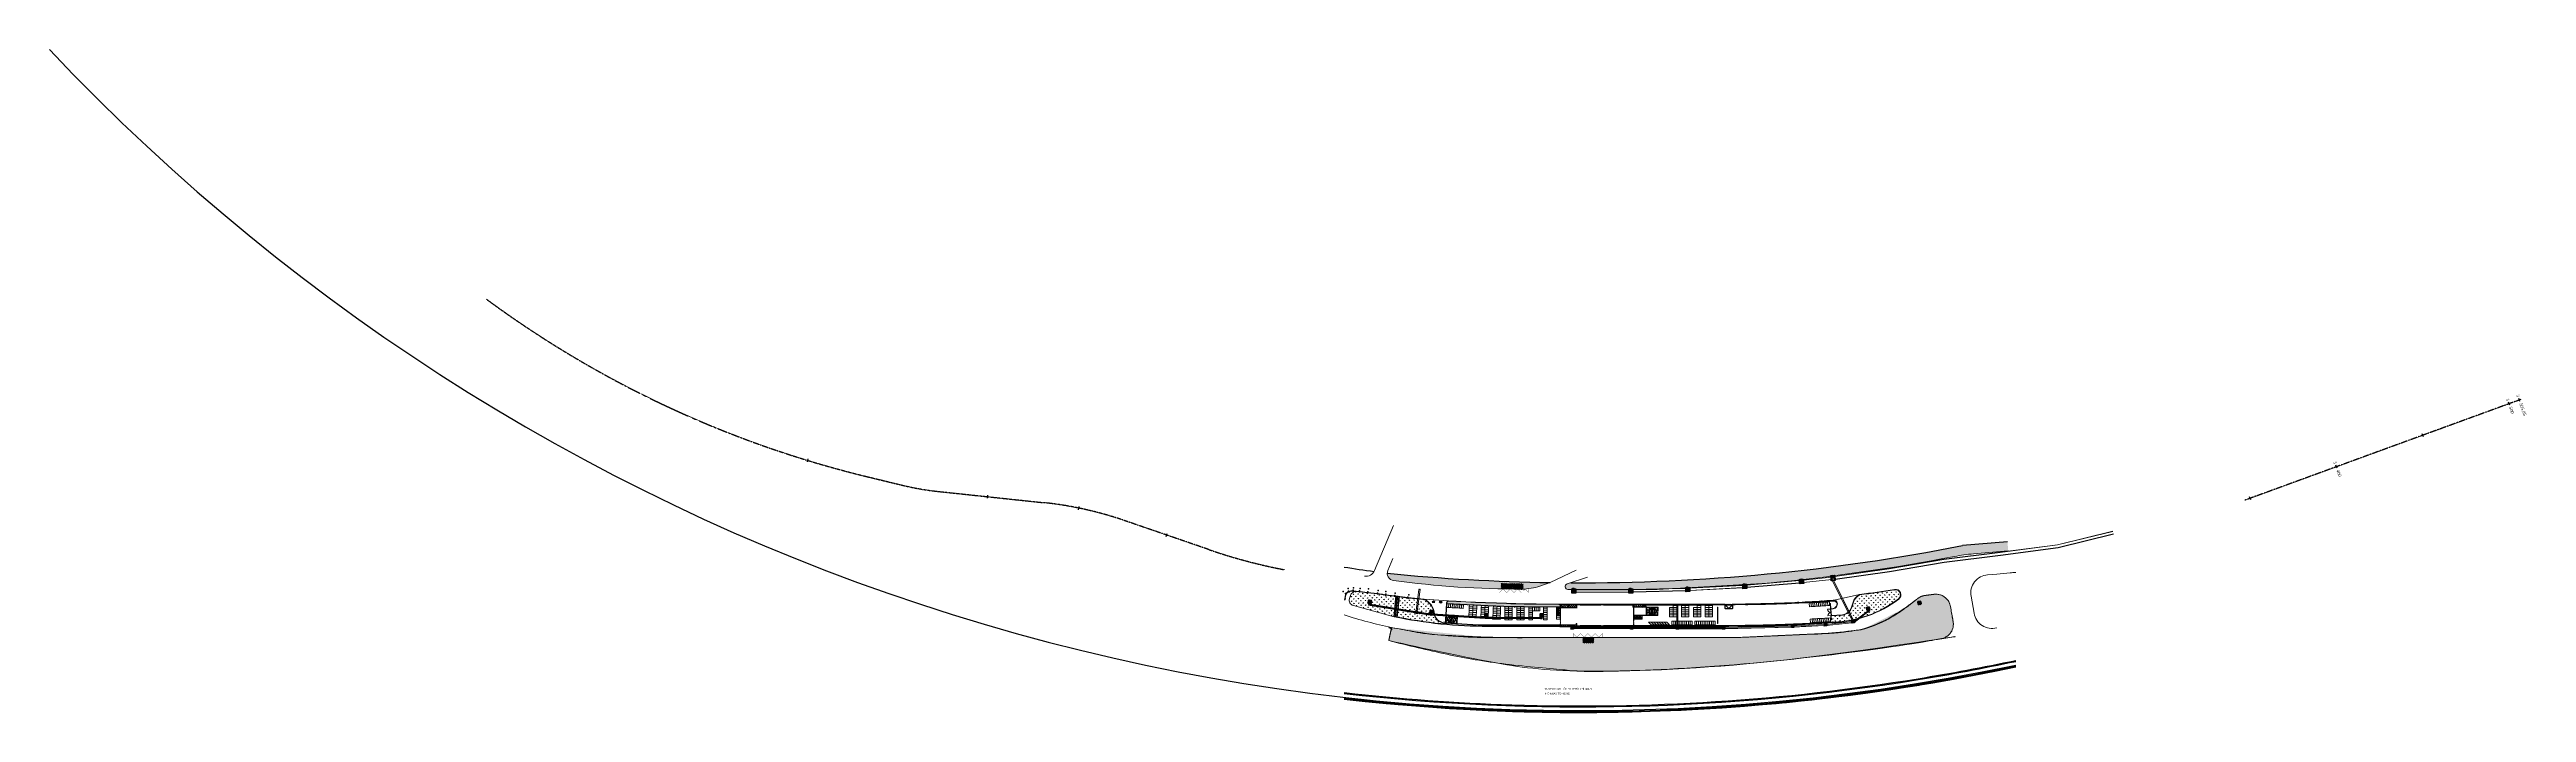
# Model space of a CAD drawing. Header units: millimetres. Extents: x -900937 to 446764, y -52814 to 307651.
import ezdxf
from ezdxf.enums import TextEntityAlignment as Align

# ---------------------------------------------------------------- set-up
doc = ezdxf.new("R2010")
doc.units = ezdxf.units.MM
doc.header["$LTSCALE"] = 100
doc.header["$MEASUREMENT"] = 0
for name, pattern in [('CENTER', [2, 1.25, -0.25, 0.25, -0.25]), ('DASHED', [19.05, 12.7, -6.35]), ('Hidden', [3, 1.5, -1.5])]:
    doc.linetypes.add(name, pattern=pattern)
for name, color, linetype, lineweight in [('0-HATCH', 8, 'Continuous', 0), ('1', 1, 'Continuous', 18), ('1. NET LIEN DAM', 255, 'Continuous', 0), ('1.Fence Wall', 2, 'Continuous', 15), ('2', 2, 'Continuous', 5), ('2.Crash Barrier', 4, 'Continuous', 15), ('3.Curb', 6, 'Continuous', 15), ('4. NET CHAM GACH', 1, 'CENTER', 0), ('5', 5, 'Continuous', 18), ('7', 7, 'Continuous', 15), ('ANGLE', 6, 'Continuous', 9), ('ARC_DIM', 255, 'Continuous', 5), ('ARC_HATCH', 8, 'Continuous', 0), ('BOLLARD', 221, 'Continuous', 5), ('BOUNDARY', 2, 'Continuous', 5), ('CON-VIEW', 90, 'Continuous', 0), ('con_hidden', 13, 'DASHED', 0), ('Cong k.s ve', 5, 'Continuous', 0), ('gate', 5, 'Continuous', 9), ('hatch', 8, 'Continuous', 9), ('L1-DRAINAGE-LONG_DITCH', 35, 'Continuous', 9), ('MB- XLHN 20160810$0$1ST_ALIGSIDEWALK', 5, 'Continuous', 18), ('TAN CANG-profile- REVISE1$0$8', 17, 'Continuous', 0), ('Trench', 30, 'Continuous', 15)]:
    doc.layers.add(name, color=color, linetype=linetype, lineweight=lineweight)
for name, color, linetype in [('02.Text', 111, 'Continuous'), ('03.Inout', 151, 'Continuous'), ('05 Blue', 5, 'Continuous'), ('4', 4, 'DASHED'), ('8', 8, 'Continuous'), ('CP2-CWS-DT-PJGN-00024$0$Lane Marking side', 9, 'Continuous'), ('CP2-CWS-DT-PJGN-00024$0$newroad', 190, 'Continuous'), ('CP2-CWS-DT-PJGN-00024$0$timtuyen', 1, 'Continuous'), ('DBAO', 1, 'Continuous'), ('DDONG', 8, 'Continuous'), ('DE', 7, 'Continuous'), ('DIM', 255, 'Continuous'), ('English', 4, 'Continuous'), ('MB- XLHN 20160810$0$Row1', 5, 'Continuous'), ('NET DUT', 5, 'Hidden'), ('PT', 7, 'Continuous'), ('STALBD1', 7, 'Continuous'), ('Tim_SHT', 1, 'CENTER'), ('TUA1', 3, 'Continuous')]:
    doc.layers.add(name, color=color, linetype=linetype)
doc.layers.add('ARC-PAKING-AR', color=9, linetype='Continuous', lineweight=0, true_color=0x808080)
doc.styles.add('2mm', font='vntimeh.shx', dxfattribs={"height": 4})
doc.styles.add('arial', font='arial.ttf')
doc.styles.add('Arial_10', font='arial.ttf', dxfattribs={"width": 0.8, "height": 2.950599})
doc.styles.add('NARR', font='')
doc.styles.get("Standard").update_dxf_attribs({"font": 'arial.ttf'})
doc.styles.add('STYLE4', font='')
doc.styles.get('NARR').set_extended_font_data('.VnArial NarrowH')
doc.styles.get('STYLE4').set_extended_font_data('VNI-Helve', bold=True)
pattern_1 = [(59.98831, (-68821.02, -3305.96), (-137.46534, 79.40304), [])]
pattern_2 = [(228.2435, (-96.5756, 234.6078), (0.03298895, -0.14017036), [0.015, -0.165]), (283.2435, (-96.5756, 234.6078), (-0.1528629, 0.00589364), [0.012, -0.132]), (177.7921, (-96.57285, 234.59612), (-0.11987384, -0.1342768), [0.01274804, -0.14022842]), (232.0593, (-96.61519, 234.60206), (0.06336603, -0.20649636), [0.0225, -0.2475]), (181.6079, (-96.6099, 234.58486), (-0.16600815, -0.21293495), [0.01912206, -0.2103426]), (287.0593, (-96.61519, 234.60206), (-0.1660083, -0.2129348), [0.018, -0.198]), (257.2435, (-96.60242, 234.5837), (0.09680872, -0.1066024), [0.015, -0.165]), (312.2435, (-96.60242, 234.5837), (-0.1365542, -0.0689547), [0.012, -0.132]), (206.7921, (-96.59435, 234.57482), (-0.03974533, -0.17555714), [0.01274804, -0.14022842]), (240.7435, (-96.5756, 234.6078), (-0.06554216, -0.011952926), [0, -0.1304, 0, -0.134, 0, -0.1325]), (270.7435, (-96.5756, 234.6078), (-0.07052351, -0.063380456), [0, -0.0764, 0, -0.1274, 0, -0.0505]), (310.7435, (-96.581993, 234.65194), (0.019772288, -0.105014576), [0, -0.05, 0, -0.156, 0, -0.207]), (320.7435, (-96.58486, 234.67173), (-0.00309065, -0.11830272), [0, -0.065, 0, -0.1036, 0, -0.147])]
pattern_3 = [(31.1219, (-8.2145, 4.57808), (-0.098462, 0.1630813), []), (31.1219, (-8.12732, 4.55654), (-0.098462, 0.1630813), [])]
pattern_4 = [(346.121873, (32.76273, -105.47138), (0.015230948, 0.061646316), [])]

# ---------------------------------------------------------------- blocks, each defined once
blk = doc.blocks.new('sta_tic')
blk.add_line((0, -0.04165), (0, 0.04165))
blk = doc.blocks.new('stalbl')
for p, q in [((0.042, 0), (-0.042, 0)), ((0, 0.042), (0, -0.041))]:
    blk.add_line(p, q)
blk.add_attdef('STAMAN', text='', height=0.0833).set_placement((-0.08, 0), align=Align.MIDDLE_RIGHT)
blk.add_attdef('STAPRE', text='', height=0.0833).set_placement((0.08, 0), align=Align.MIDDLE_LEFT)
blk = doc.blocks.new('VD-08_(1.2dia pile)')
at = {"layer": 'hatch', "ltscale": 0.5}
h = blk.add_hatch(dxfattribs=at)
h.set_pattern_fill('ANSI31', color=256, scale=0.1, angle=349.8311, style=0)
h.set_pattern_definition([(34.83113869, (-605324.29708, -1193201.90416), (-0.181343222384, 0.260616357306), [])])
edge = h.paths.add_edge_path()
edge.add_line((-0.5, -1), (0.5, -1))
edge.add_arc((0.5, -0.5), 0.5, 270, 360)
edge.add_line((1, -0.5), (1, 0.5))
edge.add_arc((0.5, 0.5), 0.5, 0, 90)
edge.add_line((0.5, 1), (-0.5, 1))
edge.add_arc((-0.5, 0.5), 0.5, 90, 180)
edge.add_line((-1, 0.5), (-1, -0.5))
edge.add_arc((-0.5, -0.5), 0.5, 180, 270)
at = {"layer": 'CON-VIEW', "flags": 128}
blk.add_lwpolyline([(-0.5, -1), (0.5, -1, 0.414214), (1, -0.5), (1, 0.5, 0.414214), (0.5, 1), (-0.5, 1, 0.414214), (-1, 0.5), (-1, -0.5, 0.414214)], format="xyb", close=True, dxfattribs=at)
blk = doc.blocks.new('A$C0FC06FC7')
for p, q in [((756, 2171), (730, 2478)), ((983, 1690), (815, 3615)), ((2267, 1690), (983, 1690)), ((1125, 3293), (1196, 2492)), ((2142, 2492), (1196, 2492)), ((1220, 2211), (1241, 1971)), ((2142, 2211), (1220, 2211)), ((2458, 1971), (1241, 1971)), ((2142, 2211), (2142, 2492)), ((2814, 314), (2267, 1690)), ((2460, 695), (2306, 1083)), ((2971, 680), (2458, 1971)), ((3467, 574), (2814, 314)), ((3363, 835), (2971, 680)), ((3467, 574), (3363, 835))]:
    blk.add_line(p, q)
for centre, radius, start, end in [((1306, 1306), 1306, 116.187239, 332.115312), ((1306, 1306), 1025, 122.429659, 347.442207), ((1169, 3645), 355, 263.020125, 184.995578)]:
    blk.add_arc(centre, radius, start, end)
blk = doc.blocks.new('rrrrrrrrrrr')
at = {"layer": 'ARC-PAKING-AR'}
for points in [[(-61.9, 2.8), (-61.9, 0.8), (-60.4, 0.8), (-60.4, 2.8)], [(-61.8, 2.7), (-61.8, 0.9), (-60.5, 0.9), (-60.5, 2.7)]]:
    blk.add_lwpolyline(points, close=True, dxfattribs=at)
at = {"layer": 'ARC-PAKING-AR', "xscale": 0.0003000000000000002, "yscale": 0.0003000000000000002, "zscale": 0.0003000000000000002}
blk.add_blockref('A$C0FC06FC7', (-61.6, 1.2), dxfattribs=at)
blk = doc.blocks.new('N')
blk.add_lwpolyline([(-86, 90, 0.4142136), (-88, 88), (-88, 2, 0.4142136), (-86, 0), (0, 0, 0.4142136), (2, 2), (2, 88, 0.4142136), (0, 90)], format="xyb", close=True)
at = {"flags": 128}
for points in [[(-19, 69, -0.1369924), (-10, 53, 0.3473274), (-9, 52), (0, 52), (0, 86), (-1, 88), (-83, 88), (-85, 85), (-85, 5), (-84, 4)], [(-67, 21, -0.9947814), (-19, 69)], [(-66, 68, -0.6014068), (-11, 51, 0.3582767), (-10, 50), (-2, 50, -0.4142136), (-2, 50), (-2, 45), (-2, 40, -0.4142136), (-2, 39), (-10, 39, 0.3582767), (-11, 39, -1.3397734), (-66, 68)], [(-2, 4), (0, 5), (0, 38), (-9, 38, 0.3473274), (-10, 37, -0.5856788), (-67, 21)], [(-41, 46, -0.4142136), (-40, 45, -0.4142136), (-41, 44), (-45, 44, -0.4142136), (-46, 45), (-46, 45, -0.4142136), (-45, 46), (-41, 46)], [(-3, 50, -0.4142136), (-3, 50), (-3, 45), (-3, 40, -0.4142136), (-3, 39)]]:
    blk.add_lwpolyline(points, format="xyb", dxfattribs=at)
for points in [[(-85, 85), (-83, 88)], [(-84, 4), (-83, 2), (-3, 2), (-3, 3), (-4, 4), (-6, 3), (-6, 2)], [(-40, 45), (-40, 45)], [(-2, 4), (-3, 2)]]:
    blk.add_lwpolyline(points, dxfattribs=at)
for radius in [31.1, 5.5]:
    blk.add_circle((-43, 45), radius)
at = {"layer": '5'}
for points in [[(-83, 84), (-85, 85), (-83, 87), (-82, 85)], [(-83, 80), (-85, 81), (-83, 83), (-82, 81)], [(-83, 76), (-85, 77), (-83, 78), (-82, 77)], [(-83, 71), (-85, 73), (-83, 74), (-82, 73)], [(-83, 67), (-85, 68), (-83, 70), (-82, 68)], [(-83, 63), (-85, 64), (-83, 66), (-82, 64)], [(-83, 59), (-85, 60), (-83, 61), (-82, 60)], [(-83, 54), (-85, 56), (-83, 57), (-82, 56)], [(-83, 50), (-85, 52), (-83, 53), (-82, 52)], [(-83, 46), (-85, 47), (-83, 49), (-82, 47)], [(-83, 42), (-85, 43), (-83, 44), (-82, 43)], [(-83, 37), (-85, 39), (-83, 40), (-82, 39)], [(-83, 33), (-85, 35), (-83, 36), (-82, 35)], [(-83, 29), (-85, 30), (-83, 32), (-82, 30)], [(-83, 25), (-85, 26), (-83, 27), (-82, 26)], [(-83, 20), (-85, 22), (-83, 23), (-82, 22)], [(-83, 16), (-85, 18), (-83, 19), (-82, 18)], [(-83, 12), (-85, 13), (-83, 15), (-82, 13)], [(-83, 8), (-85, 9), (-83, 11), (-82, 9)], [(-81, 82), (-83, 83), (-81, 85), (-80, 83)], [(-81, 78), (-83, 79), (-81, 81), (-80, 79)], [(-81, 73), (-83, 75), (-81, 76), (-80, 75)], [(-81, 69), (-83, 71), (-81, 72), (-80, 71)], [(-81, 65), (-83, 66), (-81, 68), (-80, 66)], [(-81, 61), (-83, 62), (-81, 64), (-80, 62)], [(-81, 56), (-83, 58), (-81, 59), (-80, 58)], [(-81, 52), (-83, 54), (-81, 55), (-80, 54)], [(-81, 48), (-83, 49), (-81, 51), (-80, 49)], [(-81, 44), (-83, 45), (-81, 47), (-80, 45)], [(-81, 39), (-83, 41), (-81, 42), (-80, 41)], [(-81, 35), (-83, 37), (-81, 38), (-80, 37)], [(-81, 31), (-83, 32), (-81, 34), (-80, 32)], [(-81, 27), (-83, 28), (-81, 30), (-80, 28)], [(-81, 23), (-83, 24), (-81, 25), (-80, 24)], [(-81, 18), (-83, 20), (-81, 21), (-80, 20)], [(-81, 14), (-83, 15), (-81, 17), (-80, 15)], [(-81, 10), (-83, 11), (-81, 13), (-80, 11)], [(-79, 84), (-80, 85), (-79, 87), (-78, 85)], [(-79, 80), (-80, 81), (-79, 83), (-78, 81)], [(-79, 76), (-80, 77), (-79, 78), (-78, 77)], [(-79, 71), (-80, 73), (-79, 74), (-78, 73)], [(-79, 67), (-80, 68), (-79, 70), (-78, 68)], [(-79, 63), (-80, 64), (-79, 66), (-78, 64)], [(-79, 59), (-80, 60), (-79, 61), (-78, 60)], [(-79, 54), (-80, 56), (-79, 57), (-78, 56)], [(-79, 50), (-80, 52), (-79, 53), (-78, 52)], [(-79, 46), (-80, 47), (-79, 49), (-78, 47)], [(-79, 42), (-80, 43), (-79, 44), (-78, 43)], [(-79, 37), (-80, 39), (-79, 40), (-78, 39)], [(-79, 33), (-80, 35), (-79, 36), (-78, 35)], [(-79, 29), (-80, 30), (-79, 32), (-78, 30)], [(-79, 25), (-80, 26), (-79, 27), (-78, 26)], [(-79, 20), (-80, 22), (-79, 23), (-78, 22)], [(-79, 16), (-80, 18), (-79, 19), (-78, 18)], [(-79, 12), (-80, 13), (-79, 15), (-78, 13)], [(-80, 5), (-79, 3), (-77, 5), (-79, 6)], [(-77, 82), (-78, 83), (-77, 85), (-75, 83)], [(-77, 78), (-78, 79), (-77, 81), (-75, 79)], [(-77, 73), (-78, 75), (-77, 76), (-75, 75)], [(-77, 69), (-78, 71), (-77, 72), (-75, 71)], [(-77, 65), (-78, 66), (-77, 68), (-75, 66)], [(-77, 61), (-78, 62), (-77, 64), (-75, 62)], [(-77, 56), (-78, 58), (-77, 59), (-75, 58)], [(-77, 52), (-78, 54), (-77, 55), (-75, 54)], [(-77, 31), (-78, 32), (-77, 34), (-75, 32)], [(-77, 27), (-78, 28), (-77, 30), (-75, 28)], [(-77, 23), (-78, 24), (-77, 25), (-75, 24)], [(-77, 18), (-78, 20), (-77, 21), (-75, 20)], [(-77, 14), (-78, 15), (-77, 17), (-75, 15)], [(-78, 7), (-77, 5), (-75, 7), (-77, 8)], [(-75, 84), (-76, 85), (-75, 87), (-73, 85)], [(-75, 80), (-76, 81), (-75, 83), (-73, 81)], [(-75, 76), (-76, 77), (-75, 78), (-73, 77)], [(-75, 71), (-76, 73), (-75, 74), (-73, 73)], [(-75, 67), (-76, 68), (-75, 70), (-73, 68)], [(-75, 63), (-76, 64), (-75, 66), (-73, 64)], [(-75, 59), (-76, 60), (-75, 61), (-73, 60)], [(-75, 25), (-76, 26), (-75, 27), (-73, 26)], [(-75, 20), (-76, 22), (-75, 23), (-73, 22)], [(-75, 16), (-76, 18), (-75, 19), (-73, 18)], [(-76, 9), (-75, 7), (-73, 9), (-75, 10)], [(-76, 5), (-75, 3), (-73, 5), (-75, 6)], [(-73, 82), (-74, 83), (-73, 85), (-71, 83)], [(-73, 78), (-74, 79), (-73, 81), (-71, 79)], [(-73, 73), (-74, 75), (-73, 76), (-71, 75)], [(-73, 69), (-74, 71), (-73, 72), (-71, 71)], [(-73, 65), (-74, 66), (-73, 68), (-71, 66)], [(-73, 23), (-74, 24), (-73, 25), (-71, 24)], [(-73, 18), (-74, 20), (-73, 21), (-71, 20)], [(-74, 11), (-72, 10), (-71, 11), (-72, 12)], [(-74, 7), (-72, 5), (-71, 7), (-72, 8)], [(-71, 84), (-72, 85), (-71, 87), (-69, 85)], [(-71, 80), (-72, 81), (-71, 83), (-69, 81)], [(-71, 76), (-72, 77), (-71, 78), (-69, 77)], [(-71, 71), (-72, 73), (-71, 74), (-69, 73)], [(-71, 67), (-72, 68), (-71, 70), (-69, 68)], [(-72, 53), (-71, 52), (-69, 53), (-71, 55)], [(-72, 49), (-71, 48), (-69, 49), (-71, 51)], [(-72, 45), (-71, 44), (-69, 45), (-71, 46)], [(-72, 41), (-71, 39), (-69, 41), (-71, 42)], [(-72, 36), (-71, 35), (-69, 36), (-71, 38)], [(-71, 20), (-72, 22), (-71, 23), (-69, 22)], [(-72, 13), (-70, 12), (-69, 13), (-70, 15)], [(-72, 9), (-70, 7), (-69, 9), (-70, 10)], [(-72, 5), (-70, 3), (-69, 5), (-70, 6)], [(-68, 82), (-70, 83), (-68, 85), (-67, 83)], [(-68, 78), (-70, 79), (-68, 81), (-67, 79)], [(-68, 73), (-70, 75), (-68, 76), (-67, 75)], [(-68, 69), (-70, 71), (-68, 72), (-67, 71)], [(-70, 56), (-68, 54), (-67, 56), (-68, 57)], [(-70, 51), (-68, 50), (-67, 51), (-68, 53)], [(-70, 47), (-68, 46), (-67, 47), (-68, 49)], [(-70, 43), (-68, 41), (-67, 43), (-68, 44)], [(-70, 39), (-68, 37), (-67, 39), (-68, 40)], [(-70, 34), (-68, 33), (-67, 34), (-68, 36)], [(-70, 30), (-68, 29), (-67, 30), (-68, 32)], [(-70, 15), (-68, 14), (-67, 15), (-68, 17)], [(-70, 11), (-68, 10), (-67, 11), (-68, 12)], [(-70, 7), (-68, 5), (-67, 7), (-68, 8)], [(-66, 84), (-68, 85), (-66, 87), (-65, 85)], [(-66, 80), (-68, 81), (-66, 83), (-65, 81)], [(-66, 76), (-68, 77), (-66, 78), (-65, 77)], [(-66, 71), (-68, 73), (-66, 74), (-65, 73)], [(-68, 62), (-66, 61), (-65, 62), (-66, 63)], [(-68, 58), (-66, 56), (-65, 58), (-66, 59)], [(-68, 53), (-66, 52), (-65, 53), (-66, 55)], [(-68, 49), (-66, 48), (-65, 49), (-66, 51)], [(-68, 45), (-66, 44), (-65, 45), (-66, 46)], [(-68, 41), (-66, 39), (-65, 41), (-66, 42)], [(-68, 36), (-66, 35), (-65, 36), (-66, 38)], [(-68, 32), (-66, 31), (-65, 32), (-66, 34)], [(-68, 28), (-66, 27), (-65, 28), (-66, 29)], [(-68, 17), (-66, 16), (-65, 17), (-66, 19)], [(-68, 13), (-66, 12), (-65, 13), (-66, 15)], [(-68, 9), (-66, 7), (-65, 9), (-66, 10)], [(-68, 5), (-66, 3), (-65, 5), (-66, 6)], [(-64, 82), (-66, 83), (-64, 85), (-63, 83)], [(-64, 78), (-66, 79), (-64, 81), (-63, 79)], [(-64, 73), (-66, 75), (-64, 76), (-63, 75)], [(-66, 64), (-64, 63), (-63, 64), (-64, 65)], [(-66, 60), (-64, 58), (-63, 60), (-64, 61)], [(-66, 56), (-64, 54), (-63, 56), (-64, 57)], [(-66, 51), (-64, 50), (-63, 51), (-64, 53)], [(-66, 47), (-64, 46), (-63, 47), (-64, 49)], [(-66, 43), (-64, 41), (-63, 43), (-64, 44)], [(-66, 39), (-64, 37), (-63, 39), (-64, 40)], [(-66, 34), (-64, 33), (-63, 34), (-64, 36)], [(-66, 30), (-64, 29), (-63, 30), (-64, 32)], [(-66, 26), (-64, 24), (-63, 26), (-64, 27)], [(-65, 15), (-64, 14), (-63, 15), (-64, 17)], [(-65, 11), (-64, 10), (-63, 11), (-64, 12)], [(-65, 7), (-64, 5), (-63, 7), (-64, 8)], [(-62, 84), (-63, 85), (-62, 87), (-61, 85)], [(-62, 80), (-63, 81), (-62, 83), (-61, 81)], [(-62, 76), (-63, 77), (-62, 78), (-61, 77)], [(-63, 66), (-62, 65), (-61, 66), (-62, 68)], [(-63, 62), (-62, 61), (-61, 62), (-62, 63)], [(-63, 58), (-62, 56), (-61, 58), (-62, 59)], [(-63, 53), (-62, 52), (-61, 53), (-62, 55)], [(-63, 49), (-62, 48), (-61, 49), (-62, 51)], [(-63, 45), (-62, 44), (-61, 45), (-62, 46)], [(-63, 41), (-62, 39), (-61, 41), (-62, 42)], [(-63, 36), (-62, 35), (-61, 36), (-62, 38)], [(-63, 32), (-62, 31), (-61, 32), (-62, 34)], [(-63, 28), (-62, 27), (-61, 28), (-62, 29)], [(-63, 24), (-62, 22), (-61, 24), (-62, 25)], [(-63, 13), (-62, 12), (-60, 13), (-62, 15)], [(-63, 9), (-62, 7), (-60, 9), (-62, 10)], [(-63, 5), (-62, 3), (-60, 5), (-62, 6)], [(-60, 82), (-61, 83), (-60, 85), (-59, 83)], [(-60, 78), (-61, 79), (-60, 81), (-59, 79)], [(-61, 68), (-60, 67), (-58, 68), (-60, 70)], [(-61, 64), (-60, 63), (-58, 64), (-60, 65)], [(-61, 60), (-60, 58), (-58, 60), (-60, 61)], [(-61, 56), (-60, 54), (-58, 56), (-60, 57)], [(-61, 51), (-60, 50), (-58, 51), (-60, 53)], [(-61, 47), (-60, 46), (-58, 47), (-60, 49)], [(-61, 43), (-60, 41), (-58, 43), (-60, 44)], [(-61, 39), (-60, 37), (-58, 39), (-60, 40)], [(-61, 34), (-60, 33), (-58, 34), (-60, 36)], [(-61, 30), (-60, 29), (-58, 30), (-60, 32)], [(-61, 26), (-60, 24), (-58, 26), (-60, 27)], [(-61, 22), (-60, 20), (-58, 22), (-60, 23)], [(-61, 11), (-60, 10), (-58, 11), (-60, 12)], [(-61, 7), (-60, 5), (-58, 7), (-60, 8)], [(-58, 84), (-59, 85), (-58, 87), (-56, 85)], [(-58, 80), (-59, 81), (-58, 83), (-56, 81)], [(-58, 76), (-59, 77), (-58, 78), (-56, 77)], [(-59, 70), (-58, 69), (-56, 70), (-58, 72)], [(-59, 66), (-58, 65), (-56, 66), (-58, 68)], [(-59, 62), (-58, 61), (-56, 62), (-58, 63)], [(-59, 58), (-58, 56), (-56, 58), (-58, 59)], [(-59, 53), (-58, 52), (-56, 53), (-58, 55)], [(-59, 49), (-58, 48), (-56, 49), (-58, 51)], [(-59, 45), (-58, 44), (-56, 45), (-58, 46)], [(-59, 41), (-58, 39), (-56, 41), (-58, 42)], [(-59, 36), (-58, 35), (-56, 36), (-58, 38)], [(-59, 32), (-58, 31), (-56, 32), (-58, 34)], [(-59, 28), (-58, 27), (-56, 28), (-58, 29)], [(-59, 24), (-58, 22), (-56, 24), (-58, 25)], [(-59, 9), (-58, 7), (-56, 9), (-58, 10)], [(-59, 5), (-58, 3), (-56, 5), (-58, 6)], [(-56, 82), (-57, 83), (-56, 85), (-54, 83)], [(-56, 78), (-57, 79), (-56, 81), (-54, 79)], [(-57, 68), (-56, 67), (-54, 68), (-56, 70)], [(-57, 64), (-56, 63), (-54, 64), (-56, 65)], [(-57, 60), (-56, 58), (-54, 60), (-56, 61)], [(-57, 56), (-56, 54), (-54, 56), (-56, 57)], [(-57, 51), (-56, 50), (-54, 51), (-56, 53)], [(-57, 47), (-56, 46), (-54, 47), (-56, 49)], [(-57, 43), (-56, 41), (-54, 43), (-56, 44)], [(-57, 39), (-56, 37), (-54, 39), (-56, 40)], [(-57, 34), (-56, 33), (-54, 34), (-56, 36)], [(-57, 30), (-56, 29), (-54, 30), (-56, 32)], [(-57, 26), (-56, 24), (-54, 26), (-56, 27)], [(-57, 22), (-56, 20), (-54, 22), (-56, 23)], [(-57, 11), (-55, 10), (-54, 11), (-55, 12)], [(-57, 7), (-55, 5), (-54, 7), (-55, 8)], [(-54, 84), (-55, 85), (-54, 87), (-52, 85)], [(-54, 80), (-55, 81), (-54, 83), (-52, 81)], [(-55, 70), (-54, 69), (-52, 70), (-54, 72)], [(-55, 66), (-54, 65), (-52, 66), (-54, 68)], [(-55, 62), (-54, 61), (-52, 62), (-54, 63)], [(-55, 58), (-54, 56), (-52, 58), (-54, 59)], [(-55, 53), (-54, 52), (-52, 53), (-54, 55)], [(-55, 49), (-54, 48), (-52, 49), (-54, 51)], [(-55, 45), (-54, 44), (-52, 45), (-54, 46)], [(-55, 41), (-54, 39), (-52, 41), (-54, 42)], [(-55, 36), (-54, 35), (-52, 36), (-54, 38)], [(-55, 32), (-54, 31), (-52, 32), (-54, 34)], [(-55, 28), (-54, 27), (-52, 28), (-54, 29)], [(-55, 24), (-54, 22), (-52, 24), (-54, 25)], [(-55, 20), (-54, 18), (-52, 20), (-54, 21)], [(-55, 9), (-53, 7), (-52, 9), (-53, 10)], [(-55, 5), (-53, 3), (-52, 5), (-53, 6)], [(-51, 82), (-53, 83), (-51, 85), (-50, 83)], [(-53, 73), (-51, 71), (-50, 73), (-51, 74)], [(-53, 68), (-51, 67), (-50, 68), (-51, 70)], [(-53, 64), (-51, 63), (-50, 64), (-51, 65)], [(-53, 60), (-51, 58), (-50, 60), (-51, 61)], [(-53, 56), (-51, 54), (-50, 56), (-51, 57)], [(-53, 51), (-51, 50), (-50, 51), (-51, 53)], [(-53, 47), (-51, 46), (-50, 47), (-51, 49)], [(-53, 43), (-51, 41), (-50, 43), (-51, 44)], [(-53, 39), (-51, 37), (-50, 39), (-51, 40)], [(-53, 34), (-51, 33), (-50, 34), (-51, 36)], [(-53, 30), (-51, 29), (-50, 30), (-51, 32)], [(-53, 26), (-51, 24), (-50, 26), (-51, 27)], [(-53, 22), (-51, 20), (-50, 22), (-51, 23)], [(-53, 17), (-51, 16), (-50, 17), (-51, 19)], [(-53, 7), (-51, 5), (-50, 7), (-51, 8)], [(-49, 84), (-51, 85), (-49, 87), (-48, 85)], [(-49, 80), (-51, 81), (-49, 83), (-48, 81)], [(-51, 70), (-49, 69), (-48, 70), (-49, 72)], [(-51, 66), (-49, 65), (-48, 66), (-49, 68)], [(-51, 62), (-49, 61), (-48, 62), (-49, 63)], [(-51, 58), (-49, 56), (-48, 58), (-49, 59)], [(-51, 53), (-49, 52), (-48, 53), (-49, 55)], [(-51, 49), (-49, 48), (-48, 49), (-49, 51)], [(-51, 41), (-49, 39), (-48, 41), (-49, 42)], [(-51, 36), (-49, 35), (-48, 36), (-49, 38)], [(-51, 32), (-49, 31), (-48, 32), (-49, 34)], [(-51, 28), (-49, 27), (-48, 28), (-49, 29)], [(-51, 24), (-49, 22), (-48, 24), (-49, 25)], [(-51, 20), (-49, 18), (-48, 20), (-49, 21)], [(-51, 9), (-49, 7), (-48, 9), (-49, 10)], [(-51, 5), (-49, 3), (-48, 5), (-49, 6)], [(-47, 82), (-49, 83), (-47, 85), (-46, 83)], [(-49, 73), (-47, 71), (-46, 73), (-47, 74)], [(-49, 68), (-47, 67), (-46, 68), (-47, 70)], [(-49, 64), (-47, 63), (-46, 64), (-47, 65)], [(-49, 60), (-47, 58), (-46, 60), (-47, 61)], [(-49, 56), (-47, 54), (-46, 56), (-47, 57)], [(-49, 51), (-47, 50), (-46, 51), (-47, 53)], [(-49, 39), (-47, 37), (-46, 39), (-47, 40)], [(-49, 34), (-47, 33), (-46, 34), (-47, 36)], [(-49, 30), (-47, 29), (-46, 30), (-47, 32)], [(-49, 26), (-47, 24), (-46, 26), (-47, 27)], [(-49, 22), (-47, 20), (-46, 22), (-47, 23)], [(-49, 17), (-47, 16), (-46, 17), (-47, 19)], [(-48, 7), (-47, 5), (-46, 7), (-47, 8)], [(-45, 84), (-46, 85), (-45, 87), (-44, 85)], [(-45, 80), (-46, 81), (-45, 83), (-44, 81)], [(-46, 70), (-45, 69), (-44, 70), (-45, 72)], [(-46, 66), (-45, 65), (-44, 66), (-45, 68)], [(-46, 62), (-45, 61), (-44, 62), (-45, 63)], [(-46, 58), (-45, 56), (-44, 58), (-45, 59)], [(-46, 53), (-45, 52), (-44, 53), (-45, 55)], [(-46, 36), (-45, 35), (-44, 36), (-45, 38)], [(-46, 32), (-45, 31), (-44, 32), (-45, 34)], [(-46, 28), (-45, 27), (-44, 28), (-45, 29)], [(-46, 24), (-45, 22), (-44, 24), (-45, 25)], [(-46, 20), (-45, 18), (-44, 20), (-45, 21)], [(-46, 9), (-45, 7), (-43, 9), (-45, 10)], [(-46, 5), (-45, 3), (-43, 5), (-45, 6)], [(-43, 82), (-44, 83), (-43, 85), (-42, 83)], [(-44, 73), (-43, 71), (-42, 73), (-43, 74)], [(-44, 68), (-43, 67), (-42, 68), (-43, 70)], [(-44, 64), (-43, 63), (-42, 64), (-43, 65)], [(-44, 60), (-43, 58), (-42, 60), (-43, 61)], [(-44, 56), (-43, 54), (-42, 56), (-43, 57)], [(-44, 34), (-43, 33), (-42, 34), (-43, 36)], [(-44, 30), (-43, 29), (-42, 30), (-43, 32)], [(-44, 26), (-43, 24), (-42, 26), (-43, 27)], [(-44, 22), (-43, 20), (-42, 22), (-43, 23)], [(-44, 17), (-43, 16), (-42, 17), (-43, 19)], [(-44, 7), (-43, 5), (-41, 7), (-43, 8)], [(-41, 84), (-42, 85), (-41, 87), (-39, 85)], [(-41, 84), (-42, 85), (-41, 87), (-39, 85)], [(-41, 80), (-42, 81), (-41, 83), (-39, 81)], [(-42, 70), (-41, 69), (-39, 70), (-41, 72)], [(-42, 66), (-41, 65), (-39, 66), (-41, 68)], [(-42, 62), (-41, 61), (-39, 62), (-41, 63)], [(-42, 58), (-41, 56), (-39, 58), (-41, 59)], [(-42, 53), (-41, 52), (-39, 53), (-41, 55)], [(-42, 36), (-41, 35), (-39, 36), (-41, 38)], [(-42, 32), (-41, 31), (-39, 32), (-41, 34)], [(-42, 28), (-41, 27), (-39, 28), (-41, 29)], [(-42, 24), (-41, 22), (-39, 24), (-41, 25)], [(-42, 20), (-41, 18), (-39, 20), (-41, 21)], [(-42, 9), (-41, 7), (-39, 9), (-41, 10)], [(-42, 5), (-41, 3), (-39, 5), (-41, 6)], [(-39, 82), (-40, 83), (-39, 85), (-37, 83)], [(-39, 82), (-40, 83), (-39, 85), (-37, 83)], [(-39, 82), (-40, 83), (-39, 85), (-37, 83)], [(-40, 73), (-39, 71), (-37, 73), (-39, 74)], [(-40, 68), (-39, 67), (-37, 68), (-39, 70)], [(-40, 64), (-39, 63), (-37, 64), (-39, 65)], [(-40, 60), (-39, 58), (-37, 60), (-39, 61)], [(-40, 56), (-39, 54), (-37, 56), (-39, 57)], [(-40, 51), (-39, 50), (-37, 51), (-39, 53)], [(-40, 39), (-39, 37), (-37, 39), (-39, 40)], [(-40, 34), (-39, 33), (-37, 34), (-39, 36)], [(-40, 30), (-39, 29), (-37, 30), (-39, 32)], [(-40, 26), (-39, 24), (-37, 26), (-39, 27)], [(-40, 22), (-39, 20), (-37, 22), (-39, 23)], [(-40, 17), (-39, 16), (-37, 17), (-39, 19)], [(-40, 7), (-39, 5), (-37, 7), (-39, 8)], [(-37, 84), (-38, 85), (-37, 87), (-35, 85)], [(-37, 84), (-38, 85), (-37, 87), (-35, 85)], [(-37, 84), (-38, 85), (-37, 87), (-35, 85)], [(-37, 80), (-38, 81), (-37, 83), (-35, 81)], [(-38, 70), (-37, 69), (-35, 70), (-37, 72)], [(-38, 66), (-37, 65), (-35, 66), (-37, 68)], [(-38, 62), (-37, 61), (-35, 62), (-37, 63)], [(-38, 58), (-37, 56), (-35, 58), (-37, 59)], [(-38, 53), (-37, 52), (-35, 53), (-37, 55)], [(-38, 49), (-37, 48), (-35, 49), (-37, 51)], [(-38, 41), (-37, 39), (-35, 41), (-37, 42)], [(-38, 36), (-37, 35), (-35, 36), (-37, 38)], [(-38, 32), (-37, 31), (-35, 32), (-37, 34)], [(-38, 28), (-37, 27), (-35, 28), (-37, 29)], [(-38, 24), (-37, 22), (-35, 24), (-37, 25)], [(-38, 20), (-37, 18), (-35, 20), (-37, 21)], [(-38, 9), (-36, 7), (-35, 9), (-36, 10)], [(-38, 5), (-36, 3), (-35, 5), (-36, 6)], [(-34, 82), (-36, 83), (-34, 85), (-33, 83)], [(-34, 82), (-36, 83), (-34, 85), (-33, 83)], [(-36, 73), (-34, 71), (-33, 73), (-34, 74)], [(-35, 67), (-35, 69), (-36, 68)], [(-35, 63), (-35, 65), (-36, 64)], [(-35, 59), (-35, 61), (-36, 60)], [(-35, 55), (-35, 57), (-36, 56)], [(-35, 50), (-35, 52), (-36, 51)], [(-35, 46), (-35, 48), (-36, 47)], [(-35, 42), (-35, 44), (-36, 43)], [(-35, 38), (-35, 40), (-36, 39)], [(-35, 33), (-35, 35), (-36, 34)], [(-35, 29), (-35, 31), (-36, 30)], [(-35, 25), (-35, 27), (-36, 26)], [(-35, 21), (-35, 23), (-36, 22)], [(-36, 17), (-34, 16), (-33, 17), (-34, 19)], [(-36, 11), (-34, 10), (-33, 11), (-34, 12)], [(-36, 7), (-34, 5), (-33, 7), (-34, 8)], [(-32, 84), (-34, 85), (-32, 87), (-31, 85)], [(-32, 84), (-34, 85), (-32, 87), (-31, 85)], [(-32, 80), (-34, 81), (-32, 83), (-31, 81)], [(-34, 9), (-32, 7), (-31, 9), (-32, 10)], [(-34, 5), (-32, 3), (-31, 5), (-32, 6)], [(-32, 71), (-32, 72), (-33, 71)], [(-33, 19), (-32, 18), (-31, 19)], [(-30, 82), (-32, 83), (-30, 85), (-29, 83)], [(-30, 78), (-32, 79), (-30, 81), (-29, 79)], [(-30, 78), (-32, 79), (-30, 81), (-29, 79)], [(-31, 11), (-30, 10), (-29, 11), (-30, 12)], [(-31, 7), (-30, 5), (-29, 7), (-30, 8)], [(-28, 84), (-30, 85), (-28, 87), (-27, 85)], [(-28, 84), (-30, 85), (-28, 87), (-27, 85)], [(-28, 80), (-30, 81), (-28, 83), (-27, 81)], [(-28, 76), (-30, 77), (-28, 78), (-27, 77)], [(-30, 69), (-30, 67), (-29, 68)], [(-30, 65), (-30, 63), (-29, 64)], [(-30, 61), (-30, 59), (-29, 60)], [(-30, 57), (-30, 54), (-29, 56)], [(-30, 52), (-30, 50), (-29, 51)], [(-30, 48), (-30, 46), (-29, 47)], [(-30, 44), (-30, 42), (-29, 43)], [(-30, 40), (-30, 37), (-29, 39)], [(-30, 36), (-30, 33), (-29, 34)], [(-30, 31), (-30, 29), (-29, 30)], [(-30, 27), (-30, 25), (-29, 26)], [(-30, 23), (-30, 20), (-29, 22)], [(-29, 70), (-28, 69), (-27, 70), (-28, 72)], [(-29, 66), (-28, 65), (-27, 66), (-28, 68)], [(-29, 62), (-28, 61), (-27, 62), (-28, 63)], [(-29, 58), (-28, 56), (-27, 58), (-28, 59)], [(-29, 53), (-28, 52), (-27, 53), (-28, 55)], [(-29, 49), (-28, 48), (-27, 49), (-28, 51)], [(-29, 45), (-28, 44), (-27, 45), (-28, 46)], [(-29, 41), (-28, 39), (-27, 41), (-28, 42)], [(-29, 36), (-28, 35), (-27, 36), (-28, 38)], [(-29, 32), (-28, 31), (-27, 32), (-28, 34)], [(-29, 28), (-28, 27), (-27, 28), (-28, 29)], [(-29, 24), (-28, 22), (-27, 24), (-28, 25)], [(-29, 20), (-28, 18), (-27, 20), (-28, 21)], [(-29, 13), (-28, 12), (-26, 13), (-28, 15)], [(-29, 9), (-28, 7), (-26, 9), (-28, 10)], [(-29, 5), (-28, 3), (-26, 5), (-28, 6)], [(-26, 82), (-27, 83), (-26, 85), (-25, 83)], [(-26, 78), (-27, 79), (-26, 81), (-25, 79)], [(-27, 68), (-26, 67), (-25, 68), (-26, 70)], [(-27, 64), (-26, 63), (-25, 64), (-26, 65)], [(-27, 60), (-26, 58), (-25, 60), (-26, 61)], [(-27, 56), (-26, 54), (-25, 56), (-26, 57)], [(-26, 46), (-26, 48), (-27, 47)], [(-26, 42), (-26, 44), (-27, 43)], [(-26, 38), (-26, 38), (-26, 40), (-27, 39), (-26, 37)], [(-27, 34), (-26, 33), (-25, 34), (-26, 36)], [(-27, 30), (-26, 29), (-25, 30), (-26, 32)], [(-27, 26), (-26, 24), (-25, 26), (-26, 27)], [(-27, 22), (-26, 20), (-25, 22), (-26, 23)], [(-27, 11), (-26, 10), (-24, 11), (-26, 12)], [(-27, 7), (-26, 5), (-24, 7), (-26, 8)], [(-24, 84), (-25, 85), (-24, 87), (-22, 85)], [(-24, 84), (-25, 85), (-24, 87), (-22, 85)], [(-24, 80), (-25, 81), (-24, 83), (-22, 81)], [(-24, 76), (-25, 77), (-24, 78), (-22, 77)], [(-25, 66), (-24, 65), (-22, 66), (-24, 68)], [(-25, 62), (-24, 61), (-22, 62), (-24, 63)], [(-25, 58), (-24, 56), (-22, 58), (-24, 59)], [(-24, 53), (-25, 53), (-24, 55), (-22, 53), (-23, 53)], [(-23, 38), (-22, 36), (-24, 35), (-25, 36), (-24, 38)], [(-25, 32), (-24, 31), (-22, 32), (-24, 34)], [(-25, 28), (-24, 27), (-22, 28), (-24, 29)], [(-25, 24), (-24, 22), (-22, 24), (-24, 25)], [(-25, 13), (-24, 12), (-22, 13), (-24, 15)], [(-25, 9), (-24, 7), (-22, 9), (-24, 10)], [(-25, 5), (-24, 3), (-22, 5), (-24, 6)], [(-22, 82), (-23, 83), (-22, 85), (-20, 83)], [(-22, 78), (-23, 79), (-22, 81), (-20, 79)], [(-22, 73), (-23, 75), (-22, 76), (-20, 75)], [(-23, 64), (-22, 63), (-20, 64), (-22, 65)], [(-23, 60), (-22, 58), (-20, 60), (-22, 61)], [(-23, 56), (-22, 54), (-20, 56), (-22, 57)], [(-23, 34), (-22, 33), (-20, 34), (-22, 36)], [(-23, 30), (-22, 29), (-20, 30), (-22, 32)], [(-23, 26), (-22, 24), (-20, 26), (-22, 27)], [(-23, 15), (-22, 14), (-20, 15), (-22, 17)], [(-23, 11), (-22, 10), (-20, 11), (-22, 12)], [(-23, 7), (-22, 5), (-20, 7), (-22, 8)], [(-22, 53), (-22, 53), (-22, 53)], [(-22, 38), (-22, 37), (-21, 38)], [(-20, 84), (-21, 85), (-20, 87), (-18, 85)], [(-20, 84), (-21, 85), (-20, 87), (-18, 85)], [(-20, 80), (-21, 81), (-20, 83), (-18, 81)], [(-20, 76), (-21, 77), (-20, 78), (-18, 77)], [(-20, 71), (-21, 73), (-20, 74), (-18, 73)], [(-21, 62), (-20, 61), (-18, 62), (-20, 63)], [(-21, 58), (-20, 56), (-18, 58), (-20, 59)], [(-21, 53), (-20, 52), (-18, 53), (-20, 55)], [(-21, 51), (-20, 51), (-21, 52)], [(-21, 38), (-20, 39), (-21, 39)], [(-21, 36), (-20, 35), (-18, 36), (-20, 38)], [(-21, 32), (-20, 31), (-18, 32), (-20, 34)], [(-21, 28), (-20, 27), (-18, 28), (-20, 29)], [(-21, 17), (-19, 16), (-18, 17), (-19, 19)], [(-21, 13), (-19, 12), (-18, 13), (-19, 15)], [(-21, 9), (-19, 7), (-18, 9), (-19, 10)], [(-21, 5), (-19, 3), (-18, 5), (-19, 6)], [(-20, 50), (-20, 49), (-20, 48), (-18, 49), (-20, 51)], [(-20, 46), (-20, 46), (-18, 45), (-20, 44), (-20, 44)], [(-20, 41), (-20, 40), (-20, 39), (-18, 41), (-20, 42)], [(-18, 82), (-19, 83), (-18, 85), (-16, 83)], [(-18, 78), (-19, 79), (-18, 80), (-16, 79)], [(-18, 73), (-19, 75), (-18, 76), (-16, 75)], [(-19, 60), (-17, 58), (-16, 60), (-17, 61)], [(-19, 56), (-17, 54), (-16, 56), (-17, 57)], [(-19, 51), (-17, 50), (-16, 51), (-17, 53)], [(-19, 47), (-17, 46), (-16, 47), (-17, 49)], [(-19, 43), (-17, 41), (-16, 43), (-17, 44)], [(-19, 39), (-17, 37), (-16, 39), (-17, 40)], [(-19, 34), (-17, 33), (-16, 34), (-17, 36)], [(-19, 30), (-17, 29), (-16, 30), (-17, 32)], [(-19, 19), (-17, 18), (-16, 19), (-17, 21)], [(-19, 15), (-17, 14), (-16, 15), (-17, 17)], [(-19, 11), (-17, 10), (-16, 11), (-17, 12)], [(-19, 7), (-17, 5), (-16, 7), (-17, 8)], [(-15, 84), (-17, 85), (-15, 87), (-14, 85)], [(-15, 84), (-17, 85), (-15, 87), (-14, 85)], [(-15, 80), (-17, 81), (-15, 83), (-14, 81)], [(-15, 76), (-17, 77), (-15, 78), (-14, 77)], [(-17, 68), (-15, 67), (-14, 68), (-15, 70)], [(-17, 53), (-15, 52), (-14, 53), (-15, 55)], [(-17, 49), (-15, 48), (-14, 49), (-15, 51)], [(-17, 45), (-15, 44), (-14, 45), (-15, 46)], [(-17, 41), (-15, 39), (-14, 41), (-15, 42)], [(-17, 36), (-15, 35), (-14, 36), (-15, 38)], [(-17, 22), (-15, 20), (-14, 22), (-15, 23)], [(-17, 17), (-15, 16), (-14, 17), (-15, 19)], [(-17, 13), (-15, 12), (-14, 13), (-15, 15)], [(-17, 9), (-15, 7), (-14, 9), (-15, 10)], [(-17, 5), (-15, 3), (-14, 5), (-15, 6)], [(-13, 82), (-15, 83), (-13, 85), (-12, 83)], [(-13, 78), (-15, 79), (-13, 80), (-12, 79)], [(-14, 70), (-13, 69), (-12, 70), (-13, 72)], [(-14, 66), (-13, 65), (-12, 66), (-13, 68)], [(-14, 24), (-13, 22), (-12, 24), (-13, 25)], [(-14, 19), (-13, 18), (-12, 19), (-13, 21)], [(-14, 15), (-13, 14), (-12, 15), (-13, 17)], [(-14, 11), (-13, 10), (-12, 11), (-13, 12)], [(-14, 7), (-13, 5), (-12, 7), (-13, 8)], [(-11, 84), (-13, 85), (-11, 87), (-10, 85)], [(-11, 84), (-13, 85), (-11, 87), (-10, 85)], [(-11, 80), (-13, 81), (-11, 83), (-10, 81)], [(-12, 73), (-11, 71), (-10, 73), (-11, 74)], [(-12, 68), (-11, 67), (-10, 68), (-11, 70)], [(-12, 64), (-11, 63), (-10, 64), (-11, 65)], [(-12, 60), (-11, 58), (-10, 60), (-11, 61)], [(-12, 30), (-11, 29), (-10, 30), (-11, 32)], [(-12, 26), (-11, 24), (-10, 26), (-11, 27)], [(-12, 22), (-11, 20), (-10, 22), (-11, 23)], [(-12, 17), (-11, 16), (-10, 17), (-11, 19)], [(-10, 13), (-11, 15), (-12, 13), (-11, 12)], [(-12, 9), (-11, 7), (-10, 9), (-11, 10)], [(-12, 5), (-11, 3), (-10, 5), (-11, 6)], [(-9, 82), (-10, 83), (-9, 85), (-8, 83)], [(-10, 75), (-9, 73), (-7, 75), (-9, 76)], [(-10, 70), (-9, 69), (-7, 70), (-9, 72)], [(-10, 66), (-9, 65), (-7, 66), (-9, 68)], [(-10, 62), (-9, 61), (-7, 62), (-9, 63)], [(-10, 58), (-9, 56), (-7, 58), (-9, 59)], [(-10, 58), (-9, 56), (-7, 58), (-9, 59)], [(-10, 32), (-9, 31), (-7, 32), (-9, 34)], [(-10, 28), (-9, 27), (-7, 28), (-9, 29)], [(-10, 24), (-9, 22), (-7, 24), (-9, 25)], [(-10, 19), (-9, 18), (-7, 19), (-9, 21)], [(-10, 15), (-9, 14), (-7, 15), (-9, 17)], [(-10, 11), (-9, 10), (-7, 11), (-9, 12)], [(-10, 7), (-9, 5), (-7, 7), (-9, 8)], [(-7, 84), (-8, 85), (-7, 87), (-6, 85)], [(-7, 80), (-8, 81), (-7, 83), (-6, 81)], [(-8, 73), (-7, 71), (-5, 73), (-7, 74)], [(-8, 68), (-7, 67), (-5, 68), (-7, 70)], [(-8, 64), (-7, 63), (-5, 64), (-7, 65)], [(-8, 60), (-7, 58), (-5, 60), (-7, 61)], [(-8, 56), (-7, 54), (-5, 56), (-7, 57)], [(-8, 34), (-7, 33), (-5, 34), (-7, 36)], [(-8, 30), (-7, 29), (-5, 30), (-7, 32)], [(-8, 26), (-7, 24), (-5, 26), (-7, 27)], [(-8, 22), (-7, 20), (-5, 22), (-7, 23)], [(-8, 17), (-7, 16), (-5, 17), (-7, 19)], [(-8, 13), (-7, 12), (-5, 13), (-7, 15)], [(-8, 9), (-7, 7), (-5, 9), (-7, 10)], [(-8, 5), (-7, 3), (-5, 5), (-7, 6)], [(-5, 82), (-6, 83), (-5, 85), (-3, 83)], [(-5, 78), (-6, 79), (-5, 80), (-3, 79)], [(-6, 70), (-5, 69), (-3, 70), (-5, 72)], [(-6, 66), (-5, 65), (-3, 66), (-5, 68)], [(-6, 62), (-5, 60), (-3, 62), (-5, 63)], [(-6, 58), (-5, 56), (-3, 58), (-5, 59)], [(-6, 36), (-5, 35), (-3, 36), (-5, 38)], [(-6, 32), (-5, 31), (-3, 32), (-5, 34)], [(-6, 28), (-5, 27), (-3, 28), (-5, 29)], [(-6, 24), (-5, 22), (-3, 24), (-5, 25)], [(-6, 19), (-5, 18), (-3, 19), (-5, 21)], [(-6, 15), (-5, 14), (-3, 15), (-5, 17)], [(-6, 11), (-5, 10), (-3, 11), (-5, 12)], [(-6, 7), (-5, 5), (-3, 7), (-5, 8)], [(-3, 84), (-4, 85), (-3, 87), (-1, 85)], [(-3, 80), (-4, 81), (-3, 83), (-1, 81)], [(-3, 75), (-4, 77), (-3, 78), (-1, 77)], [(-4, 68), (-3, 67), (-1, 68), (-3, 70)], [(-4, 64), (-3, 63), (-1, 64), (-3, 65)], [(-4, 60), (-3, 58), (-1, 60), (-3, 61)], [(-4, 56), (-3, 54), (-1, 56), (-3, 57)], [(-4, 13), (-2, 12), (-1, 13), (-2, 15)], [(-4, 9), (-2, 7), (-1, 9), (-2, 10)], [(-4, 5), (-3, 3), (-1, 5), (-3, 6)]]:
    blk.add_lwpolyline(points, close=True, dxfattribs=at)
for points in [[(-85, 85), (-85, 85), (-84, 83), (-85, 82), (-85, 82)], [(-85, 80), (-85, 81), (-84, 79), (-85, 78), (-85, 78)], [(-85, 76), (-85, 76), (-84, 75), (-85, 73), (-85, 73)], [(-85, 72), (-85, 72), (-84, 71), (-85, 69), (-85, 69)], [(-85, 68), (-85, 68), (-84, 66), (-85, 65), (-85, 65)], [(-85, 64), (-85, 64), (-84, 62), (-85, 61), (-85, 61)], [(-85, 59), (-85, 59), (-84, 58), (-85, 56), (-85, 56)], [(-85, 55), (-85, 55), (-84, 54), (-85, 52), (-85, 52)], [(-85, 42), (-85, 42), (-84, 41), (-85, 39), (-85, 40)], [(-85, 38), (-85, 38), (-84, 37), (-85, 35), (-85, 35)], [(-85, 34), (-85, 34), (-84, 32), (-85, 31), (-85, 31)], [(-85, 30), (-85, 30), (-84, 28), (-85, 27), (-85, 27)], [(-85, 25), (-85, 25), (-84, 24), (-85, 23), (-85, 23)], [(-85, 21), (-85, 21), (-84, 20), (-85, 18), (-85, 18)], [(-85, 17), (-85, 17), (-84, 15), (-85, 14), (-85, 14)], [(-85, 13), (-85, 13), (-84, 11), (-85, 10), (-85, 10)], [(-85, 8), (-85, 8), (-84, 7), (-85, 6), (-85, 6)], [(-82, 5), (-82, 5), (-83, 3), (-84, 4), (-85, 5), (-83, 6), (-82, 5)], [(-80, 88), (-81, 86), (-83, 88)], [(-80, 8), (-81, 8), (-83, 7), (-82, 6), (-81, 5), (-80, 7), (-80, 8)], [(-80, 2), (-80, 3), (-81, 4), (-82, 3), (-82, 2)], [(-78, 10), (-77, 9), (-79, 7), (-80, 8), (-80, 9), (-79, 11), (-78, 10)], [(-76, 88), (-77, 86), (-78, 88)], [(-77, 48), (-77, 48), (-78, 49), (-77, 51), (-77, 50)], [(-77, 44), (-78, 45), (-77, 47)], [(-77, 40), (-77, 39), (-78, 41), (-77, 42), (-77, 42)], [(-76, 36), (-77, 35), (-78, 37), (-77, 38), (-76, 37)], [(-76, 12), (-75, 11), (-77, 10), (-78, 10), (-78, 11), (-77, 13), (-76, 12)], [(-75, 2), (-75, 3), (-77, 4), (-78, 3), (-78, 2)], [(-75, 55), (-76, 56), (-75, 57), (-75, 57)], [(-74, 30), (-75, 29), (-76, 30), (-75, 32), (-74, 31)], [(-74, 14), (-75, 15), (-76, 13), (-75, 13), (-75, 12), (-73, 13), (-74, 14)], [(-71, 88), (-73, 86), (-74, 88)], [(-73, 61), (-74, 62), (-73, 64), (-72, 63)], [(-72, 27), (-73, 27), (-74, 28), (-73, 29)], [(-72, 16), (-73, 17), (-74, 15), (-73, 15), (-72, 14), (-71, 15), (-72, 16)], [(-71, 2), (-71, 3), (-72, 4), (-74, 3), (-74, 2)], [(-71, 64), (-72, 64), (-71, 66), (-70, 65)], [(-70, 25), (-71, 25), (-72, 26), (-72, 26)], [(-70, 18), (-71, 19), (-72, 18), (-71, 17), (-70, 16), (-69, 17), (-70, 18)], [(-67, 88), (-68, 86), (-70, 88)], [(-70, 66), (-70, 66), (-68, 68), (-68, 68)], [(-68, 20), (-68, 21), (-70, 20), (-69, 19), (-68, 18), (-67, 19), (-68, 20)], [(-67, 2), (-67, 3), (-68, 4), (-70, 3), (-70, 2)], [(-63, 88), (-64, 86), (-66, 88)], [(-63, 2), (-63, 3), (-64, 4), (-65, 3), (-65, 2)], [(-63, 72), (-64, 73), (-62, 74), (-61, 74)], [(-63, 18), (-63, 17), (-62, 16), (-61, 16)], [(-59, 88), (-60, 86), (-61, 88)], [(-61, 74), (-61, 75), (-60, 76), (-59, 75)], [(-61, 16), (-61, 15), (-60, 14), (-59, 15)], [(-58, 2), (-58, 3), (-60, 4), (-61, 3), (-61, 2)], [(-58, 14), (-59, 13), (-58, 12), (-56, 13), (-57, 14)], [(-54, 88), (-56, 86), (-57, 88)], [(-54, 2), (-54, 3), (-55, 4), (-57, 3), (-57, 2)], [(-55, 77), (-55, 77), (-54, 78), (-53, 78)], [(-50, 88), (-51, 86), (-53, 88)], [(-52, 78), (-53, 79), (-51, 81), (-50, 79), (-51, 78)], [(-52, 12), (-53, 11), (-51, 10), (-50, 11), (-51, 12)], [(-50, 2), (-50, 3), (-51, 4), (-53, 3), (-53, 2)], [(-46, 88), (-47, 86), (-49, 88)], [(-48, 79), (-49, 79), (-47, 81), (-46, 79), (-46, 79)], [(-48, 11), (-48, 11), (-47, 10), (-46, 11), (-46, 11)], [(-46, 2), (-46, 3), (-47, 4), (-48, 3), (-48, 2)], [(-42, 88), (-43, 86), (-44, 88)], [(-44, 79), (-44, 79), (-43, 81), (-42, 79), (-42, 79)], [(-44, 11), (-43, 10), (-41, 11)], [(-41, 2), (-41, 3), (-43, 4), (-44, 3), (-44, 2)], [(-37, 88), (-39, 86), (-40, 88)], [(-40, 79), (-40, 79), (-39, 81), (-37, 79), (-38, 79)], [(-40, 11), (-40, 11), (-39, 10), (-37, 11), (-37, 11)], [(-37, 2), (-37, 3), (-39, 4), (-40, 3), (-40, 2)], [(-33, 88), (-34, 86), (-36, 88)], [(-35, 78), (-36, 79), (-34, 81), (-33, 79), (-34, 78)], [(-33, 2), (-33, 3), (-34, 4), (-36, 3), (-36, 2)], [(-33, 78), (-32, 78), (-31, 77), (-31, 77)], [(-32, 71), (-33, 71)], [(-33, 12), (-32, 12), (-31, 13), (-31, 13)], [(-29, 88), (-30, 86), (-32, 88)], [(-29, 2), (-29, 3), (-30, 4), (-31, 3), (-31, 2)], [(-25, 88), (-26, 86), (-27, 88)], [(-27, 75), (-26, 76), (-25, 75), (-25, 74)], [(-26, 50), (-26, 53), (-26, 53), (-26, 53), (-27, 51), (-26, 50)], [(-27, 15), (-26, 14), (-24, 15), (-25, 16)], [(-24, 2), (-24, 3), (-26, 4), (-27, 3), (-27, 2)], [(-24, 73), (-24, 74), (-22, 72), (-22, 72)], [(-24, 17), (-24, 16), (-22, 17), (-23, 18)], [(-20, 88), (-22, 86), (-23, 88)], [(-20, 2), (-20, 3), (-22, 4), (-23, 3), (-23, 2)], [(-22, 18), (-22, 18), (-20, 19), (-20, 20)], [(-16, 88), (-18, 86), (-19, 88)], [(-17, 71), (-18, 72), (-19, 71), (-18, 70), (-17, 69), (-16, 70), (-17, 71)], [(-19, 20), (-19, 20), (-18, 22), (-18, 22)], [(-16, 2), (-16, 3), (-17, 4), (-19, 3), (-19, 2)], [(-15, 73), (-15, 74), (-17, 73), (-16, 72), (-15, 71), (-14, 73), (-15, 73)], [(-17, 22), (-17, 22), (-16, 24), (-16, 24)], [(-15, 64), (-14, 64), (-16, 66), (-16, 66)], [(-16, 25), (-15, 24), (-14, 26), (-14, 26)], [(-12, 88), (-13, 86), (-15, 88)], [(-12, 75), (-13, 76), (-15, 75), (-14, 74), (-13, 73), (-12, 75), (-12, 75)], [(-13, 61), (-12, 62), (-13, 63), (-14, 63)], [(-14, 27), (-13, 27), (-12, 28), (-13, 29)], [(-12, 2), (-12, 3), (-13, 4), (-14, 3), (-14, 2)], [(-10, 78), (-11, 78), (-13, 77), (-12, 76), (-11, 75), (-10, 77), (-10, 78)], [(-10, 55), (-10, 56), (-11, 57), (-11, 57)], [(-11, 33), (-11, 33), (-10, 34), (-10, 35)], [(-8, 88), (-9, 86), (-10, 88)], [(-8, 80), (-9, 80), (-10, 79), (-10, 78), (-9, 77), (-7, 79), (-8, 80)], [(-9, 52), (-7, 53), (-9, 55), (-10, 54)], [(-10, 53), (-9, 52)], [(-10, 36), (-9, 35), (-7, 36), (-9, 38), (-10, 37)], [(-7, 2), (-7, 3), (-9, 4), (-10, 3), (-10, 2)], [(-7, 84), (-7, 84), (-8, 85), (-7, 87)], [(-6, 78), (-5, 77), (-7, 75), (-8, 76), (-8, 77), (-7, 78), (-6, 78)], [(-7, 74), (-8, 73), (-7, 71)], [(-7, 69), (-8, 68), (-7, 67)], [(-7, 65), (-8, 64), (-7, 63)], [(-7, 61), (-8, 60), (-7, 58)], [(-6, 52), (-7, 53), (-7, 52)], [(-4, 75), (-5, 76), (-6, 75), (-5, 74), (-5, 73), (-3, 75), (-4, 75)], [(-4, 52), (-3, 53), (-5, 55), (-6, 53), (-5, 52)], [(-2, 73), (-1, 72), (-3, 71), (-3, 72), (-4, 73), (-3, 74), (-2, 73)], [(-2, 61), (-3, 61), (-4, 60), (-3, 58), (-2, 59)], [(-2, 56), (-3, 57), (-4, 56), (-3, 54), (-2, 55)], [(-2, 35), (-2, 36), (-4, 34), (-2, 33), (-2, 33)], [(-2, 31), (-2, 32), (-4, 30), (-2, 29), (-2, 29)], [(-2, 27), (-2, 27), (-4, 26), (-2, 24), (-2, 25)], [(-2, 22), (-2, 23), (-4, 22), (-2, 20), (-2, 21)], [(-2, 18), (-2, 19), (-4, 17), (-2, 16), (-2, 17)], [(-2, 52), (-2, 53), (-3, 52)], [(-3, 38), (-2, 37), (-2, 38)], [(-3, 35), (-2, 36), (-1, 34), (-2, 33), (-3, 33)], [(-3, 31), (-2, 32), (-1, 30), (-2, 29), (-3, 29)], [(-3, 27), (-2, 27), (-1, 26), (-2, 24), (-3, 25)], [(-3, 22), (-2, 23), (-1, 22), (-2, 20), (-3, 21)], [(-3, 18), (-2, 19), (-1, 17), (-2, 16), (-3, 17)], [(0, 82), (-1, 82), (-2, 83), (-1, 85), (0, 84)], [(0, 78), (-1, 78), (-2, 79), (-1, 80), (0, 80)], [(0, 74), (-1, 73), (-2, 75), (-1, 76), (0, 76)], [(0, 69), (0, 69), (-1, 70), (-2, 71), (-1, 72), (0, 72)], [(0, 68), (-2, 66), (0, 65)], [(0, 63), (0, 63), (-2, 62), (0, 60), (0, 60)], [(0, 59), (0, 59), (-2, 58), (0, 56), (0, 56)], [(0, 55), (0, 55), (-2, 53), (-1, 52)], [(0, 38), (-2, 36), (0, 35), (-1, 36)], [(0, 34), (-2, 32), (0, 31)], [(0, 29), (-2, 28), (0, 27)], [(0, 25), (-2, 24), (0, 22)], [(0, 21), (-2, 19), (0, 18)], [(0, 17), (-2, 15), (0, 14)], [(0, 12), (-2, 11), (0, 9)], [(0, 8), (-2, 7), (0, 6)]]:
    blk.add_lwpolyline(points, dxfattribs=at)
for points in [[(-73, 53, 0.0194319), (-73, 50), (-73, 50), (-71, 51), (-73, 53)], [(-73, 48, 0.0100631), (-73, 47), (-73, 46), (-71, 47), (-73, 49), (-73, 48)], [(-73, 43, 0.0100631), (-73, 42), (-73, 41), (-71, 43), (-73, 44), (-73, 43)], [(-73, 37), (-71, 39), (-73, 40), (-73, 40, 0.0194319), (-73, 37)], [(-71, 57), (-71, 56), (-69, 58), (-70, 59, 0.0174145), (-71, 57)], [(-71, 33, 0.0174145), (-70, 31), (-69, 32), (-71, 34), (-71, 33)], [(-70, 60), (-68, 58), (-67, 60), (-68, 61), (-69, 60, 0.0037211), (-70, 60)], [(-58, 18), (-56, 20), (-58, 21), (-59, 20), (-58, 18, 0.0037211), (-58, 18)], [(-57, 72), (-56, 71), (-54, 73), (-55, 73, 0.0174145), (-57, 72)], [(-57, 18, 0.0174145), (-55, 17), (-54, 17), (-56, 19), (-57, 18)], [(-54, 74), (-54, 73), (-53, 74, 0.0079296), (-54, 74)], [(-48, 75, 0.0194319), (-51, 75), (-49, 73), (-48, 75), (-48, 75)], [(-49, 46), (-49, 46), (-51, 45), (-49, 44), (-49, 44, -0.0821346), (-49, 46)], [(-48, 15), (-48, 15), (-49, 17), (-51, 15, 0.0194319), (-48, 15)], [(-46, 75), (-46, 75), (-45, 73), (-44, 75), (-44, 76, 0.0100631), (-46, 75)], [(-46, 15, 0.0118799), (-44, 14), (-44, 15), (-45, 17), (-46, 15), (-46, 15)], [(-44, 51, -0.0821346), (-42, 51), (-42, 51), (-43, 53), (-44, 51), (-44, 51)], [(-44, 39), (-44, 39), (-43, 37), (-42, 39), (-42, 39, -0.0821346), (-44, 39)], [(-41, 76), (-42, 75), (-41, 73), (-39, 75), (-40, 75, 0.0100631), (-41, 76)], [(-40, 15), (-39, 15), (-41, 17), (-42, 15), (-41, 14, 0.0118799), (-40, 15)], [(-38, 75), (-38, 75), (-37, 73), (-35, 75, 0.0194319), (-38, 75)], [(-38, 15, 0.0194319), (-35, 15), (-37, 17), (-38, 15), (-38, 15)], [(-37, 44), (-37, 44), (-35, 45), (-37, 46), (-37, 46, -0.0821346), (-37, 44)], [(-33, 74), (-32, 73), (-32, 74, 0.0079296), (-33, 74)], [(-29, 72, 0.0174145), (-31, 73), (-32, 73), (-30, 71), (-29, 72)], [(-29, 18), (-30, 19), (-32, 17), (-31, 17, 0.0174145), (-29, 18)], [(-15, 57, 0.0174145), (-16, 59), (-17, 58), (-15, 56), (-15, 57)], [(-15, 33), (-15, 34), (-17, 32), (-16, 31, 0.0174145), (-15, 33)], [(-13, 53), (-15, 51), (-13, 50), (-13, 50, 0.0194319), (-13, 53)], [(-12, 46, 0.0104807), (-12, 48), (-13, 49), (-15, 47), (-13, 46), (-12, 47)], [(-12, 43), (-13, 44), (-15, 43), (-13, 41), (-12, 42, 0.0104807), (-12, 43)], [(-13, 37, 0.0194319), (-13, 40), (-13, 40), (-15, 39), (-13, 37)]]:
    blk.add_lwpolyline(points, format="xyb", dxfattribs=at)
at = {"layer": '5', "flags": 128}
for points in [[(-69, 30, -0.0037211), (-70, 30)], [(-58, 72, -0.0037211), (-58, 72)], [(-16, 60, -0.0037211), (-16, 60)]]:
    blk.add_lwpolyline(points, format="xyb", dxfattribs=at)
blk.add_lwpolyline([(-5, 68), (-5, 68)], dxfattribs=at)
at = {"layer": '8', "ltscale": 3, "flags": 128}
for points in [[(-49, 45), (4, 45)], [(-43, 51), (-43, 39)], [(-5, 54), (-5, 37)]]:
    blk.add_lwpolyline(points, dxfattribs=at)
at = {"style": 'NARR', "text_generation_flag": 2}
for s, p in [('së giao th«ng c«ng chÝnh', (-31, 45)), ('h.c.m', (-22, 45))]:
    blk.add_text(s, height=2.7, rotation=90.03344, dxfattribs=at).set_placement(p, align=Align.CENTER)
blk = doc.blocks.new('dfjghjk')
at = {"layer": '8', "ltscale": 3}
h = blk.add_hatch(dxfattribs=at)
h.set_pattern_fill('AR-CONC', color=256, scale=0.02, angle=-90.1564, style=0)
h.set_pattern_definition([(219.84362, (-240.85688, 237.1292), (0.01215884, -0.14348576), [0.015, -0.165]), (274.84362, (-240.85688, 237.1292), (-0.15036213, 0.02816077), [0.012, -0.132]), (169.39222, (-240.85587, 237.11724), (-0.1382032, -0.1153251), [0.01274804, -0.14022842]), (223.65942, (-240.89688, 237.1293), (0.0325211, -0.21353777), [0.0225, -0.2475]), (173.20802, (-240.89417, 237.11151), (-0.19533306, -0.1864001), [0.01912206, -0.2103426]), (278.6594, (-240.89688, 237.1293), (-0.1953332, -0.18639994), [0.018, -0.198]), (248.84362, (-240.88694, 237.10928), (0.08019764, -0.11960075), [0.015, -0.165]), (303.84362, (-240.88694, 237.10928), (-0.1451623, -0.04826704), [0.012, -0.132]), (198.39222, (-240.88026, 237.09931), (-0.06496452, -0.16786784), [0.01274804, -0.14022842]), (232.34362, (-240.856885, 237.1292), (-0.06658516, -0.002250243), [0, -0.1304, 0, -0.134, 0, -0.1325]), (262.34362, (-240.856885, 237.1292), (-0.07902565, -0.05239841), [0, -0.0764, 0, -0.1274, 0, -0.0505]), (302.34362, (-240.856763, 237.1738), (0.004219556, -0.1067764), [0, -0.05, 0, -0.156, 0, -0.207]), (312.34362, (-240.85671, 237.1938), (-0.02033927, -0.11658215), [0, -0.065, 0, -0.1036, 0, -0.147])])
h.paths.add_polyline_path([(-175.4, 256.4), (-175.4, 256.6), (-175.4, 256.6), (-175.4, 256.7), (-174.8, 256.7), (-174.8, 256.7), (-175.2, 256.7), (-175.2, 256.4)])
h.paths.add_polyline_path([(-174.3, 256.4), (-174.3, 256.7), (-174.8, 256.7), (-174.8, 256.7), (-174.2, 256.7), (-174.2, 256.4)])
h = blk.add_hatch(dxfattribs=at)
h.set_pattern_fill('AR-CONC', color=256, scale=0.02, angle=-90.1564, style=0)
h.set_pattern_definition([(219.84362, (-209.85688, 237.13259), (0.01215884, -0.14348576), [0.015, -0.165]), (274.84362, (-209.85688, 237.13259), (-0.15036212, 0.02816077), [0.012, -0.132]), (169.39222, (-209.85587, 237.12063), (-0.1382032, -0.1153251), [0.01274804, -0.14022842]), (223.65942, (-209.89688, 237.1327), (0.0325211, -0.21353777), [0.0225, -0.2475]), (173.208, (-209.89417, 237.1149), (-0.19533306, -0.1864001), [0.01912206, -0.2103426]), (278.6594, (-209.89688, 237.1327), (-0.1953332, -0.18639994), [0.018, -0.198]), (248.84362, (-209.88694, 237.11267), (0.08019764, -0.11960075), [0.015, -0.165]), (303.84362, (-209.88694, 237.11267), (-0.1451623, -0.04826704), [0.012, -0.132]), (198.39222, (-209.88025, 237.1027), (-0.06496452, -0.16786784), [0.01274804, -0.14022842]), (232.34362, (-209.856883, 237.13259), (-0.06658516, -0.002250242), [0, -0.1304, 0, -0.134, 0, -0.1325]), (262.34362, (-209.85688, 237.13259), (-0.07902565, -0.05239841), [0, -0.0764, 0, -0.1274, 0, -0.0505]), (302.34362, (-209.85676, 237.17719), (0.004219555, -0.1067764), [0, -0.05, 0, -0.156, 0, -0.207]), (312.34362, (-209.85671, 237.19719), (-0.02033927, -0.11658215), [0, -0.065, 0, -0.1036, 0, -0.147])])
h.paths.add_polyline_path([(-144.4, 256.4), (-144.4, 256.6), (-144.4, 256.6), (-144.4, 256.7), (-143.8, 256.7), (-143.8, 256.7), (-144.2, 256.7), (-144.2, 256.4)])
h.paths.add_polyline_path([(-143.3, 256.4), (-143.3, 256.7), (-143.8, 256.7), (-143.8, 256.7), (-143.2, 256.7), (-143.2, 256.4)])
h = blk.add_hatch(dxfattribs=at)
h.set_pattern_fill('AR-CONC', color=256, scale=0.02, angle=-87.7557, style=0)
h.set_pattern_definition([(222.2443, (-178.04053, 235.07574), (0.01815846, -0.14285052), [0.015, -0.165]), (277.2443, (-178.04053, 235.07574), (-0.15140975, 0.02183773), [0.012, -0.132]), (171.7929, (-178.03902, 235.06384), (-0.1332512, -0.1210129), [0.01274804, -0.14022842]), (226.0601, (-178.0805, 235.07418), (0.04143716, -0.2119881), [0.0225, -0.2475]), (175.6087, (-178.07705, 235.05651), (-0.18735375, -0.19441855), [0.01912206, -0.2103426]), (281.0601, (-178.0805, 235.07418), (-0.1873539, -0.1944184), [0.018, -0.198]), (251.2443, (-178.06972, 235.05458), (0.08513705, -0.11613648), [0.015, -0.165]), (306.2443, (-178.06972, 235.05458), (-0.1430131, -0.0543052), [0.012, -0.132]), (200.7929, (-178.06263, 235.0449), (-0.0578759, -0.17044172), [0.01274804, -0.14022842]), (234.74431, (-178.04053, 235.075744), (-0.066432463, -0.005037366), [0, -0.1304, 0, -0.134, 0, -0.1325]), (264.74431, (-178.04053, 235.075744), (-0.076761446, -0.055662624), [0, -0.0764, 0, -0.1274, 0, -0.0505]), (304.74431, (-178.042276, 235.12031), (0.00868847, -0.10650594), [0, -0.05, 0, -0.156, 0, -0.207]), (314.7443, (-178.04306, 235.140295), (-0.01543806, -0.1173318), [0, -0.065, 0, -0.1036, 0, -0.147])])
h.paths.add_polyline_path([(-113.4, 257.1), (-113.5, 257.3), (-113.5, 257.3), (-113.5, 257.4), (-112.9, 257.4), (-112.9, 257.4), (-113.3, 257.4), (-113.3, 257.1)])
h.paths.add_polyline_path([(-112.4, 257.1), (-112.4, 257.4), (-112.9, 257.4), (-112.9, 257.4), (-112.3, 257.4), (-112.2, 257.1)])
h = blk.add_hatch(dxfattribs=at)
h.set_pattern_fill('AR-CONC', color=256, scale=0.02, angle=-87.7565, style=0)
h.set_pattern_definition([(222.2435, (-147.08502, 236.73197), (0.01815644, -0.14285077), [0.015, -0.165]), (277.2435, (-147.08502, 236.73197), (-0.15140944, 0.02183987), [0.012, -0.132]), (171.7921, (-147.0835, 236.72006), (-0.1332529, -0.121011), [0.01274804, -0.14022842]), (226.0593, (-147.12499, 236.7304), (0.04143416, -0.2119887), [0.0225, -0.2475]), (175.6079, (-147.12154, 236.71273), (-0.1873565, -0.1944159), [0.01912206, -0.2103426]), (281.0593, (-147.12499, 236.7304), (-0.18735666, -0.19441575), [0.018, -0.198]), (251.2435, (-147.11421, 236.71081), (0.0851354, -0.11613769), [0.015, -0.165]), (306.2435, (-147.11421, 236.7108), (-0.14301386, -0.05430317), [0.012, -0.132]), (200.7921, (-147.10712, 236.70113), (-0.05787832, -0.1704409), [0.01274804, -0.14022842]), (234.7435, (-147.08502, 236.731966), (-0.066432534, -0.005036426), [0, -0.1304, 0, -0.134, 0, -0.1325]), (264.7435, (-147.08502, 236.731966), (-0.07676223, -0.05566154), [0, -0.0764, 0, -0.1274, 0, -0.0505]), (304.7435, (-147.086765, 236.77653), (0.00868696, -0.106506062), [0, -0.05, 0, -0.156, 0, -0.207]), (314.7435, (-147.08755, 236.79652), (-0.01543972, -0.11733158), [0, -0.065, 0, -0.1036, 0, -0.147])])
h.paths.add_polyline_path([(-82.5, 258.8), (-82.5, 259), (-82.5, 259), (-82.5, 259), (-81.9, 259), (-81.9, 259), (-82.3, 259), (-82.3, 258.8)])
h.paths.add_polyline_path([(-81.4, 258.8), (-81.4, 259), (-81.9, 259), (-81.9, 259), (-81.3, 259.1), (-81.3, 258.8)])
h = blk.add_hatch(dxfattribs=at)
h.set_pattern_fill('AR-CONC', color=256, scale=0.02, angle=-83.7565, style=0)
h.set_pattern_definition([(226.2435, (-114.56373, 234.78544), (0.02807697, -0.14123627), [0.015, -0.165]), (281.2435, (-114.56373, 234.78544), (-0.15256408, 0.0112249), [0.012, -0.132]), (175.7921, (-114.56139, 234.77367), (-0.124487, -0.13001148), [0.01274804, -0.14022842]), (230.0593, (-114.60349, 234.7811), (0.0561208, -0.208582), [0.0225, -0.2475]), (179.6079, (-114.59881, 234.76371), (-0.17333835, -0.20701164), [0.01912206, -0.2103426]), (285.0593, (-114.6035, 234.7811), (-0.1733385, -0.2070115), [0.018, -0.198]), (255.2435, (-114.59138, 234.7623), (0.09302938, -0.10991604), [0.015, -0.165]), (310.2435, (-114.59138, 234.7623), (-0.1388775, -0.06414703), [0.012, -0.132]), (204.7921, (-114.58362, 234.75314), (-0.04584797, -0.1740631), [0.01274804, -0.14022842]), (238.7435, (-114.56373, 234.785443), (-0.065919385, -0.009658256), [0, -0.1304, 0, -0.134, 0, -0.1325]), (268.7435, (-114.56373, 234.78544), (-0.07269249, -0.06088061), [0, -0.0764, 0, -0.1274, 0, -0.0505]), (308.7435, (-114.56858, 234.82978), (0.016095287, -0.105640647), [0, -0.05, 0, -0.156, 0, -0.207]), (318.7435, (-114.57075, 234.84966), (-0.00721748, -0.11812279), [0, -0.065, 0, -0.1036, 0, -0.147])])
h.paths.add_polyline_path([(-51.7, 261.3), (-51.7, 261.5), (-51.7, 261.5), (-51.7, 261.5), (-51.1, 261.6), (-51.1, 261.6), (-51.5, 261.5), (-51.5, 261.3)])
h.paths.add_polyline_path([(-50.6, 261.4), (-50.6, 261.6), (-51.1, 261.6), (-51.1, 261.6), (-50.5, 261.6), (-50.5, 261.4)])
h = blk.add_hatch(dxfattribs=at)
h.set_pattern_fill('AR-CONC', color=256, scale=0.02, angle=98.2435, style=0)
h.set_pattern_definition(pattern_2)
h.paths.add_polyline_path([(-34.6, 263.3), (-34.7, 263.5), (-34.7, 263.5), (-34.7, 263.5), (-34.1, 263.6), (-34.1, 263.6), (-34.5, 263.5), (-34.5, 263.3)])
h.paths.add_polyline_path([(-33.6, 263.4), (-33.6, 263.7), (-34.1, 263.6), (-34.1, 263.6), (-33.5, 263.7), (-33.4, 263.4)])
h = blk.add_hatch(dxfattribs=at)
h.set_pattern_fill('AR-CONC', color=256, scale=0.02, angle=98.2435, style=0)
h.set_pattern_definition(pattern_2)
h.paths.add_polyline_path([(-34.6, 263.3), (-34.7, 263.5), (-34.7, 263.5), (-34.7, 263.5), (-34.1, 263.6), (-34.1, 263.6), (-34.5, 263.5), (-34.5, 263.3)])
h.paths.add_polyline_path([(-33.6, 263.4), (-33.6, 263.7), (-34.1, 263.6), (-34.1, 263.6), (-33.5, 263.7), (-33.4, 263.4)])
at = {"ltscale": 0.8}
for p, q in [((-14.7, 244.6), (-13.9, 244.7)), ((-14.6, 243.7), (-14.7, 244.6)), ((-14.6, 244.5), (-14, 244.6)), ((-14.5, 243.8), (-14.6, 244.5)), ((-14.6, 243.7), (-13.8, 243.8)), ((-14.5, 243.8), (-14, 244.6)), ((-14.5, 243.9), (-14.5, 244.5)), ((-14.5, 244.5), (-14, 244.5)), ((-14.5, 243.9), (-14, 243.9)), ((-14.5, 243.8), (-13.9, 243.9)), ((-13.9, 243.9), (-14, 244.6)), ((-14, 243.9), (-14, 244.5)), ((-13.8, 243.8), (-13.9, 244.7))]:
    blk.add_line(p, q, dxfattribs=at)
at = {"layer": '4', "ltscale": 1.5}
for p, q in [((-175.6, 256.1), (-175.4, 256.1)), ((-175.4, 256.4), (-173.6, 256.4)), ((-173.6, 256.4), (-173.6, 255.9)), ((-173.4, 256.1), (-173.6, 256.1)), ((-144.6, 256.1), (-144.4, 256.1)), ((-144.4, 256.4), (-142.6, 256.4)), ((-142.6, 256.4), (-142.6, 255.9)), ((-142.4, 256.1), (-142.6, 256.1)), ((-113.6, 256.8), (-113.4, 256.8)), ((-113.4, 257.1), (-111.6, 257.2)), ((-111.6, 257.2), (-111.6, 256.7)), ((-111.4, 256.9), (-111.6, 256.9)), ((-111.6, 256.7), (-111.6, 255.2)), ((-82.7, 258.4), (-82.5, 258.4)), ((-82.6, 257.1), (-82.4, 257.1)), ((-82.5, 258.8), (-80.7, 258.8)), ((-82.4, 257.7), (-82.4, 256.8)), ((-82.4, 256.8), (-80.6, 256.8)), ((-80.7, 258.8), (-80.7, 258.3)), ((-80.5, 258.5), (-80.7, 258.5)), ((-80.7, 258.3), (-80.6, 256.8)), ((-80.4, 257.1), (-80.6, 257.1)), ((-51.8, 260.9), (-51.6, 261)), ((-51.7, 261.3), (-49.9, 261.5)), ((-51.7, 259.6), (-51.5, 259.6)), ((-51.5, 260.2), (-51.4, 259.3)), ((-51.4, 259.3), (-49.7, 259.5)), ((-49.9, 261.5), (-49.8, 261)), ((-49.6, 261.2), (-49.8, 261.1)), ((-49.8, 261), (-49.7, 259.5)), ((-49.5, 259.8), (-49.7, 259.8)), ((-34.8, 262.9), (-34.6, 262.9)), ((-34.8, 262.9), (-34.6, 262.9)), ((-34.6, 263.3), (-32.9, 263.5)), ((-34.6, 263.3), (-32.9, 263.5)), ((-34.5, 262.2), (-34.3, 260.9)), ((-34.5, 262.2), (-34.3, 260.9)), ((-34.5, 261.2), (-34.3, 261.2)), ((-34.5, 261.2), (-34.3, 261.2)), ((-34.3, 260.9), (-32.5, 261.1)), ((-32.9, 263.5), (-32.8, 263)), ((-32.9, 263.5), (-32.8, 263)), ((-32.8, 263), (-32.5, 261.1)), ((-175.6, 254.7), (-175.4, 254.7)), ((-175.4, 255.4), (-175.4, 254.4)), ((-175.4, 254.4), (-173.6, 254.4)), ((-173.6, 255.9), (-173.6, 254.4)), ((-173.4, 254.7), (-173.6, 254.7)), ((-144.6, 254.7), (-144.4, 254.7)), ((-144.4, 255.4), (-144.4, 254.4)), ((-144.4, 254.4), (-142.6, 254.4)), ((-142.6, 255.9), (-142.6, 254.4)), ((-142.4, 254.7), (-142.6, 254.7)), ((-113.6, 255.4), (-113.4, 255.4)), ((-113.4, 256.1), (-113.4, 255.1)), ((-113.4, 255.1), (-111.6, 255.2)), ((-111.4, 255.5), (-111.6, 255.5))]:
    blk.add_line(p, q, dxfattribs=at)
at = {"layer": '4', "ltscale": 3}
for p, q in [((-175.4, 256.7), (-174.2, 256.7)), ((-175.4, 256.4), (-175.4, 256.7)), ((-174.2, 256.4), (-175.4, 256.4)), ((-175.4, 256.4), (-175.4, 256.4)), ((-174.2, 256.4), (-175.4, 256.4)), ((-175.4, 256.4), (-175.4, 255.4)), ((-175.2, 256.6), (-175.2, 256.7)), ((-175.2, 256.5), (-175.2, 256.4)), ((-175.1, 256.6), (-175.1, 256.5)), ((-175.1, 256.6), (-175.1, 256.5)), ((-175.1, 256.6), (-175.1, 256.5)), ((-175.1, 256.6), (-175.1, 256.5)), ((-175, 256.6), (-175, 256.5)), ((-175, 256.6), (-175, 256.5)), ((-175, 256.6), (-175, 256.5)), ((-175, 256.6), (-175, 256.5)), ((-174.9, 256.6), (-174.9, 256.5)), ((-174.9, 256.6), (-174.9, 256.5)), ((-174.9, 256.6), (-174.9, 256.5)), ((-174.9, 256.6), (-174.9, 256.5)), ((-174.8, 256.6), (-174.8, 256.5)), ((-174.8, 256.6), (-174.8, 256.5)), ((-174.8, 256.6), (-174.8, 256.5)), ((-174.8, 256.6), (-174.8, 256.5)), ((-174.7, 256.6), (-174.7, 256.5)), ((-174.7, 256.6), (-174.7, 256.5)), ((-174.7, 256.6), (-174.7, 256.5)), ((-174.7, 256.6), (-174.7, 256.5)), ((-174.6, 256.6), (-174.6, 256.5)), ((-174.6, 256.6), (-174.6, 256.5)), ((-174.6, 256.6), (-174.6, 256.5)), ((-174.6, 256.6), (-174.6, 256.5)), ((-174.5, 256.6), (-174.5, 256.5)), ((-174.5, 256.6), (-174.5, 256.5)), ((-174.5, 256.6), (-174.5, 256.5)), ((-174.5, 256.6), (-174.5, 256.5)), ((-174.4, 256.7), (-174.4, 256.6)), ((-174.4, 256.6), (-174.4, 256.5)), ((-174.4, 256.6), (-174.4, 256.5)), ((-174.4, 256.5), (-174.4, 256.4)), ((-174.2, 256.7), (-174.2, 256.4)), ((-144.4, 256.7), (-143.2, 256.7)), ((-144.4, 256.4), (-144.4, 256.7)), ((-144.4, 256.4), (-144.4, 255.4)), ((-143.2, 256.4), (-144.4, 256.4)), ((-144.4, 256.4), (-144.4, 256.4)), ((-143.2, 256.4), (-144.4, 256.4)), ((-144.2, 256.6), (-144.2, 256.7)), ((-144.2, 256.5), (-144.2, 256.4)), ((-144.1, 256.6), (-144.1, 256.5)), ((-144.1, 256.6), (-144.1, 256.5)), ((-144.1, 256.6), (-144.1, 256.5)), ((-144.1, 256.6), (-144.1, 256.5)), ((-144, 256.6), (-144, 256.5)), ((-144, 256.6), (-144, 256.5)), ((-144, 256.6), (-144, 256.5)), ((-144, 256.6), (-144, 256.5)), ((-143.9, 256.6), (-143.9, 256.5)), ((-143.9, 256.6), (-143.9, 256.5)), ((-143.9, 256.6), (-143.9, 256.5)), ((-143.9, 256.6), (-143.9, 256.5)), ((-143.8, 256.6), (-143.8, 256.5)), ((-143.8, 256.6), (-143.8, 256.5)), ((-143.8, 256.6), (-143.8, 256.5)), ((-143.8, 256.6), (-143.8, 256.5)), ((-143.7, 256.6), (-143.7, 256.5)), ((-143.7, 256.6), (-143.7, 256.5)), ((-143.7, 256.6), (-143.7, 256.5)), ((-143.7, 256.6), (-143.7, 256.5)), ((-143.6, 256.6), (-143.6, 256.5)), ((-143.6, 256.6), (-143.6, 256.5)), ((-143.6, 256.6), (-143.6, 256.5)), ((-143.6, 256.6), (-143.6, 256.5)), ((-143.5, 256.6), (-143.5, 256.5)), ((-143.5, 256.6), (-143.5, 256.5)), ((-143.5, 256.6), (-143.5, 256.5)), ((-143.5, 256.6), (-143.5, 256.5)), ((-143.4, 256.7), (-143.4, 256.6)), ((-143.4, 256.6), (-143.4, 256.5)), ((-143.4, 256.6), (-143.4, 256.5)), ((-143.4, 256.5), (-143.4, 256.4)), ((-143.2, 256.7), (-143.2, 256.4)), ((-113.5, 257.4), (-112.3, 257.4)), ((-113.4, 257.1), (-113.5, 257.4)), ((-113.4, 257.1), (-113.4, 256.1)), ((-112.2, 257.1), (-113.4, 257.1)), ((-113.4, 257.1), (-113.4, 257.1)), ((-112.2, 257.1), (-113.4, 257.1)), ((-113.2, 257.3), (-113.3, 257.3)), ((-113.2, 257.2), (-113.3, 257.1)), ((-113.2, 257.3), (-113.2, 257.2)), ((-113.2, 257.3), (-113.2, 257.2)), ((-113.2, 257.3), (-113.2, 257.2)), ((-113.1, 257.3), (-113.1, 257.2)), ((-113.1, 257.3), (-113.1, 257.2)), ((-113.1, 257.3), (-113.1, 257.2)), ((-113.1, 257.3), (-113.1, 257.2)), ((-113, 257.3), (-113, 257.2)), ((-113, 257.3), (-113, 257.2)), ((-113, 257.3), (-113, 257.2)), ((-113, 257.3), (-113, 257.2)), ((-112.9, 257.3), (-112.9, 257.2)), ((-112.9, 257.3), (-112.9, 257.2)), ((-112.9, 257.3), (-112.9, 257.2)), ((-112.9, 257.3), (-112.9, 257.2)), ((-112.8, 257.3), (-112.8, 257.2)), ((-112.8, 257.3), (-112.8, 257.2)), ((-112.8, 257.3), (-112.8, 257.2)), ((-112.8, 257.3), (-112.8, 257.2)), ((-112.7, 257.3), (-112.7, 257.2)), ((-112.7, 257.3), (-112.7, 257.2)), ((-112.7, 257.3), (-112.7, 257.2)), ((-112.7, 257.3), (-112.7, 257.2)), ((-112.6, 257.3), (-112.6, 257.2)), ((-112.6, 257.3), (-112.6, 257.2)), ((-112.6, 257.3), (-112.6, 257.2)), ((-112.6, 257.3), (-112.6, 257.2)), ((-112.4, 257.4), (-112.5, 257.3)), ((-112.5, 257.3), (-112.5, 257.2)), ((-112.5, 257.3), (-112.5, 257.2)), ((-112.5, 257.3), (-112.5, 257.2)), ((-112.5, 257.2), (-112.4, 257.1)), ((-112.3, 257.4), (-112.2, 257.1)), ((-82.5, 259), (-81.3, 259.1)), ((-82.5, 258.8), (-82.5, 259)), ((-82.5, 258.8), (-82.4, 257.7)), ((-81.3, 258.8), (-82.5, 258.8)), ((-82.5, 258.8), (-82.5, 258.8)), ((-81.3, 258.8), (-82.5, 258.8)), ((-82.3, 259), (-82.3, 259)), ((-82.3, 259), (-82.2, 258.8)), ((-82.3, 258.8), (-82.3, 258.8)), ((-82.2, 259), (-82.1, 258.8)), ((-82.2, 259), (-82.2, 258.8)), ((-82.2, 259), (-82.2, 258.8)), ((-82.2, 259), (-82.2, 258.8)), ((-82.1, 259), (-82, 258.8)), ((-82.1, 259), (-82.1, 258.8)), ((-82.1, 259), (-82.1, 258.8)), ((-82.1, 259), (-82.1, 258.8)), ((-82, 259), (-81.9, 258.8)), ((-82, 259), (-82, 258.8)), ((-82, 259), (-82, 258.8)), ((-82, 259), (-82, 258.8)), ((-81.9, 259), (-81.9, 258.8)), ((-81.9, 259), (-81.9, 258.8)), ((-81.9, 259), (-81.8, 258.8)), ((-81.9, 259), (-81.9, 258.8)), ((-81.8, 259), (-81.8, 258.8)), ((-81.8, 259), (-81.8, 258.8)), ((-81.8, 259), (-81.8, 258.8)), ((-81.8, 259), (-81.7, 258.8)), ((-81.7, 259), (-81.7, 258.8)), ((-81.7, 259), (-81.7, 258.8)), ((-81.7, 259), (-81.7, 258.8)), ((-81.7, 259), (-81.6, 258.8)), ((-81.6, 259), (-81.6, 258.8)), ((-81.6, 259), (-81.6, 258.8)), ((-81.6, 259), (-81.6, 258.8)), ((-81.6, 259), (-81.5, 258.9)), ((-81.5, 259), (-81.5, 259)), ((-81.5, 259), (-81.5, 258.9)), ((-81.5, 258.9), (-81.4, 258.8)), ((-81.3, 259.1), (-81.3, 258.8)), ((-51.7, 261.5), (-50.5, 261.6)), ((-51.7, 261.3), (-51.7, 261.5)), ((-50.5, 261.4), (-51.7, 261.3)), ((-50.5, 261.4), (-51.7, 261.3)), ((-51.7, 261.3), (-51.6, 261.3)), ((-51.7, 261.3), (-51.5, 260.2)), ((-51.5, 261.5), (-51.5, 261.5)), ((-51.5, 261.3), (-51.5, 261.3)), ((-51.4, 261.5), (-51.4, 261.4)), ((-51.4, 261.5), (-51.4, 261.4)), ((-51.4, 261.5), (-51.4, 261.3)), ((-51.4, 261.5), (-51.4, 261.3)), ((-51.3, 261.5), (-51.3, 261.4)), ((-51.3, 261.5), (-51.3, 261.4)), ((-51.3, 261.5), (-51.3, 261.4)), ((-51.3, 261.5), (-51.3, 261.4)), ((-51.2, 261.5), (-51.2, 261.4)), ((-51.2, 261.5), (-51.2, 261.4)), ((-51.2, 261.5), (-51.2, 261.4)), ((-51.2, 261.5), (-51.2, 261.4)), ((-51.1, 261.5), (-51.1, 261.4)), ((-51.1, 261.5), (-51.1, 261.4)), ((-51.1, 261.5), (-51.1, 261.4)), ((-51.1, 261.5), (-51.1, 261.4)), ((-51, 261.5), (-51, 261.4)), ((-51, 261.5), (-51, 261.4)), ((-51, 261.5), (-51, 261.4)), ((-51, 261.5), (-51, 261.4)), ((-50.9, 261.5), (-50.9, 261.4)), ((-50.9, 261.5), (-50.9, 261.4)), ((-50.9, 261.5), (-50.9, 261.4)), ((-50.9, 261.5), (-50.9, 261.4)), ((-50.8, 261.5), (-50.8, 261.4)), ((-50.8, 261.5), (-50.8, 261.4)), ((-50.8, 261.5), (-50.8, 261.4)), ((-50.8, 261.5), (-50.8, 261.4)), ((-50.7, 261.6), (-50.7, 261.6)), ((-50.7, 261.6), (-50.7, 261.4)), ((-50.7, 261.6), (-50.7, 261.4)), ((-50.7, 261.4), (-50.6, 261.4)), ((-50.5, 261.6), (-50.5, 261.4)), ((-34.7, 263.5), (-34.9, 263.4)), ((-34.8, 262.9), (-34.9, 263.4)), ((-34.7, 263.5), (-33.5, 263.7)), ((-34.7, 263.5), (-33.5, 263.7)), ((-34.6, 263.3), (-34.7, 263.5)), ((-34.6, 263.3), (-34.7, 263.5)), ((-33.4, 263.4), (-34.6, 263.3)), ((-33.4, 263.4), (-34.6, 263.3)), ((-33.4, 263.4), (-34.6, 263.3)), ((-33.4, 263.4), (-34.6, 263.3)), ((-34.6, 263.3), (-34.6, 263.3)), ((-34.6, 263.3), (-34.5, 262.2)), ((-34.6, 263.3), (-34.6, 263.3)), ((-34.6, 263.3), (-34.5, 262.2)), ((-34.5, 263.5), (-34.5, 263.5)), ((-34.5, 263.5), (-34.5, 263.5)), ((-34.4, 263.4), (-34.5, 263.3)), ((-34.4, 263.4), (-34.5, 263.3)), ((-34.4, 263.5), (-34.3, 263.4)), ((-34.4, 263.5), (-34.4, 263.4)), ((-34.4, 263.5), (-34.4, 263.4)), ((-34.4, 263.5), (-34.4, 263.4)), ((-34.4, 263.5), (-34.3, 263.4)), ((-34.4, 263.5), (-34.4, 263.4)), ((-34.4, 263.5), (-34.4, 263.4)), ((-34.4, 263.5), (-34.4, 263.4)), ((-34.3, 263.5), (-34.2, 263.4)), ((-34.3, 263.5), (-34.3, 263.4)), ((-34.3, 263.5), (-34.3, 263.4)), ((-34.3, 263.5), (-34.3, 263.4)), ((-34.3, 263.5), (-34.2, 263.4)), ((-34.3, 263.5), (-34.3, 263.4)), ((-34.3, 263.5), (-34.3, 263.4)), ((-34.3, 263.5), (-34.3, 263.4)), ((-34.2, 263.5), (-34.1, 263.4)), ((-34.2, 263.5), (-34.2, 263.4)), ((-34.2, 263.5), (-34.2, 263.4)), ((-34.2, 263.5), (-34.2, 263.4)), ((-34.2, 263.5), (-34.1, 263.4)), ((-34.2, 263.5), (-34.2, 263.4)), ((-34.2, 263.5), (-34.2, 263.4)), ((-34.2, 263.5), (-34.2, 263.4)), ((-34.1, 263.5), (-34.1, 263.4)), ((-34.1, 263.5), (-34, 263.4)), ((-34.1, 263.5), (-34.1, 263.4)), ((-34.1, 263.5), (-34.1, 263.4)), ((-34.1, 263.5), (-34.1, 263.4)), ((-34.1, 263.5), (-34, 263.4)), ((-34.1, 263.5), (-34.1, 263.4)), ((-34.1, 263.5), (-34.1, 263.4)), ((-34, 263.5), (-34, 263.4)), ((-34, 263.5), (-34, 263.4)), ((-34, 263.5), (-34, 263.4)), ((-34, 263.5), (-33.9, 263.4)), ((-34, 263.5), (-34, 263.4)), ((-34, 263.5), (-34, 263.4)), ((-34, 263.5), (-34, 263.4)), ((-34, 263.5), (-33.9, 263.4)), ((-33.9, 263.6), (-33.9, 263.4)), ((-33.9, 263.6), (-33.9, 263.4)), ((-33.9, 263.6), (-33.9, 263.4)), ((-33.9, 263.6), (-33.8, 263.4)), ((-33.9, 263.6), (-33.9, 263.4)), ((-33.9, 263.6), (-33.9, 263.4)), ((-33.9, 263.6), (-33.9, 263.4)), ((-33.9, 263.6), (-33.8, 263.4)), ((-33.8, 263.6), (-33.8, 263.4)), ((-33.8, 263.6), (-33.8, 263.4)), ((-33.8, 263.6), (-33.8, 263.4)), ((-33.8, 263.6), (-33.7, 263.4)), ((-33.8, 263.6), (-33.8, 263.4)), ((-33.8, 263.6), (-33.8, 263.4)), ((-33.8, 263.6), (-33.8, 263.4)), ((-33.8, 263.6), (-33.7, 263.4)), ((-33.6, 263.6), (-33.7, 263.6)), ((-33.7, 263.6), (-33.7, 263.5)), ((-33.7, 263.6), (-33.7, 263.5)), ((-33.6, 263.6), (-33.7, 263.6)), ((-33.7, 263.6), (-33.7, 263.5)), ((-33.7, 263.6), (-33.7, 263.5)), ((-33.7, 263.5), (-33.6, 263.4)), ((-33.7, 263.5), (-33.6, 263.4)), ((-33.5, 263.7), (-33.4, 263.4)), ((-33.5, 263.7), (-33.4, 263.4)), ((-32.6, 263.2), (-32.8, 263.2)), ((-32.6, 263.2), (-32.8, 263.2)), ((-32.4, 261.5), (-32.6, 261.5)), ((-32.4, 261.5), (-32.6, 261.5))]:
    blk.add_line(p, q, dxfattribs=at)
for points in [[(-175.6, 254.7), (-175.6, 256.6), (-175.4, 256.6)], [(-174.2, 256.6), (-173.4, 256.6), (-173.4, 256.6)], [(-173.4, 256.6), (-173.4, 256.1)], [(-144.6, 254.7), (-144.6, 256.6), (-144.4, 256.6)], [(-143.2, 256.6), (-142.4, 256.6), (-142.4, 256.6)], [(-142.4, 256.6), (-142.4, 256.1)], [(-113.6, 255.4), (-113.7, 257.3), (-113.5, 257.3)], [(-112.3, 257.3), (-111.5, 257.4), (-111.5, 257.4)], [(-111.5, 257.4), (-111.4, 256.9)], [(-82.6, 257.1), (-82.7, 258.9), (-82.5, 259)], [(-80.4, 257.1), (-80.4, 256.6), (-82.6, 256.5), (-82.6, 257.1)], [(-81.3, 259), (-80.5, 259), (-80.5, 259)], [(-80.5, 259), (-80.5, 258.5)], [(-51.7, 259.6), (-51.9, 261.4), (-51.7, 261.5)], [(-49.5, 259.8), (-49.4, 259.3), (-51.6, 259.1), (-51.7, 259.6)], [(-50.5, 261.6), (-49.7, 261.7), (-49.7, 261.7)], [(-49.7, 261.7), (-49.6, 261.2)], [(-32.4, 261.5), (-32.3, 261), (-34.5, 260.7), (-34.5, 261.2)], [(-33.5, 263.6), (-32.7, 263.7), (-32.6, 263.2)], [(-33.5, 263.6), (-32.7, 263.7), (-32.6, 263.2)], [(-32.6, 263.2), (-32.7, 263.7), (-32.9, 263.7)], [(-32.6, 263.2), (-32.7, 263.7), (-32.9, 263.7)], [(-173.4, 254.7), (-173.4, 254.2), (-175.6, 254.2), (-175.6, 254.7)], [(-142.4, 254.7), (-142.4, 254.2), (-144.6, 254.2), (-144.6, 254.7)], [(-111.4, 255.5), (-111.4, 255), (-113.6, 254.9), (-113.6, 255.4)]]:
    blk.add_lwpolyline(points, dxfattribs=at)
at = {"layer": '4', "ltscale": 1.5}
for points in [[(-174.2, 256.4), (-174.2, 255.2), (-175.4, 255.2), (-175.4, 256.4)], [(-143.2, 256.4), (-143.2, 255.2), (-144.4, 255.2), (-144.4, 256.4)], [(-112.2, 257.1), (-112.2, 255.9), (-113.4, 255.9), (-113.4, 257.1)], [(-81.3, 258.8), (-81.2, 257.6), (-82.4, 257.6), (-82.5, 258.8)], [(-50.5, 261.4), (-50.3, 260.2), (-51.5, 260.1), (-51.7, 261.3)], [(-33.4, 263.4), (-33.3, 262.2), (-34.5, 262.1), (-34.6, 263.3)], [(-33.4, 263.4), (-33.3, 262.2), (-34.5, 262.1), (-34.6, 263.3)]]:
    blk.add_lwpolyline(points, close=True, dxfattribs=at)
at = {"layer": '4', "ltscale": 3}
for points in [[(-174.3, 256.7), (-175.2, 256.7), (-175.2, 256.4), (-174.3, 256.4)], [(-174.4, 256.7), (-175.2, 256.7), (-175.2, 256.4), (-174.4, 256.4)], [(-174.4, 256.6), (-175.2, 256.6), (-175.2, 256.5), (-174.4, 256.5)], [(-143.3, 256.7), (-144.2, 256.7), (-144.2, 256.4), (-143.3, 256.4)], [(-143.4, 256.7), (-144.2, 256.7), (-144.2, 256.4), (-143.4, 256.4)], [(-143.4, 256.6), (-144.2, 256.6), (-144.2, 256.5), (-143.4, 256.5)], [(-112.4, 257.4), (-113.3, 257.4), (-113.3, 257.1), (-112.4, 257.1)], [(-112.4, 257.4), (-113.3, 257.3), (-113.3, 257.1), (-112.4, 257.1)], [(-112.5, 257.3), (-113.2, 257.3), (-113.2, 257.2), (-112.5, 257.2)], [(-81.4, 259), (-82.3, 259), (-82.3, 258.8), (-81.4, 258.8)], [(-81.5, 259), (-82.3, 259), (-82.3, 258.8), (-81.4, 258.8)], [(-81.5, 259), (-82.3, 259), (-82.3, 258.8), (-81.5, 258.9)], [(-50.6, 261.6), (-51.5, 261.5), (-51.5, 261.3), (-50.6, 261.4)], [(-50.7, 261.6), (-51.5, 261.5), (-51.5, 261.3), (-50.6, 261.4)], [(-50.7, 261.6), (-51.5, 261.5), (-51.5, 261.3), (-50.7, 261.4)], [(-33.6, 263.7), (-34.5, 263.5), (-34.5, 263.3), (-33.6, 263.4)], [(-33.6, 263.7), (-34.5, 263.5), (-34.5, 263.3), (-33.6, 263.4)], [(-33.6, 263.6), (-34.5, 263.5), (-34.5, 263.3), (-33.6, 263.4)], [(-33.7, 263.6), (-34.5, 263.5), (-34.4, 263.4), (-33.7, 263.5)], [(-33.6, 263.6), (-34.5, 263.5), (-34.5, 263.3), (-33.6, 263.4)], [(-33.7, 263.6), (-34.5, 263.5), (-34.4, 263.4), (-33.7, 263.5)]]:
    blk.add_lwpolyline(points, close=True, dxfattribs=at)
at = {"layer": '8', "ltscale": 1.5}
for p, q in [((-175.2, 256.1), (-175.4, 256.1)), ((-175.2, 256.2), (-175.2, 254.6)), ((-173.8, 256.2), (-175.2, 256.2)), ((-174.8, 256.3), (-174.8, 256.5)), ((-173.8, 256.2), (-173.8, 254.6)), ((-173.8, 256.1), (-173.6, 256.1)), ((-144.2, 256.1), (-144.4, 256.1)), ((-144.2, 256.2), (-144.2, 254.6)), ((-142.8, 256.2), (-144.2, 256.2)), ((-143.8, 256.3), (-143.8, 256.5)), ((-142.8, 256.2), (-142.8, 254.6)), ((-142.8, 256.1), (-142.6, 256.1)), ((-113.2, 256.7), (-113.6, 256.7)), ((-113.2, 256.8), (-113.4, 256.8)), ((-111.8, 257), (-113.2, 256.9)), ((-113.2, 256.9), (-113.2, 255.3)), ((-112.8, 257), (-112.8, 257.2)), ((-111.8, 257), (-111.8, 255.4)), ((-111.8, 256.9), (-111.6, 256.9)), ((-111.8, 256.8), (-111.4, 256.8)), ((-82.3, 258.4), (-82.7, 258.3)), ((-82.2, 257.2), (-82.6, 257.1)), ((-82.3, 258.5), (-82.5, 258.4)), ((-82.4, 257.1), (-82.2, 257.1)), ((-82.3, 258.6), (-82.2, 257)), ((-80.9, 258.6), (-82.3, 258.6)), ((-80.8, 257), (-82.2, 257)), ((-81.9, 258.6), (-81.9, 258.8)), ((-80.9, 258.6), (-80.8, 257)), ((-80.9, 258.5), (-80.7, 258.5)), ((-80.9, 258.4), (-80.5, 258.4)), ((-80.8, 257.2), (-80.4, 257.2)), ((-80.6, 257.1), (-80.8, 257.1)), ((-51.4, 260.9), (-51.8, 260.8)), ((-51.3, 259.7), (-51.7, 259.6)), ((-51.4, 261), (-51.6, 261)), ((-51.5, 259.6), (-51.3, 259.6)), ((-50, 261.2), (-51.4, 261.1)), ((-51.4, 261.1), (-51.3, 259.5)), ((-49.9, 259.6), (-51.3, 259.5)), ((-51, 261.2), (-51.1, 261.4)), ((-50, 261.2), (-49.9, 259.6)), ((-50, 261), (-49.6, 261.1)), ((-50, 261.1), (-49.8, 261.1)), ((-49.9, 259.8), (-49.5, 259.9)), ((-49.7, 259.8), (-49.9, 259.8)), ((-34.8, 262.8), (-34.4, 262.8)), ((-34.8, 262.8), (-34.4, 262.8)), ((-33.5, 263.5), (-34.6, 263.3)), ((-33.5, 263.5), (-34.6, 263.3)), ((-34.6, 262.9), (-34.4, 263)), ((-34.6, 262.9), (-34.4, 263)), ((-34.6, 261.3), (-34.2, 261.4)), ((-34.6, 261.3), (-34.2, 261.4)), ((-33, 263.3), (-34.4, 263.1)), ((-33, 263.3), (-34.4, 263.1)), ((-34.4, 263.1), (-34.1, 261.1)), ((-34.3, 261.2), (-34.1, 261.2)), ((-34.3, 261.2), (-34.1, 261.2)), ((-32.7, 261.3), (-34.1, 261.1)), ((-32.7, 261.3), (-34.1, 261.1)), ((-34, 263.2), (-34, 263.4)), ((-34, 263.2), (-34, 263.4)), ((-33, 263.3), (-32.7, 261.3)), ((-32.8, 263.2), (-33, 263.2)), ((-32.8, 263.2), (-33, 263.2)), ((-32.6, 263.1), (-33, 263)), ((-32.6, 263.1), (-33, 263)), ((-32.4, 261.6), (-32.8, 261.6)), ((-32.4, 261.6), (-32.8, 261.6)), ((-32.6, 261.5), (-32.8, 261.4)), ((-32.6, 261.5), (-32.8, 261.4)), ((-175.2, 256), (-175.6, 256)), ((-175.2, 254.8), (-175.6, 254.8)), ((-175.4, 254.7), (-175.2, 254.7)), ((-173.8, 254.6), (-175.2, 254.6)), ((-173.8, 256), (-173.4, 256)), ((-173.8, 254.8), (-173.4, 254.8)), ((-173.6, 254.7), (-173.8, 254.7)), ((-144.2, 256), (-144.6, 256)), ((-144.2, 254.8), (-144.6, 254.8)), ((-144.4, 254.7), (-144.2, 254.7)), ((-142.8, 254.6), (-144.2, 254.6)), ((-142.8, 256), (-142.4, 256)), ((-142.8, 254.8), (-142.4, 254.8)), ((-142.6, 254.7), (-142.8, 254.7)), ((-113.2, 255.5), (-113.6, 255.5)), ((-113.4, 255.4), (-113.2, 255.4)), ((-111.8, 255.4), (-113.2, 255.3)), ((-111.8, 255.6), (-111.4, 255.6)), ((-111.6, 255.5), (-111.8, 255.5))]:
    blk.add_line(p, q, dxfattribs=at)
at = {"layer": '8', "ltscale": 3}
for p, q in [((-175.2, 256.7), (-175.2, 256.5)), ((-144.2, 256.7), (-144.2, 256.5)), ((-113.3, 257.4), (-113.3, 257.2)), ((-82.3, 259), (-82.3, 258.9)), ((-51.5, 261.5), (-51.5, 261.4)), ((-34.5, 263.5), (-34.5, 263.4)), ((-34.5, 263.5), (-34.5, 263.4)), ((-175.6, 255.4), (-175.2, 255.4))]:
    blk.add_line(p, q, dxfattribs=at)
at = {"layer": '8', "ltscale": 1.5}
for points in [[(-175.4, 256.6), (-174.2, 256.6)], [(-175.4, 256.5), (-174.2, 256.5)], [(-173.4, 256.1), (-173.4, 254.7)], [(-144.4, 256.6), (-143.2, 256.6)], [(-144.4, 256.5), (-143.2, 256.5)], [(-142.4, 256.1), (-142.4, 254.7)], [(-113.4, 257.3), (-112.3, 257.3)], [(-113.4, 257.2), (-112.2, 257.2)], [(-111.4, 256.9), (-111.4, 255.5)], [(-82.5, 259), (-81.3, 259)], [(-82.5, 258.8), (-81.3, 258.9)], [(-80.5, 258.5), (-80.4, 257.1)], [(-51.7, 261.5), (-50.5, 261.6)], [(-51.7, 261.3), (-50.5, 261.4)], [(-49.6, 261.2), (-49.5, 259.8)], [(-34.8, 262.9), (-34.5, 261.2)], [(-34.8, 262.9), (-34.5, 261.2)], [(-34.7, 263.5), (-33.5, 263.6)], [(-34.7, 263.5), (-33.5, 263.6)], [(-32.6, 263.2), (-32.4, 261.5)], [(-32.6, 263.2), (-32.4, 261.5)]]:
    blk.add_lwpolyline(points, dxfattribs=at)
for points in [[(-174.4, 256.2), (-174.4, 255.4), (-175.2, 255.4), (-175.2, 256.2)], [(-143.4, 256.2), (-143.4, 255.4), (-144.2, 255.4), (-144.2, 256.2)], [(-112.4, 256.9), (-112.4, 256.1), (-113.2, 256.1), (-113.2, 256.9)], [(-81.5, 258.6), (-81.4, 257.8), (-82.2, 257.8), (-82.3, 258.6)], [(-50.6, 261.2), (-50.6, 260.4), (-51.4, 260.3), (-51.4, 261.1)], [(-33.6, 263.2), (-33.5, 262.4), (-34.3, 262.3), (-34.4, 263.1)], [(-33.6, 263.2), (-33.5, 262.4), (-34.3, 262.3), (-34.4, 263.1)]]:
    blk.add_lwpolyline(points, close=True, dxfattribs=at)
at = {"layer": 'con_hidden', "ltscale": 7}
for p, q in [((-14.6, 244.3), (-22.2, 238.6)), ((-14.6, 244.2), (-22.2, 238.5)), ((-14.6, 243.9), (-22.2, 238.2)), ((-14.6, 243.8), (-22.1, 238.1))]:
    blk.add_line(p, q, dxfattribs=at)
at = {"layer": 'con_hidden', "ltscale": 0.4, "flags": 128}
for points in [[(-32.6, 263.2), (-2.9, 267.4), (26.7, 272.5), (57.5, 276.2), (88.7, 280.3), (118.8, 287.6)], [(-32.6, 263.1), (-2.9, 267.3), (26.7, 272.3), (57.5, 276.1), (88.7, 280.2), (118.8, 287.5)], [(-32.4, 261.6), (-2.7, 265.8), (26.9, 270.8), (57.7, 274.6), (89, 278.7), (119.2, 286.1)], [(-32.4, 261.5), (-2.7, 265.7), (26.9, 270.7), (57.7, 274.5), (89, 278.6), (119.2, 285.9)], [(-173.4, 256.1), (-144.6, 256.2)], [(-142.4, 256.2), (-113.6, 256.8)], [(-142.4, 256.1), (-113.6, 256.7)], [(-111.4, 256.9), (-82.7, 258.4)], [(-111.4, 256.8), (-82.7, 258.3)], [(-111.4, 255.6), (-82.6, 257.1)], [(-111.4, 255.5), (-82.6, 257)], [(-80.5, 258.6), (-51.8, 261)], [(-80.5, 258.5), (-51.8, 260.9)], [(-80.4, 257.3), (-51.7, 259.7)], [(-80.4, 257.2), (-51.7, 259.6)], [(-49.6, 261.2), (-34.4, 262.8)], [(-49.6, 261.1), (-34.4, 262.7)], [(-49.5, 259.9), (-34.2, 261.5)], [(-49.5, 259.8), (-34.2, 261.4)], [(-23.1, 239.1), (-33.9, 261.1)], [(-23.1, 239.1), (-33.9, 261.1)], [(-22.5, 239.3), (-33.2, 261.2)], [(-22.4, 239.3), (-33.2, 261.2)], [(-173.4, 256), (-144.6, 256)], [(-173.4, 254.8), (-144.6, 254.8)], [(-173.4, 254.7), (-144.6, 254.7)], [(-142.4, 254.9), (-113.6, 255.5)], [(-142.4, 254.7), (-113.6, 255.4)], [(-143.8, 235.6), (-175, 235.6)], [(-143.8, 235.5), (-175, 235.5)], [(-143.8, 234.9), (-175, 234.9)], [(-143.8, 234.9), (-175, 234.9)], [(-118.8, 235.6), (-142.6, 235.6)], [(-118.8, 235.5), (-142.6, 235.5)], [(-118.8, 234.9), (-142.6, 234.9)], [(-118.8, 234.8), (-142.6, 234.9)], [(-93.8, 235.5), (-117.6, 235.6)], [(-93.8, 235.5), (-117.6, 235.5)], [(-93.8, 234.9), (-117.6, 234.9)], [(-93.8, 234.8), (-117.6, 234.8)], [(-56.3, 236.3), (-92.6, 235.5)], [(-56.3, 236.2), (-92.6, 235.5)], [(-56.2, 235.6), (-92.6, 234.9)], [(-56.2, 235.6), (-92.6, 234.8)], [(-38.4, 237.1), (-55.1, 236.4)], [(-38.4, 237), (-55.1, 236.3)], [(-38.3, 236.4), (-55, 235.7)], [(-38.3, 236.4), (-55, 235.6)], [(-37.2, 237.1), (-23.5, 238.6)], [(-37.2, 237.1), (-23.5, 238.5)], [(-37.1, 236.5), (-23.3, 238)], [(-37.1, 236.4), (-23.3, 237.9)]]:
    blk.add_lwpolyline(points, dxfattribs=at)
at = {"layer": '8', "ltscale": 3}
for p, xscale, yscale, zscale, rotation in [((-175.2, 256.3), -0.01000000000931322, 0.01000000000931322, 0.009999999999999998, 269.8436174341238), ((-144.2, 256.3), -0.01000000000931322, 0.01000000000931322, 0.009999999999999998, 269.8436168169277), ((-113.3, 256.9), -0.01000000000931322, 0.01000000000931322, 0.009999999999999998, 272.2443072036125), ((-82.3, 258.6), -0.01000000000931322, 0.01000000000931322, 0.009999999999999998, 272.2434962264806), ((-51.5, 261.1), -0.01000000000931323, 0.01000000000931323, 0.009999999999999998, 276.2434961220092), ((-33.6, 263.2), 0.01000000000931323, 0.01000000000931323, 0.01000000000931323, 98.24349617799582), ((-33.6, 263.2), 0.01000000000931323, 0.01000000000931323, 0.01000000000931323, 98.24349617799582)]:
    blk.add_blockref('N', p, dxfattribs=dict(at, xscale=xscale, yscale=yscale, zscale=zscale, rotation=rotation))
blk = doc.blocks.new('*U17')
at = {"extrusion": (-1.16759e-08, -1.58318e-08, 1), "xscale": 1000, "yscale": 1000, "zscale": 1000, "rotation": 329.2985808810122}
blk.add_blockref('rrrrrrrrrrr', (51645, -32753), dxfattribs=at)
blk = doc.blocks.new('*U18')
for p in [(0, 0), (1296, -755), (2592, -1510)]:
    blk.add_blockref('*U17', p)
blk = doc.blocks.new('congkiemsoatve')
at = {"layer": 'Cong k.s ve'}
h = blk.add_hatch(dxfattribs=at)
h.set_pattern_fill('ANSI32', color=256, scale=0.02, angle=314.9815)
h.set_pattern_definition(pattern_3)
h.paths.add_polyline_path([(-2.2, 1.3), (-1.5, 0.2), (-1.9, 0), (-2.5, 1.1)])
h = blk.add_hatch(dxfattribs=at)
h.set_pattern_fill('ANSI31', color=256, scale=0.02, angle=-69.96)
h.set_pattern_definition(pattern_4)
h.paths.add_polyline_path([(-0.7, 0.7), (-1.5, 0.2), (-1.6, 0.3), (-0.7, 0.8)])
h = blk.add_hatch(color=256, dxfattribs=at)
h.dxf.hatch_style = 1
edge = h.paths.add_edge_path()
edge.add_line((-1.3, 1.2), (-0.3, 1.8))
edge.add_line((-1.3, 1.2), (-1.5, 1.4))
edge.add_line((-1.5, 1.4), (-1.5, 1))
edge.add_line((-1.5, 1), (-1.1, 0.8))
edge.add_line((-1.1, 0.8), (-1.2, 1))
edge.add_line((-1.2, 1), (-0.2, 1.6))
edge.add_line((-0.2, 1.6), (-0.3, 1.8))
h = blk.add_hatch(dxfattribs=at)
h.set_pattern_fill('ANSI31', color=256, scale=0.02, angle=-69.96)
h.set_pattern_definition(pattern_4)
h.paths.add_polyline_path([(-0.3, 0.9), (0.5, 1.4), (0.5, 1.5), (-0.4, 1)])
h = blk.add_hatch(dxfattribs=at)
h.set_pattern_fill('ANSI32', color=256, scale=0.02, angle=314.9815)
h.set_pattern_definition(pattern_3)
h.paths.add_polyline_path([(-0.1, 2.5), (0.5, 1.5), (0.8, 1.7), (0.2, 2.7)])
h = blk.add_hatch(dxfattribs=at)
h.set_pattern_fill('ANSI32', color=256, scale=0.02, angle=314.9815)
h.set_pattern_definition(pattern_3)
h.paths.add_polyline_path([(0.1, -2.5), (-0.5, -1.5), (-0.8, -1.7), (-0.2, -2.7)])
h = blk.add_hatch(dxfattribs=at)
h.set_pattern_fill('ANSI31', color=256, scale=0.02, angle=-69.96)
h.set_pattern_definition(pattern_4)
h.paths.add_polyline_path([(0.3, -0.9), (-0.5, -1.4), (-0.5, -1.5), (0.4, -1)])
h = blk.add_hatch(color=256, dxfattribs=at)
h.dxf.hatch_style = 1
edge = h.paths.add_edge_path()
edge.add_line((1.4, -1.2), (0.4, -1.8))
edge.add_line((1.4, -1.2), (1.5, -1.4))
edge.add_line((1.5, -1.4), (1.5, -0.9))
edge.add_line((1.5, -0.9), (1.2, -0.8))
edge.add_line((1.2, -0.8), (1.3, -1))
edge.add_line((1.3, -1), (0.3, -1.6))
edge.add_line((0.3, -1.6), (0.4, -1.8))
h = blk.add_hatch(dxfattribs=at)
h.set_pattern_fill('ANSI31', color=256, scale=0.02, angle=-69.96)
h.set_pattern_definition(pattern_4)
h.paths.add_polyline_path([(0.7, -0.7), (1.5, -0.2), (1.6, -0.3), (0.7, -0.8)])
h = blk.add_hatch(dxfattribs=at)
h.set_pattern_fill('ANSI32', color=256, scale=0.02, angle=314.9815)
h.set_pattern_definition(pattern_3)
h.paths.add_polyline_path([(2.2, -1.3), (1.5, -0.2), (1.9, 0), (2.5, -1.1)])
for p, q in [((-0.9, 0.6), (0.9, -0.6)), ((-0.1, 1.1), (0.1, -1.1))]:
    blk.add_line(p, q, dxfattribs=at)
for points in [[(-3.9, 0.2), (-1.6, -3.5), (3.9, -0.2), (1.6, 3.5)], [(-2.2, 1.3), (0.1, -2.5), (-1.6, -3.5), (-3.9, 0.2)], [(-2.2, 1.3), (-1.5, 0.2), (-1.9, 0), (-2.5, 1.1)], [(-0.7, 0.7), (-1.5, 0.2), (-1.6, 0.3), (-0.7, 0.8)], [(-0.1, 1.1), (-0.9, 0.6), (0.1, -1.1), (0.9, -0.6)], [(-0.3, 0.9), (0.5, 1.4), (0.5, 1.5), (-0.4, 1)], [(-0.1, 2.5), (2.2, -1.3), (3.9, -0.2), (1.6, 3.5)], [(-0.1, 2.5), (0.5, 1.5), (0.8, 1.7), (0.2, 2.7)], [(0.1, -2.5), (-0.5, -1.5), (-0.8, -1.7), (-0.2, -2.7)], [(0.3, -0.9), (-0.5, -1.4), (-0.5, -1.5), (0.4, -1)], [(0.7, -0.7), (1.5, -0.2), (1.6, -0.3), (0.7, -0.8)], [(2.2, -1.3), (1.5, -0.2), (1.9, 0), (2.5, -1.1)]]:
    blk.add_lwpolyline(points, close=True, dxfattribs=at)
for points in [[(-2, -0.9), (-3.6, 0.2), (-2.3, 1), (-2, -0.9)], [(-1.8, -1.1), (-2.1, 0.8), (-0.2, -2.3), (-1.8, -1.1)], [(1.8, 1.3), (1.5, 3.3), (0.2, 2.5), (1.8, 1.3)], [(1.8, 1.1), (0.2, 2.3), (2.1, -0.8), (1.8, 1.1)], [(2, 1.2), (3.5, 0), (1.7, 3.1), (2, 1.2)], [(2, 0.9), (2.3, -1), (3.6, -0.2), (2, 0.9)], [(-2, -1.2), (-1.7, -3.1), (-3.5, 0), (-2, -1.2)], [(-1.8, -1.3), (-0.2, -2.5), (-1.5, -3.3), (-1.8, -1.3)]]:
    blk.add_lwpolyline(points, dxfattribs=at)
at = {"layer": 'Cong k.s ve', "flags": 128}
for points in [[(-0.3, 1.8), (-1.3, 1.2), (-1.5, 1.4), (-1.5, 1), (-1.1, 0.8), (-1.2, 1), (-0.2, 1.6), (-0.3, 1.8)], [(0.4, -1.8), (1.4, -1.2), (1.5, -1.4), (1.5, -0.9), (1.2, -0.8), (1.3, -1), (0.3, -1.6), (0.4, -1.8)]]:
    blk.add_lwpolyline(points, dxfattribs=at)
blk = doc.blocks.new('moto')
at = {"layer": 'ARC-PAKING-AR'}
for points in [[(-0.8, -2), (0.2, -2), (0.1, 0), (-0.9, -0.1)], [(-207, -1.2), (-208, -1.1), (-208.1, -3.1), (-207.1, -3.2)], [(-205, -1.3), (-206, -1.2), (-206.1, -3.2), (-205.1, -3.3)], [(-204, -1.3), (-205, -1.3), (-205.1, -3.3), (-204.1, -3.3)], [(-203, -1.4), (-204, -1.3), (-204.1, -3.3), (-203.1, -3.4)], [(-202, -1.4), (-203, -1.4), (-203.1, -3.4), (-202.1, -3.4)], [(-201, -1.5), (-202, -1.4), (-202.1, -3.4), (-201.1, -3.5)], [(-200, -1.6), (-201, -1.5), (-201.1, -3.5), (-200.1, -3.5)], [(-199, -1.6), (-200, -1.6), (-200.1, -3.5), (-199.1, -3.6)], [(-196, -6.7), (-195.9, -5.7), (-193.9, -5.8), (-194, -6.8)], [(-195.9, -4.7), (-195.8, -3.7), (-193.8, -3.8), (-193.9, -4.8)], [(-195.9, -5.7), (-195.9, -4.7), (-193.9, -4.8), (-193.9, -5.8)], [(-195.8, -2.7), (-195.7, -1.7), (-193.7, -1.8), (-193.8, -2.8)], [(-195.8, -3.7), (-195.8, -2.7), (-193.8, -2.8), (-193.8, -3.8)], [(-194, -6.8), (-193.9, -5.8), (-191.9, -5.9), (-192, -6.9)], [(-193.9, -4.8), (-193.8, -3.8), (-191.8, -3.9), (-191.9, -4.9)], [(-193.9, -5.8), (-193.9, -4.8), (-191.9, -4.9), (-191.9, -5.9)], [(-193.8, -2.8), (-193.7, -1.8), (-191.7, -1.9), (-191.8, -2.9)], [(-193.8, -3.8), (-193.8, -2.8), (-191.8, -2.9), (-191.8, -3.9)], [(-189.5, -7), (-189.4, -6), (-187.4, -6.1), (-187.5, -7.1)], [(-189.4, -5), (-189.3, -4), (-187.3, -4.1), (-187.4, -5.1)], [(-189.4, -6), (-189.4, -5), (-187.4, -5.1), (-187.4, -6.1)], [(-189.3, -3.1), (-189.2, -2.1), (-187.2, -2.2), (-187.3, -3.1)], [(-189.3, -4), (-189.3, -3.1), (-187.3, -3.1), (-187.3, -4.1)], [(-187.4, -5.1), (-187.3, -4.1), (-185.3, -4.2), (-185.4, -5.2)], [(-187.4, -6.1), (-187.4, -5.1), (-185.4, -5.2), (-185.4, -6.2)], [(-187.3, -3.1), (-187.2, -2.2), (-185.2, -2.2), (-185.3, -3.2)], [(-187.3, -4.1), (-187.3, -3.1), (-185.3, -3.2), (-185.3, -4.2)], [(-183, -7.4), (-182.9, -6.4), (-180.9, -6.5), (-181, -7.5)], [(-182.9, -5.4), (-182.8, -4.4), (-180.8, -4.5), (-180.9, -5.5)], [(-182.9, -6.4), (-182.9, -5.4), (-180.9, -5.5), (-180.9, -6.5)], [(-182.8, -3.4), (-182.7, -2.4), (-180.7, -2.5), (-180.8, -3.5)], [(-182.8, -4.4), (-182.8, -3.4), (-180.8, -3.5), (-180.8, -4.5)], [(-181, -7.5), (-180.9, -6.5), (-178.9, -6.6), (-179, -7.6)], [(-180.9, -5.5), (-180.8, -4.5), (-178.8, -4.6), (-178.9, -5.6)], [(-180.9, -6.5), (-180.9, -5.5), (-178.9, -5.6), (-178.9, -6.6)], [(-180.8, -3.5), (-180.7, -2.5), (-178.8, -2.6), (-178.8, -3.6)], [(-180.8, -4.5), (-180.8, -3.5), (-178.8, -3.6), (-178.8, -4.6)], [(-10.7, -2.7), (-9.7, -2.6), (-9.9, -0.6), (-10.9, -0.7)], [(-10.1, -11.4), (-9.1, -11.3), (-9.3, -9.3), (-10.3, -9.4)], [(-9.7, -2.6), (-8.7, -2.5), (-8.9, -0.5), (-9.9, -0.6)], [(-9.1, -11.3), (-8.1, -11.3), (-8.3, -9.3), (-9.3, -9.3)], [(-8.7, -2.5), (-7.7, -2.5), (-7.9, -0.5), (-8.9, -0.5)], [(-8.1, -11.3), (-7.1, -11.2), (-7.3, -9.2), (-8.3, -9.3)], [(-7.7, -2.5), (-6.7, -2.4), (-6.9, -0.4), (-7.9, -0.5)], [(-7.1, -11.2), (-6.1, -11.1), (-6.3, -9.1), (-7.3, -9.2)], [(-6.7, -2.4), (-5.8, -2.4), (-5.9, -0.4), (-6.9, -0.4)], [(-6.1, -11.1), (-5.1, -11.1), (-5.3, -9.1), (-6.3, -9.1)], [(-5.8, -2.4), (-4.8, -2.3), (-4.9, -0.3), (-5.9, -0.4)], [(-5.1, -11.1), (-4.1, -11), (-4.3, -9), (-5.3, -9.1)], [(-4.8, -2.3), (-3.8, -2.2), (-3.9, -0.2), (-4.9, -0.3)], [(-4.1, -11), (-3.1, -11), (-3.3, -9), (-4.3, -9)], [(-3.8, -2.2), (-2.8, -2.2), (-2.9, -0.2), (-3.9, -0.2)], [(-3.1, -11), (-2.2, -10.9), (-2.3, -8.9), (-3.3, -9)], [(-2.8, -2.2), (-1.8, -2.1), (-1.9, -0.1), (-2.9, -0.2)], [(-2.2, -10.9), (-1.2, -10.8), (-1.3, -8.8), (-2.3, -8.9)], [(-1.8, -2.1), (-0.8, -2), (-0.9, -0.1), (-1.9, -0.1)], [(-1.2, -10.8), (-0.2, -10.8), (-0.3, -8.8), (-1.3, -8.8)], [(-0.2, -10.8), (0.8, -10.7), (0.7, -8.7), (-0.3, -8.8)]]:
    blk.add_lwpolyline(points, close=True, dxfattribs=at)
at = {"layer": 'ARC-PAKING-AR', "elevation": 0}
for points in [[(-206, -1.2), (-207, -1.2), (-207.1, -3.2), (-206.1, -3.2)], [(-196, -7.7), (-196, -6.7), (-194, -6.8), (-194, -7.8)], [(-194, -7.8), (-194, -6.8), (-192, -6.9), (-192, -7.9)], [(-189.5, -8), (-189.5, -7), (-187.5, -7.1), (-187.5, -8.1)], [(-183.1, -9.4), (-183, -8.4), (-181, -8.5), (-181.1, -9.5)], [(-183, -8.4), (-183, -7.4), (-181, -7.5), (-181, -8.5)], [(-181.1, -9.5), (-181, -8.5), (-179, -8.6), (-179.1, -9.6)], [(-181, -8.5), (-181, -7.5), (-179, -7.6), (-179, -8.6)], [(-176.4, -3.8), (-176.4, -2.8), (-174.4, -2.8), (-174.4, -3.8)], [(-176.4, -4.8), (-176.4, -3.8), (-174.4, -3.8), (-174.4, -4.8)], [(-176.4, -5.8), (-176.4, -4.8), (-174.4, -4.8), (-174.4, -5.8)], [(-176.4, -6.8), (-176.4, -5.8), (-174.4, -5.8), (-174.4, -6.8)], [(-176.4, -7.8), (-176.4, -6.8), (-174.4, -6.8), (-174.4, -7.8)], [(-176.4, -8.8), (-176.4, -7.8), (-174.4, -7.8), (-174.4, -8.8)], [(-176.4, -9.8), (-176.4, -8.8), (-174.4, -8.8), (-174.4, -9.8)], [(-174.4, -3.8), (-174.4, -2.8), (-172.4, -2.8), (-172.4, -3.8)], [(-174.4, -4.8), (-174.4, -3.8), (-172.4, -3.8), (-172.4, -4.8)], [(-174.4, -5.8), (-174.4, -4.8), (-172.4, -4.8), (-172.4, -5.8)], [(-174.4, -6.8), (-174.4, -5.8), (-172.4, -5.8), (-172.4, -6.8)], [(-174.4, -7.8), (-174.4, -6.8), (-172.4, -6.8), (-172.4, -7.8)], [(-174.4, -8.8), (-174.4, -7.8), (-172.4, -7.8), (-172.4, -8.8)], [(-174.4, -9.8), (-174.4, -8.8), (-172.4, -8.8), (-172.4, -9.8)], [(-169.9, -3.8), (-169.9, -2.8), (-167.9, -2.8), (-167.9, -3.8)], [(-169.9, -4.8), (-169.9, -3.8), (-167.9, -3.8), (-167.9, -4.8)], [(-169.9, -5.8), (-169.9, -4.8), (-167.9, -4.8), (-167.9, -5.8)], [(-169.9, -6.8), (-169.9, -5.8), (-167.9, -5.8), (-167.9, -6.8)], [(-169.9, -7.8), (-169.9, -6.8), (-167.9, -6.8), (-167.9, -7.8)], [(-169.9, -8.8), (-169.9, -7.8), (-167.9, -7.8), (-167.9, -8.8)], [(-169.9, -9.8), (-169.9, -8.8), (-167.9, -8.8), (-167.9, -9.8)], [(-167.9, -3.8), (-167.9, -2.8), (-165.9, -2.8), (-165.9, -3.8)], [(-167.9, -4.8), (-167.9, -3.8), (-165.9, -3.8), (-165.9, -4.8)], [(-167.9, -5.8), (-167.9, -4.8), (-165.9, -4.8), (-165.9, -5.8)], [(-167.9, -6.8), (-167.9, -5.8), (-165.9, -5.8), (-165.9, -6.8)], [(-167.9, -7.8), (-167.9, -6.8), (-165.9, -6.8), (-165.9, -7.8)], [(-167.9, -8.8), (-167.9, -7.8), (-165.9, -7.8), (-165.9, -8.8)], [(-167.9, -9.8), (-167.9, -8.8), (-165.9, -8.8), (-165.9, -9.8)], [(-163.4, -3.8), (-163.4, -2.9), (-161.4, -2.9), (-161.4, -3.8)], [(-163.4, -4.9), (-163.4, -3.8), (-161.4, -3.8), (-161.4, -4.9)], [(-163.4, -5.8), (-163.4, -4.9), (-161.4, -4.9), (-161.4, -5.8)], [(-163.4, -6.8), (-163.4, -5.8), (-161.4, -5.8), (-161.4, -6.8)], [(-163.4, -7.8), (-163.4, -6.8), (-161.4, -6.8), (-161.4, -7.8)], [(-163.4, -8.8), (-163.4, -7.8), (-161.4, -7.8), (-161.4, -8.8)], [(-163.4, -9.8), (-163.4, -8.8), (-161.4, -8.8), (-161.4, -9.8)], [(-155.4, -3.9), (-155.4, -2.9), (-153.4, -2.9), (-153.4, -3.9)], [(-155.4, -4.9), (-155.4, -3.9), (-153.4, -3.9), (-153.4, -4.9)], [(-155.4, -5.9), (-155.4, -4.9), (-153.4, -4.9), (-153.4, -5.9)], [(-155.4, -6.9), (-155.4, -5.9), (-153.4, -5.9), (-153.4, -6.9)], [(-155.4, -7.9), (-155.4, -6.9), (-153.4, -6.9), (-153.4, -7.9)], [(-155.4, -8.9), (-155.4, -7.9), (-153.4, -7.9), (-153.4, -8.9)], [(-155.4, -9.9), (-155.4, -8.9), (-153.4, -8.9), (-153.4, -9.9)], [(-148.3, -8.4), (-148.3, -7.4), (-146.3, -7.4), (-146.3, -8.4)], [(-148.3, -9.4), (-148.3, -8.4), (-146.3, -8.4), (-146.3, -9.4)], [(-96.8, -12.5), (-95.3, -12.5), (-96.8, -11), (-98.3, -11)], [(-95.3, -12.5), (-93.9, -12.5), (-95.4, -11), (-96.8, -11)], [(-93.9, -12.5), (-92.5, -12.5), (-94, -11), (-95.4, -11)], [(-92.5, -12.5), (-91.1, -12.5), (-92.6, -11), (-94, -11)], [(-91.1, -12.5), (-89.7, -12.5), (-91.2, -11), (-92.6, -11)], [(-89.7, -12.5), (-88.3, -12.5), (-89.8, -11), (-91.2, -11)], [(-88.3, -12.5), (-86.9, -12.5), (-88.4, -11), (-89.8, -11)]]:
    blk.add_lwpolyline(points, close=True, dxfattribs=at)
at = {"layer": 'ARC-PAKING-AR', "extrusion": (1.937e-09, 1.0972e-09, 1), "elevation": 0}
for points in [[(-161.4, -2.9), (-160.4, -2.9), (-160.4, -4.9), (-161.4, -4.9)], [(-160.4, -2.9), (-159.4, -2.9), (-159.4, -4.9), (-160.4, -4.9)], [(-159.4, -2.9), (-158.4, -2.9), (-158.4, -4.9), (-159.4, -4.9)], [(-158.4, -2.9), (-157.4, -2.9), (-157.4, -4.9), (-158.4, -4.9)]]:
    blk.add_lwpolyline(points, close=True, dxfattribs=at)
at = {"layer": 'ARC-PAKING-AR', "extrusion": (1.87485e-09, 4.23398e-08, 1), "elevation": 0}
for points in [[(-84.9, -3.1), (-84.9, -4.1), (-86.9, -4.1), (-86.9, -3.1)], [(-84.9, -4.1), (-84.9, -5.1), (-86.9, -5.1), (-86.9, -4.1)], [(-84.9, -5.1), (-84.9, -6.1), (-86.9, -6.1), (-86.9, -5.1)], [(-84.9, -6.1), (-84.9, -7.1), (-86.9, -7.1), (-86.9, -6.1)], [(-84.9, -7.1), (-84.9, -8.1), (-86.9, -8.1), (-86.9, -7.1)], [(-82.9, -2.1), (-82.9, -3.1), (-84.9, -3.1), (-84.9, -2.1)], [(-82.9, -3.1), (-82.9, -4.1), (-84.9, -4.1), (-84.9, -3.1)], [(-82.9, -4.1), (-82.9, -5.1), (-84.9, -5.1), (-84.9, -4.1)], [(-82.9, -5.1), (-82.9, -6.1), (-84.9, -6.1), (-84.9, -5.1)], [(-82.9, -6.1), (-82.9, -7.1), (-84.9, -7.1), (-84.9, -6.1)], [(-82.9, -7.1), (-82.9, -8.1), (-84.9, -8.1), (-84.9, -7.1)], [(-78.4, -2.1), (-78.4, -3.1), (-80.4, -3.1), (-80.4, -2.1)], [(-78.4, -3.1), (-78.4, -4.1), (-80.4, -4.1), (-80.4, -3.1)], [(-78.4, -4.1), (-78.4, -5.1), (-80.4, -5.1), (-80.4, -4.1)], [(-78.4, -5.1), (-78.4, -6.1), (-80.4, -6.1), (-80.4, -5.1)], [(-78.4, -6.1), (-78.4, -7.1), (-80.4, -7.1), (-80.4, -6.1)], [(-78.4, -7.1), (-78.4, -8.1), (-80.4, -8.1), (-80.4, -7.1)], [(-76.4, -2.1), (-76.4, -3.1), (-78.4, -3.1), (-78.4, -2.1)], [(-76.4, -3.1), (-76.4, -4.1), (-78.4, -4.1), (-78.4, -3.1)], [(-76.4, -4.1), (-76.4, -5.1), (-78.4, -5.1), (-78.4, -4.1)], [(-76.4, -5.1), (-76.4, -6.1), (-78.4, -6.1), (-78.4, -5.1)], [(-76.4, -6.1), (-76.4, -7.1), (-78.4, -7.1), (-78.4, -6.1)], [(-76.4, -7.1), (-76.4, -8.1), (-78.4, -8.1), (-78.4, -7.1)], [(-71.9, -3.1), (-71.9, -4.1), (-73.9, -4.1), (-73.9, -3.1)], [(-71.9, -4.1), (-71.9, -5.1), (-73.9, -5.1), (-73.9, -4.1)], [(-71.9, -5.1), (-71.9, -6.1), (-73.9, -6.1), (-73.9, -5.1)], [(-71.9, -6.1), (-71.9, -7.1), (-73.9, -7.1), (-73.9, -6.1)], [(-71.9, -7.1), (-71.9, -8.1), (-73.9, -8.1), (-73.9, -7.1)], [(-69.9, -2.1), (-69.9, -3.1), (-71.9, -3.1), (-71.9, -2.1)], [(-69.9, -3.1), (-69.9, -4.1), (-71.9, -4.1), (-71.9, -3.1)], [(-69.9, -4.1), (-69.9, -5.1), (-71.9, -5.1), (-71.9, -4.1)], [(-69.9, -5.1), (-69.9, -6.1), (-71.9, -6.1), (-71.9, -5.1)], [(-69.9, -6.1), (-69.9, -7.1), (-71.9, -7.1), (-71.9, -6.1)], [(-69.9, -7.1), (-69.9, -8.1), (-71.9, -8.1), (-71.9, -7.1)], [(-65.4, -2.1), (-65.4, -3.1), (-67.4, -3.1), (-67.4, -2.1)], [(-65.4, -3.1), (-65.4, -4.1), (-67.4, -4.1), (-67.4, -3.1)], [(-65.4, -4.1), (-65.4, -5.1), (-67.4, -5.1), (-67.4, -4.1)], [(-65.4, -5.1), (-65.4, -6.1), (-67.4, -6.1), (-67.4, -5.1)], [(-65.4, -6.1), (-65.4, -7.1), (-67.4, -7.1), (-67.4, -6.1)], [(-65.4, -7.1), (-65.4, -8.1), (-67.4, -8.1), (-67.4, -7.1)], [(-63.4, -2.1), (-63.4, -3.1), (-65.4, -3.1), (-65.4, -2.1)], [(-63.4, -3.1), (-63.4, -4.1), (-65.4, -4.1), (-65.4, -3.1)], [(-63.4, -4.1), (-63.4, -5.1), (-65.4, -5.1), (-65.4, -4.1)], [(-63.4, -5.1), (-63.4, -6.1), (-65.4, -6.1), (-65.4, -5.1)], [(-63.4, -6.1), (-63.4, -7.1), (-65.4, -7.1), (-65.4, -6.1)], [(-63.4, -7.1), (-63.4, -8.1), (-65.4, -8.1), (-65.4, -7.1)]]:
    blk.add_lwpolyline(points, close=True, dxfattribs=at)
at = {"layer": 'ARC-PAKING-AR', "extrusion": (2.2698e-08, 2.04793e-08, 1), "elevation": 0}
for points in [[(-84.6, -12.6), (-85.6, -12.6), (-85.6, -10.6), (-84.6, -10.6)], [(-83.6, -12.6), (-84.6, -12.6), (-84.6, -10.6), (-83.6, -10.6)], [(-82.6, -12.6), (-83.6, -12.6), (-83.6, -10.6), (-82.6, -10.6)], [(-81.6, -12.6), (-82.6, -12.6), (-82.6, -10.6), (-81.6, -10.6)], [(-80.6, -12.6), (-81.6, -12.6), (-81.6, -10.6), (-80.6, -10.6)], [(-79.6, -12.6), (-80.6, -12.6), (-80.6, -10.6), (-79.6, -10.6)], [(-78.6, -12.5), (-79.6, -12.6), (-79.6, -10.6), (-78.6, -10.5)], [(-77.6, -12.5), (-78.6, -12.5), (-78.6, -10.5), (-77.6, -10.5)], [(-76.6, -12.5), (-77.6, -12.5), (-77.6, -10.5), (-76.6, -10.5)], [(-75.6, -12.5), (-76.6, -12.5), (-76.6, -10.5), (-75.6, -10.5)], [(-74.6, -12.5), (-75.6, -12.5), (-75.6, -10.5), (-74.6, -10.5)], [(-72.1, -12.6), (-73.1, -12.6), (-73.1, -10.6), (-72.1, -10.6)], [(-71.1, -12.6), (-72.1, -12.6), (-72.1, -10.6), (-71.1, -10.6)], [(-70.1, -12.6), (-71.1, -12.6), (-71.1, -10.6), (-70.1, -10.6)], [(-69.1, -12.6), (-70.1, -12.6), (-70.1, -10.6), (-69.1, -10.6)], [(-68.1, -12.6), (-69.1, -12.6), (-69.1, -10.6), (-68.1, -10.6)], [(-67.1, -12.6), (-68.1, -12.6), (-68.1, -10.6), (-67.1, -10.6)], [(-66.1, -12.6), (-67.1, -12.6), (-67.1, -10.6), (-66.1, -10.6)], [(-65.1, -12.6), (-66.1, -12.6), (-66.1, -10.6), (-65.1, -10.6)], [(-64.1, -12.6), (-65.1, -12.6), (-65.1, -10.6), (-64.1, -10.6)], [(-63.1, -12.6), (-64.1, -12.6), (-64.1, -10.6), (-63.1, -10.6)], [(-62.1, -12.6), (-63.1, -12.6), (-63.1, -10.6), (-62.1, -10.6)]]:
    blk.add_lwpolyline(points, close=True, dxfattribs=at)
blk = doc.blocks.new('bollard H')
at = {"layer": 'BOLLARD'}
h = blk.add_hatch(color=256, dxfattribs=at)
h.dxf.hatch_style = 1
h.set_gradient(color1=(128, 128, 128), tint=1, name='SPHERICAL')
edge = h.paths.add_edge_path()
edge.add_arc((0, 0), 0.1, -7.8306, 352.1694)
blk.add_circle((0, 0), 0.1, dxfattribs=at)
blk = doc.blocks.new('*U21')
at = {"layer": 'BOLLARD', "xscale": 1000, "yscale": 1000, "zscale": 1000, "rotation": 7.830578339736208}
blk.add_blockref('bollard H', (0, 0), dxfattribs=at)
blk = doc.blocks.new('*U22')
at = {"layer": 'BOLLARD'}
for p in [(-341, 2477), (-272, 1981), (-204, 1486), (-136, 991), (-68, 495), (0, 0)]:
    blk.add_blockref('*U21', p, dxfattribs=at)
blk = doc.blocks.new('*U23')
at = {"layer": 'BOLLARD', "xscale": 1000, "yscale": 1000, "zscale": 1000, "rotation": 7.830578339736208}
blk.add_blockref('bollard H', (0, 0), dxfattribs=at)
blk = doc.blocks.new('*U24')
at = {"layer": 'BOLLARD'}
for p in [(-341, 2477), (-272, 1981), (-204, 1486), (-136, 991), (-68, 495), (0, 0)]:
    blk.add_blockref('*U23', p, dxfattribs=at)
blk = doc.blocks.new('*U19')
at = {"layer": 'BOLLARD', "xscale": 1000, "yscale": 1000, "zscale": 1000, "rotation": 7.830578339736208}
blk.add_blockref('bollard H', (0, 0), dxfattribs=at)
blk = doc.blocks.new('*U20')
at = {"layer": 'BOLLARD'}
for p in [(-477, 3467), (-409, 2972), (-341, 2477), (-272, 1981), (-204, 1486), (-136, 991), (-68, 495), (0, 0)]:
    blk.add_blockref('*U19', p, dxfattribs=at)
blk = doc.blocks.new('longitudinal trench')
at = {"layer": '8', "ltscale": 0.5}
for p, q in [((-45.5, 0.8), (-45.5, 1.3)), ((-0.4, -0.2), (-29.2, -0.1))]:
    blk.add_line(p, q, dxfattribs=at)
for points in [[(-67.2, 3.3), (-66.7, 3.2), (-66.7, 3.1), (-66.8, 3.1), (-66.8, 2.9), (-66.8, 2.8), (-66.8, 2.7), (-67.2, 2.8)], [(-45.5, 1.3), (-44.9, 1.2), (-44.9, 1.1), (-44.9, 1.1), (-44.9, 0.9), (-44.9, 0.8), (-44.9, 0.8), (-45.5, 0.8)], [(-29.2, 0.3), (-0.4, 0.2)]]:
    blk.add_lwpolyline(points, dxfattribs=at)
for points in [[(-65.8, 3.1), (-65.8, 3), (-65.9, 2.9), (-65.9, 2.7), (-65.9, 2.7), (-65.9, 2.6), (-66.8, 2.7), (-66.8, 2.8), (-66.7, 2.9), (-66.7, 3), (-66.7, 3.1), (-66.7, 3.2)], [(-64.9, 2.9), (-64.9, 2.8), (-65, 2.8), (-65, 2.6), (-65, 2.5), (-65, 2.4), (-65.9, 2.6), (-65.9, 2.7), (-65.9, 2.7), (-65.8, 2.9), (-65.8, 3), (-65.8, 3.1)], [(-64, 2.8), (-64.1, 2.7), (-64.1, 2.6), (-64.1, 2.4), (-64.1, 2.4), (-64.1, 2.3), (-65, 2.4), (-65, 2.5), (-65, 2.6), (-64.9, 2.8), (-64.9, 2.8), (-64.9, 2.9)], [(-63.1, 2.6), (-63.2, 2.5), (-63.2, 2.5), (-63.2, 2.3), (-63.2, 2.2), (-63.2, 2.1), (-64.1, 2.3), (-64.1, 2.4), (-64.1, 2.4), (-64, 2.6), (-64.1, 2.7), (-64, 2.8)], [(-62.3, 2.5), (-62.3, 2.4), (-62.3, 2.3), (-62.3, 2.1), (-62.3, 2.1), (-62.3, 2), (-63.2, 2.1), (-63.2, 2.2), (-63.2, 2.3), (-63.1, 2.5), (-63.2, 2.5), (-63.1, 2.6)], [(-61.4, 2.3), (-61.4, 2.2), (-61.4, 2.2), (-61.4, 2), (-61.4, 2), (-61.4, 1.9), (-62.3, 2), (-62.3, 2.1), (-62.3, 2.1), (-62.2, 2.3), (-62.3, 2.4), (-62.2, 2.5)], [(-60.5, 2.2), (-60.5, 2.1), (-60.5, 2.1), (-60.5, 1.9), (-60.5, 1.8), (-60.5, 1.7), (-61.4, 1.9), (-61.4, 2), (-61.4, 2), (-61.4, 2.2), (-61.4, 2.2), (-61.4, 2.3)], [(-44, 1.2), (-44, 1.1), (-44, 1), (-44, 0.8), (-44, 0.8), (-44, 0.7), (-44.9, 0.8), (-44.9, 0.8), (-44.9, 0.9), (-44.9, 1.1), (-44.9, 1.1), (-44.9, 1.2)], [(-43.1, 1.1), (-43.1, 1), (-43.1, 1), (-43.1, 0.8), (-43.1, 0.7), (-43.1, 0.7), (-44, 0.7), (-44, 0.8), (-44, 0.8), (-44, 1), (-44, 1.1), (-44, 1.2)], [(-42.2, 1.1), (-42.2, 1), (-42.2, 0.9), (-42.2, 0.7), (-42.2, 0.7), (-42.2, 0.6), (-43.1, 0.7), (-43.1, 0.7), (-43.1, 0.8), (-43, 1), (-43.1, 1), (-43.1, 1.1)], [(-41.3, 1), (-41.3, 0.9), (-41.3, 0.9), (-41.3, 0.7), (-41.3, 0.6), (-41.3, 0.5), (-42.2, 0.6), (-42.2, 0.7), (-42.2, 0.7), (-42.1, 0.9), (-42.2, 1), (-42.2, 1.1)], [(-40.4, 1), (-40.4, 0.9), (-40.4, 0.8), (-40.4, 0.6), (-40.4, 0.6), (-40.4, 0.5), (-41.3, 0.5), (-41.3, 0.6), (-41.3, 0.7), (-41.2, 0.9), (-41.3, 0.9), (-41.3, 1)], [(-39.5, 0.9), (-39.5, 0.8), (-39.5, 0.8), (-39.5, 0.6), (-39.5, 0.5), (-39.5, 0.4), (-40.4, 0.5), (-40.4, 0.6), (-40.4, 0.6), (-40.3, 0.8), (-40.4, 0.9), (-40.4, 1)], [(-38.6, 0.9), (-38.6, 0.8), (-38.6, 0.7), (-38.6, 0.5), (-38.6, 0.5), (-38.6, 0.4), (-39.5, 0.4), (-39.5, 0.5), (-39.4, 0.6), (-39.4, 0.8), (-39.5, 0.8), (-39.5, 0.9)], [(-37.7, 0.8), (-37.7, 0.7), (-37.7, 0.7), (-37.7, 0.5), (-37.7, 0.4), (-37.7, 0.3), (-38.6, 0.4), (-38.6, 0.5), (-38.5, 0.5), (-38.5, 0.7), (-38.6, 0.8), (-38.5, 0.9)], [(-36.7, 0.8), (-36.8, 0.7), (-36.8, 0.6), (-36.8, 0.4), (-36.8, 0.4), (-36.8, 0.3), (-37.7, 0.3), (-37.7, 0.4), (-37.6, 0.5), (-37.6, 0.7), (-37.7, 0.7), (-37.6, 0.8)], [(-35.8, 0.7), (-35.8, 0.6), (-35.9, 0.6), (-35.9, 0.4), (-35.9, 0.3), (-35.9, 0.2), (-36.8, 0.3), (-36.8, 0.4), (-36.7, 0.4), (-36.7, 0.6), (-36.7, 0.7), (-36.7, 0.8)], [(-34.9, 0.7), (-34.9, 0.6), (-35, 0.5), (-35, 0.3), (-35, 0.3), (-35, 0.2), (-35.9, 0.2), (-35.9, 0.3), (-35.8, 0.4), (-35.8, 0.6), (-35.8, 0.6), (-35.8, 0.7)], [(-34, 0.6), (-34, 0.5), (-34.1, 0.5), (-34.1, 0.3), (-34.1, 0.2), (-34.1, 0.1), (-35, 0.2), (-35, 0.3), (-34.9, 0.3), (-34.9, 0.5), (-34.9, 0.6), (-34.9, 0.7)], [(-33.1, 0.6), (-33.1, 0.5), (-33.2, 0.4), (-33.2, 0.2), (-33.2, 0.2), (-33.2, 0.1), (-34.1, 0.1), (-34.1, 0.2), (-34, 0.3), (-34, 0.5), (-34, 0.5), (-34, 0.6)], [(-32.2, 0.5), (-32.2, 0.4), (-32.3, 0.4), (-32.3, 0.2), (-32.3, 0.1), (-32.3, 0), (-33.2, 0.1), (-33.2, 0.2), (-33.1, 0.2), (-33.1, 0.4), (-33.1, 0.5), (-33.1, 0.6)], [(-31.3, 0.5), (-31.3, 0.4), (-31.4, 0.3), (-31.4, 0.1), (-31.3, 0.1), (-31.4, 0), (-32.3, 0), (-32.2, 0.1), (-32.2, 0.2), (-32.2, 0.4), (-32.2, 0.4), (-32.2, 0.5)], [(-30.4, 0.4), (-30.4, 0.3), (-30.5, 0.3), (-30.5, 0.1), (-30.4, 0), (-30.5, -0.1), (-31.3, 0), (-31.3, 0.1), (-31.3, 0.1), (-31.3, 0.3), (-31.3, 0.4), (-31.3, 0.5)], [(-28.5, 0.4), (-28.5, 0.3), (-28.5, 0.2), (-28.5, 0), (-28.5, 0), (-28.5, -0.1), (-29.2, -0.1), (-29.2, 0), (-29.2, 0), (-29.2, 0.2), (-29.2, 0.3), (-29.2, 0.4)], [(-27.5, 0.4), (-27.5, 0.3), (-27.6, 0.2), (-27.6, 0), (-27.5, 0), (-27.5, -0.1), (-28.4, -0.1), (-28.4, 0), (-28.4, 0), (-28.4, 0.2), (-28.4, 0.3), (-28.4, 0.4)], [(-26.6, 0.4), (-26.6, 0.3), (-26.7, 0.2), (-26.7, 0), (-26.6, 0), (-26.6, -0.1), (-27.5, -0.1), (-27.5, 0), (-27.5, 0), (-27.5, 0.2), (-27.5, 0.3), (-27.5, 0.4)], [(-25.7, 0.4), (-25.7, 0.3), (-25.8, 0.2), (-25.8, 0), (-25.7, 0), (-25.7, -0.1), (-26.6, -0.1), (-26.6, 0), (-26.6, 0), (-26.6, 0.2), (-26.6, 0.3), (-26.6, 0.4)], [(-24.8, 0.4), (-24.8, 0.3), (-24.9, 0.2), (-24.9, 0), (-24.8, 0), (-24.8, -0.1), (-25.7, -0.1), (-25.7, 0), (-25.7, 0), (-25.7, 0.2), (-25.7, 0.3), (-25.7, 0.4)], [(-23.9, 0.4), (-23.9, 0.3), (-24, 0.2), (-24, 0), (-23.9, 0), (-23.9, -0.1), (-24.8, -0.1), (-24.8, 0), (-24.8, 0), (-24.8, 0.2), (-24.8, 0.3), (-24.8, 0.4)], [(-23, 0.4), (-23, 0.3), (-23, 0.2), (-23, 0), (-23, 0), (-23, -0.1), (-23.9, -0.1), (-23.9, 0), (-23.9, 0), (-23.9, 0.2), (-23.9, 0.3), (-23.9, 0.4)], [(-22.1, 0.4), (-22.1, 0.3), (-22.1, 0.2), (-22.1, 0), (-22.1, 0), (-22.1, -0.1), (-23, -0.1), (-23, 0), (-23, 0), (-23, 0.2), (-23, 0.3), (-23, 0.4)], [(-21.2, 0.3), (-21.2, 0.3), (-21.2, 0.2), (-21.2, 0), (-21.2, 0), (-21.2, -0.1), (-22.1, -0.1), (-22.1, 0), (-22.1, 0), (-22.1, 0.2), (-22.1, 0.3), (-22.1, 0.4)], [(-20.3, 0.3), (-20.3, 0.2), (-20.3, 0.2), (-20.3, 0), (-20.3, -0.1), (-20.3, -0.1), (-21.2, -0.1), (-21.2, 0), (-21.2, 0), (-21.2, 0.2), (-21.2, 0.3), (-21.2, 0.3)], [(-19.4, 0.3), (-19.4, 0.2), (-19.4, 0.2), (-19.4, 0), (-19.4, -0.1), (-19.4, -0.2), (-20.3, -0.1), (-20.3, -0.1), (-20.3, 0), (-20.3, 0.2), (-20.3, 0.2), (-20.3, 0.3)], [(-18.5, 0.3), (-18.5, 0.2), (-18.5, 0.2), (-18.5, 0), (-18.5, -0.1), (-18.5, -0.2), (-19.4, -0.2), (-19.4, -0.1), (-19.4, 0), (-19.4, 0.2), (-19.4, 0.2), (-19.4, 0.3)], [(-17.6, 0.3), (-17.6, 0.2), (-17.6, 0.2), (-17.6, 0), (-17.6, -0.1), (-17.6, -0.2), (-18.5, -0.2), (-18.5, -0.1), (-18.5, 0), (-18.5, 0.2), (-18.5, 0.2), (-18.5, 0.3)], [(-16.7, 0.3), (-16.7, 0.2), (-16.7, 0.2), (-16.7, 0), (-16.7, -0.1), (-16.7, -0.2), (-17.6, -0.2), (-17.6, -0.1), (-17.6, 0), (-17.6, 0.2), (-17.6, 0.2), (-17.6, 0.3)], [(-15.8, 0.3), (-15.8, 0.2), (-15.8, 0.2), (-15.8, 0), (-15.8, -0.1), (-15.8, -0.2), (-16.7, -0.2), (-16.7, -0.1), (-16.7, 0), (-16.7, 0.2), (-16.7, 0.2), (-16.7, 0.3)], [(-14.9, 0.3), (-14.9, 0.2), (-14.9, 0.2), (-14.9, 0), (-14.9, -0.1), (-14.9, -0.2), (-15.8, -0.2), (-15.8, -0.1), (-15.8, 0), (-15.8, 0.2), (-15.8, 0.2), (-15.8, 0.3)], [(-14, 0.3), (-14, 0.2), (-14, 0.2), (-14, 0), (-14, -0.1), (-14, -0.2), (-14.9, -0.2), (-14.9, -0.1), (-14.8, 0), (-14.8, 0.2), (-14.9, 0.2), (-14.9, 0.3)], [(-13.1, 0.3), (-13.1, 0.2), (-13.1, 0.2), (-13.1, 0), (-13.1, -0.1), (-13.1, -0.2), (-14, -0.2), (-14, -0.1), (-13.9, 0), (-13.9, 0.2), (-14, 0.2), (-14, 0.3)], [(-12.2, 0.3), (-12.2, 0.2), (-12.2, 0.2), (-12.2, 0), (-12.2, -0.1), (-12.2, -0.2), (-13.1, -0.2), (-13.1, -0.1), (-13, 0), (-13, 0.2), (-13.1, 0.2), (-13.1, 0.3)], [(-11.3, 0.3), (-11.3, 0.2), (-11.3, 0.2), (-11.3, 0), (-11.3, -0.1), (-11.3, -0.2), (-12.2, -0.2), (-12.2, -0.1), (-12.1, 0), (-12.1, 0.2), (-12.2, 0.2), (-12.2, 0.3)], [(-10.4, 0.3), (-10.4, 0.2), (-10.4, 0.1), (-10.4, -0.1), (-10.4, -0.1), (-10.4, -0.2), (-11.3, -0.2), (-11.3, -0.1), (-11.2, 0), (-11.2, 0.2), (-11.3, 0.2), (-11.3, 0.3)], [(-9.4, 0.3), (-9.4, 0.2), (-9.5, 0.1), (-9.5, -0.1), (-9.4, -0.1), (-9.4, -0.2), (-10.3, -0.2), (-10.3, -0.1), (-10.3, -0.1), (-10.3, 0.1), (-10.3, 0.2), (-10.3, 0.3)], [(-8.5, 0.3), (-8.5, 0.2), (-8.6, 0.1), (-8.6, -0.1), (-8.5, -0.1), (-8.5, -0.2), (-9.4, -0.2), (-9.4, -0.1), (-9.4, -0.1), (-9.4, 0.1), (-9.4, 0.2), (-9.4, 0.3)], [(-7.6, 0.3), (-7.6, 0.2), (-7.7, 0.1), (-7.7, -0.1), (-7.6, -0.1), (-7.6, -0.2), (-8.5, -0.2), (-8.5, -0.1), (-8.5, -0.1), (-8.5, 0.1), (-8.5, 0.2), (-8.5, 0.3)], [(-6.7, 0.3), (-6.7, 0.2), (-6.8, 0.1), (-6.8, -0.1), (-6.7, -0.1), (-6.7, -0.2), (-7.6, -0.2), (-7.6, -0.1), (-7.6, -0.1), (-7.6, 0.1), (-7.6, 0.2), (-7.6, 0.3)], [(-5.8, 0.3), (-5.8, 0.2), (-5.9, 0.1), (-5.9, -0.1), (-5.8, -0.1), (-5.8, -0.2), (-6.7, -0.2), (-6.7, -0.1), (-6.7, -0.1), (-6.7, 0.1), (-6.7, 0.2), (-6.7, 0.3)], [(-4.9, 0.3), (-4.9, 0.2), (-4.9, 0.1), (-4.9, -0.1), (-4.9, -0.1), (-4.9, -0.2), (-5.8, -0.2), (-5.8, -0.1), (-5.8, -0.1), (-5.8, 0.1), (-5.8, 0.2), (-5.8, 0.3)], [(-4, 0.3), (-4, 0.2), (-4, 0.1), (-4, -0.1), (-4, -0.1), (-4, -0.2), (-4.9, -0.2), (-4.9, -0.1), (-4.9, -0.1), (-4.9, 0.1), (-4.9, 0.2), (-4.9, 0.3)], [(-3.1, 0.3), (-3.1, 0.2), (-3.1, 0.1), (-3.1, -0.1), (-3.1, -0.1), (-3.1, -0.2), (-4, -0.2), (-4, -0.1), (-4, -0.1), (-4, 0.1), (-4, 0.2), (-4, 0.3)], [(-2.2, 0.3), (-2.2, 0.2), (-2.2, 0.1), (-2.2, -0.1), (-2.2, -0.1), (-2.2, -0.2), (-3.1, -0.2), (-3.1, -0.1), (-3.1, -0.1), (-3.1, 0.1), (-3.1, 0.2), (-3.1, 0.3)], [(-1.3, 0.2), (-1.3, 0.2), (-1.3, 0.1), (-1.3, -0.1), (-1.3, -0.1), (-1.3, -0.2), (-2.2, -0.2), (-2.2, -0.1), (-2.2, -0.1), (-2.2, 0.1), (-2.2, 0.2), (-2.2, 0.3)], [(-0.4, 0.2), (-0.4, 0.1), (-0.4, 0.1), (-0.4, -0.1), (-0.4, -0.2), (-0.4, -0.2), (-1.3, -0.2), (-1.3, -0.1), (-1.3, -0.1), (-1.3, 0.1), (-1.3, 0.2), (-1.3, 0.2)]]:
    blk.add_lwpolyline(points, close=True, dxfattribs=at)
for centre in [(-67.1, 2.9), (-67.1, 3.1, 0), (-66.4, 2.8), (-66.4, 3, 0), (-66.2, 2.8), (-66.2, 3, 0), (-65.5, 2.9, 0), (-65.6, 2.7), (-65.3, 2.8, 0), (-65.4, 2.6), (-64.6, 2.7, 0), (-64.7, 2.5), (-64.4, 2.7, 0), (-64.5, 2.5), (-63.7, 2.6, 0), (-63.8, 2.4), (-63.5, 2.5, 0), (-63.6, 2.3), (-62.8, 2.4, 0), (-62.9, 2.2), (-62.6, 2.4, 0), (-62.7, 2.2), (-61.9, 2.3, 0), (-62, 2.1), (-61.7, 2.3, 0), (-61.8, 2.1), (-61.1, 2.1, 0), (-61.1, 1.9), (-60.9, 2.1, 0), (-60.9, 1.9), (-45.4, 1.1, 0), (-45.5, 0.9), (-45.2, 1.1, 0), (-45.3, 0.9), (-44.6, 1.1, 0), (-44.6, 0.9), (-44.4, 1.1, 0), (-44.4, 0.9), (-43.7, 1, 0), (-43.7, 0.8), (-43.5, 1, 0), (-43.5, 0.8), (-42.7, 1, 0), (-42.8, 0.8), (-42.5, 1, 0), (-42.6, 0.8), (-41.8, 0.9, 0), (-41.9, 0.7), (-41.6, 0.9, 0), (-41.7, 0.7), (-40.9, 0.9, 0), (-41, 0.7), (-40.7, 0.9, 0), (-40.8, 0.7), (-40, 0.8, 0), (-40, 0.6), (-39.8, 0.8, 0), (-39.8, 0.6), (-39.1, 0.8, 0), (-39.1, 0.6), (-38.9, 0.8, 0), (-38.9, 0.6), (-38.2, 0.7, 0), (-38.2, 0.5), (-38, 0.7, 0), (-38, 0.5), (-37.3, 0.7, 0), (-37.3, 0.5), (-37.1, 0.7, 0), (-37.1, 0.5), (-36.4, 0.6, 0), (-36.4, 0.4), (-36.2, 0.6, 0), (-36.2, 0.4), (-35.5, 0.4), (-35.5, 0.6, 0), (-35.3, 0.3), (-35.3, 0.5, 0), (-34.6, 0.3), (-34.6, 0.5, 0), (-34.4, 0.3), (-34.4, 0.5, 0), (-33.7, 0.3), (-33.7, 0.5, 0), (-33.5, 0.2), (-33.5, 0.4, 0), (-32.8, 0.4, 0), (-32.8, 0.2), (-32.6, 0.2), (-32.6, 0.4, 0), (-31.9, 0.3, 0), (-31.9, 0.1), (-31.7, 0.3, 0), (-31.7, 0.1), (-31, 0.3, 0), (-31, 0.1), (-30.8, 0.3, 0), (-30.8, 0.1), (-29, 0.2, 0), (-29, 0), (-28.8, 0.2, 0), (-28.8, 0), (-28.1, 0), (-28.1, 0.2, 0), (-27.9, 0), (-27.9, 0.2, 0), (-27.2, 0.2, 0), (-27.2, 0), (-27, 0.2, 0), (-27, 0), (-26.3, 0.2, 0), (-26.3, 0), (-26.1, 0.2, 0), (-26.1, 0), (-25.4, 0.2, 0), (-25.4, 0), (-25.2, 0.2, 0), (-25.2, 0), (-24.5, 0.2, 0), (-24.5, 0), (-24.3, 0.2, 0), (-24.3, 0), (-23.6, 0.2, 0), (-23.6, 0), (-23.4, 0.2, 0), (-23.4, 0), (-22.7, 0.2, 0), (-22.7, 0), (-22.5, 0.2, 0), (-22.5, 0), (-21.8, 0.2, 0), (-21.8, 0), (-21.6, 0.2, 0), (-21.6, 0), (-20.9, 0.2, 0), (-20.9, 0), (-20.7, 0.2, 0), (-20.7, 0), (-20, 0.2, 0), (-20, 0), (-19.8, 0.2, 0), (-19.8, 0), (-19.1, 0.2, 0), (-19.1, 0), (-18.9, 0.2, 0), (-18.9, 0), (-18.2, 0.2, 0), (-18.2, 0), (-18, 0.2, 0), (-18, 0), (-17.3, 0.2, 0), (-17.3, 0), (-17.1, 0.2, 0), (-17.1, 0), (-16.4, 0.2, 0), (-16.4, 0), (-16.2, 0.2, 0), (-16.2, 0), (-15.5, 0.2, 0), (-15.5, 0), (-15.3, 0.2, 0), (-15.3, 0), (-14.5, 0.2, 0), (-14.5, 0), (-14.3, 0.2, 0), (-13.6, 0.2, 0), (-13.4, 0.2, 0), (-12.7, 0.2, 0), (-12.5, 0.2, 0), (-11.8, 0.2, 0), (-11.6, 0.2, 0), (-10.9, 0.1, 0), (-10.7, 0.1, 0), (-10, 0.1, 0), (-9.8, 0.1, 0), (-9.1, 0.1, 0), (-8.9, 0.1, 0), (-8.2, 0.1, 0), (-8, 0.1, 0), (-7.3, 0.1, 0), (-7.1, 0.1, 0), (-6.4, 0.1, 0), (-6.2, 0.1, 0), (-5.5, 0.1, 0), (-5.3, 0.1, 0), (-4.6, 0.1, 0), (-4.4, 0.1, 0), (-3.7, 0.1, 0), (-3.5, 0.1, 0), (-2.8, 0.1, 0), (-2.6, 0.1, 0), (-1.9, 0.1, 0), (-1.7, 0.1, 0), (-1, 0.1, 0), (-0.8, 0.1, 0), (-14.3, 0), (-13.6, 0), (-13.4, 0), (-12.7, 0), (-12.5, 0), (-11.8, 0), (-11.6, 0), (-10.9, 0), (-10.7, 0), (-10, -0.1), (-9.8, -0.1), (-9.1, -0.1), (-8.9, -0.1), (-8.2, -0.1), (-8, -0.1), (-7.3, -0.1), (-7.1, -0.1), (-6.4, -0.1), (-6.2, -0.1), (-5.5, -0.1), (-5.3, -0.1), (-4.6, -0.1), (-4.4, -0.1), (-3.7, -0.1), (-3.5, -0.1), (-2.8, -0.1), (-2.6, -0.1), (-1.9, -0.1), (-1.7, -0.1), (-1, -0.1), (-0.8, -0.1)]:
    blk.add_circle(centre, 0.03, dxfattribs=at)
at = {"layer": 'L1-DRAINAGE-LONG_DITCH', "ltscale": 0.011}
for p, q in [((-93.8, 7.9), (-94, 7)), ((-93, 7.2), (-94, 7.4)), ((-94, 7), (-93.1, 6.8)), ((-93.7, 7.8), (-93.8, 7.9)), ((-93.7, 7.7), (-93.8, 7.1)), ((-93.4, 7.4), (-93.8, 7.5)), ((-93.8, 7.5), (-93.8, 7.1)), ((-93.8, 7.1), (-93.1, 7)), ((-93.3, 7.7), (-93.7, 7.8)), ((-93.7, 7.8), (-93.7, 7.7)), ((-93.4, 7.4), (-93.5, 7.1)), ((-93.3, 7.6), (-93.4, 7.4)), ((-93.4, 7.4), (-93, 7.4)), ((-93.2, 7.7), (-93.3, 7.7)), ((-93.3, 7.7), (-93.3, 7.6)), ((-93.2, 7.7), (-93.2, 7.6)), ((-93.2, 7.6), (-93, 7.5)), ((-93, 7.4), (-93.1, 7)), ((-93.1, 7), (-93.1, 6.8)), ((-93, 7.5), (-93, 7.4)), ((-68.5, 3.9), (-68.7, 2.6)), ((-68.7, 2.6), (-67.3, 2.3)), ((-67.1, 3.7), (-68.5, 3.9)), ((-68.3, 3.7), (-68.5, 2.7)), ((-68.5, 2.7), (-67.5, 2.6)), ((-67.4, 2.5), (-68.3, 3.8)), ((-67.3, 3.6), (-68.3, 3.7)), ((-67.5, 2.6), (-67.3, 3.6)), ((-67.3, 2.3), (-67.1, 3.7)), ((-60.5, 2.3), (-60.5, 2.2)), ((-60.2, 2.3), (-60.5, 2.3)), ((-60.5, 2.2), (-60.5, 1.8)), ((-60.5, 1.8), (-60.5, 1.6)), ((-60.5, 1.6), (-59.3, 1.5)), ((-60, 2.4), (-60.2, 2.4)), ((-60.2, 2.4), (-60.2, 2.3)), ((-60, 2.4), (-60.1, 2.3)), ((-59.6, 2.4), (-60, 2.4)), ((-59.6, 2.4), (-59.7, 2.2)), ((-59.5, 2.4), (-59.6, 2.4)), ((-59.5, 2.4), (-59.5, 2.2)), ((-59.5, 2.2), (-59.3, 2.2)), ((-59.3, 2.2), (-59.3, 2)), ((-59.3, 2), (-59.3, 1.6)), ((-59.3, 1.6), (-59.3, 1.5)), ((-45.5, 0.7), (-45.5, 1.4)), ((-30.4, 0.5), (-30.4, 0.4)), ((-30.2, 0.5), (-30.4, 0.5)), ((-30.4, 0.4), (-30.4, 0)), ((-30, 0.7), (-30.2, 0.7)), ((-30.2, 0.7), (-30.2, 0.5)), ((-29.6, 0.7), (-30, 0.7)), ((-30, 0.7), (-30, 0.5)), ((-29.5, 0.6), (-29.6, 0.7)), ((-29.6, 0.7), (-29.6, 0.5)), ((-29.5, 0.6), (-29.5, 0.5)), ((-29.5, 0.5), (-29.2, 0.5)), ((-29.2, 0.5), (-29.2, 0.3)), ((-29.2, 0.3), (-29.2, -0.1)), ((-0.4, 0.3), (-0.4, 0.2)), ((-0.2, 0.3), (-0.4, 0.3)), ((0, 0.2), (-0.4, 0.2)), ((-0.4, 0.2), (-0.4, -0.2)), ((-0.4, 0), (0.5, 0)), ((0, 0.5), (-0.2, 0.5)), ((-0.2, 0.5), (-0.2, 0.3)), ((0.4, 0.5), (0, 0.5)), ((0, 0.5), (0, 0.3)), ((0, 0.3), (0, 0.2)), ((0.4, 0.2), (0, 0.2)), ((0, 0.2), (0, -0.2)), ((0.5, 0.5), (0.4, 0.5)), ((0.4, 0.5), (0.4, 0.3)), ((0.4, 0.3), (0.4, -0.2)), ((0.5, 0.5), (0.5, -0.4)), ((-30.4, 0), (-30.4, -0.2)), ((-30.4, -0.2), (-29.2, -0.2)), ((-29.2, -0.1), (-29.2, -0.2)), ((-0.4, -0.2), (0.4, -0.2)), ((-0.4, -0.2), (-0.4, -0.4)), ((-0.4, -0.4), (0.5, -0.4))]:
    blk.add_line(p, q, dxfattribs=at)
at = {"layer": 'L1-DRAINAGE-LONG_DITCH', "ltscale": 0.3}
for p, q in [((-60.1, 2.1), (-60.5, 2.2)), ((-60.5, 1.8), (-59.3, 1.6)), ((-60.1, 2.3), (-60.1, 2.1)), ((-59.7, 2.1), (-60.1, 2.1)), ((-60.1, 2.1), (-60.1, 1.7)), ((-59.7, 2.2), (-59.7, 2.1)), ((-59.7, 2.1), (-59.3, 2)), ((-59.7, 2.1), (-59.7, 1.7)), ((-30, 0.4), (-30.4, 0.4)), ((-30, 0.5), (-30, 0.4)), ((-29.6, 0.3), (-30, 0.4)), ((-30, 0.4), (-30, 0)), ((-29.6, 0.5), (-29.6, 0.3)), ((-29.6, 0.3), (-29.2, 0.3)), ((-29.6, 0.3), (-29.6, 0)), ((-30.4, 0), (-29.2, -0.1))]:
    blk.add_line(p, q, dxfattribs=at)
at = {"layer": 'L1-DRAINAGE-LONG_DITCH', "ltscale": 3}
for points in [[(-68.1, 3.9), (-66.5, 15.6)], [(-68.1, 3.9), (-66.5, 15.5)], [(-67.5, 3.8), (-65.9, 15.6)], [(-67.4, 3.8), (-65.8, 15.5)]]:
    blk.add_lwpolyline(points, dxfattribs=at)
at = {"layer": 'L1-DRAINAGE-LONG_DITCH', "ltscale": 0.011, "flags": 128}
for points in [[(-68.6, 3.1), (-93.1, 7)], [(-93.1, 6.8), (-68.6, 2.9)], [(-68.5, 3.6), (-93, 7.5)], [(-93, 7.4), (-68.5, 3.4)], [(-67.3, 2.7), (-60.5, 1.6)], [(-60.5, 2.2), (-67.2, 3.3)], [(-67.2, 2.8), (-60.5, 1.7)], [(-60.5, 2.3), (-67.1, 3.4)], [(-30.4, 0.5), (-59.3, 2.2)], [(-59.3, 1.5), (-30.4, -0.2)], [(-30.4, 0.4), (-45.5, 1.3)], [(-45.5, 0.8), (-30.4, -0.1)], [(-0.4, 0.3), (-29.2, 0.5)], [(-0.4, 0.2), (-29.2, 0.4)], [(-0.4, 0.2), (-29.2, 0.4)], [(-29.2, -0.1), (-0.4, -0.2)], [(-29.2, -0.1), (-0.4, -0.2)], [(-29.2, -0.2), (-0.4, -0.4)]]:
    blk.add_lwpolyline(points, dxfattribs=at)
at = {"layer": 'L1-DRAINAGE-LONG_DITCH', "ltscale": 0.011}
for points in [[(-67.2, 3.6), (-68.4, 3.8), (-68.6, 2.6), (-67.4, 2.5)], [(-67.3, 3.6), (-68.3, 3.8), (-68.5, 2.7), (-67.4, 2.5)]]:
    blk.add_lwpolyline(points, close=True, dxfattribs=at)
at = {"layer": 'L1-DRAINAGE-LONG_DITCH', "ltscale": 2, "flags": 128}
for points in [[(-67.2, 3.2), (-60.5, 2.2)], [(-60.5, 1.8), (-67.2, 2.8)], [(-59.3, 2), (-30.4, 0.4)], [(-30.4, 0), (-59.3, 1.6)]]:
    blk.add_lwpolyline(points, dxfattribs=at)
at = {"layer": 'L1-DRAINAGE-LONG_DITCH', "ltscale": 0.015}
for centre, start, end in [((-66.4, 15.5), 24.1193, 140.3377), ((-66.3, 15.7), 204.1193, 320.3377), ((-66, 15.4), 24.1193, 140.3377)]:
    blk.add_arc(centre, 0.212, start, end, dxfattribs=at)
at = {"layer": 'L1-DRAINAGE-LONG_DITCH', "ltscale": 0.011}
for p in [(-60.5, 2), (-30.4, 0.2)]:
    blk.add_point(p, dxfattribs=at)
blk = doc.blocks.new('mh2~6')
at = {"layer": '8'}
h = blk.add_hatch(dxfattribs=at)
h.set_pattern_fill('ANSI32', color=256, scale=0.1, angle=180, style=0)
h.set_pattern_definition([(225, (341.79957, -328.88305), (0.0265165043, -0.0265165043), []), (225, (341.781892, -328.88305), (0.0265165043, -0.0265165043), [])])
h.paths.add_polyline_path([(-1.4, -0.7), (-0.2, -0.7), (-0.2, 0.5), (-1.4, 0.5), (-1.4, 0.1), (-1.3, 0.1), (-1.3, 0.4), (-0.3, 0.4), (-0.3, -0.6), (-1.3, -0.6), (-1.3, -0.3), (-1.4, -0.3)])
h.paths.add_polyline_path([(-1.4, -0.3), (-1.3, -0.3), (-1.3, 0.1), (-1.4, 0.1)], flags=17)
h.paths.add_polyline_path([(-1.4, -0.3), (-1.3, -0.3), (-1.3, -0.3), (-1.4, -0.3)], flags=17)
h.paths.add_polyline_path([(-1.4, 0.1), (-1.3, 0.1), (-1.3, 0.1), (-1.4, 0.1)], flags=17)
h = blk.add_hatch(dxfattribs=at)
h.set_pattern_fill('SQUARE', color=256, scale=0.0063, angle=225, style=0)
h.set_pattern_definition([(45, (32.595765, -39.274558), (0.0141439034, -0.0141439034), [0.0200025, -0.0200025]), (315, (32.595765, -39.274558), (-0.0141439034, -0.0141439034), [0.0200025, -0.0200025])])
edge = h.paths.add_edge_path(flags=16)
edge.add_arc((-0.8, -0.1), 0.326, 90, 450, ccw=False)
h.paths.add_polyline_path([(-1.2, 0.3), (-1.2, 0.3), (-0.4, 0.3), (-0.4, 0.3), (-0.4, -0.5), (-0.4, -0.5), (-0.4, -0.5), (-1.2, -0.5), (-1.2, -0.5), (-1.2, 0.3)])
h = blk.add_hatch(dxfattribs=at)
h.set_pattern_fill('SQUARE', color=256, scale=0.0063, angle=225, style=0)
h.set_pattern_definition([(225, (13.295323, 3.031628), (0.014143903, -0.014143903), [0.0200025, -0.0200025]), (315, (13.295323, 3.031628), (0.014143903, 0.014143903), [0.0200025, -0.0200025])])
h.paths.add_polyline_path([(-1.1, -0.1, 0.1816), (-1, -0.3), (-1, -0.3, 0.034405), (-1, -0.3), (-1, -0.3, 0.644277), (-0.5, -0.1, 1)])
h.paths.add_polyline_path([(-0.7, -0.1, -1), (-0.9, -0.1, -1)], flags=16)
h.paths.add_polyline_path([(-0.8, -0.1), (-0.8, -0.1, -0.414214), (-0.8, -0.1), (-0.8, -0.1, -0.414214), (-0.8, -0.1), (-0.8, -0.1, -0.414214), (-0.8, -0.1), (-0.8, -0.1, -0.414214)], flags=0)
for points in [[(-0.2, 0.5), (-1.4, 0.5), (-1.4, -0.7), (-0.2, -0.7)], [(-0.3, 0.4), (-1.3, 0.4), (-1.3, -0.6), (-0.3, -0.6)]]:
    blk.add_lwpolyline(points, close=True)
at = {"layer": '1'}
blk.add_lwpolyline([(-1.3, 0.4), (-1.3, -0.5), (-0.4, -0.5), (-0.4, 0.4)], close=True, dxfattribs=at)
at = {"layer": '4', "ltscale": 0.05}
blk.add_lwpolyline([(-1.4, 0.5), (-1.4, 0.7), (0, 0.7), (0, -0.7), (-0.2, -0.7)], dxfattribs=at)
at = {"layer": 'DBAO'}
blk.add_line((-1, -0.3), (-1, -0.3), dxfattribs=at)
blk.add_line((-1, -0.3), (-1, -0.3), dxfattribs=at)
for points in [[(-1.3, -0.5), (-1.3, 0.4), (-0.4, 0.4), (-0.4, -0.5)], [(-1.2, 0.3), (-1.2, 0.3), (-0.4, 0.3), (-0.4, 0.3), (-0.4, -0.5), (-0.4, -0.5), (-0.4, -0.5), (-1.2, -0.5), (-1.2, -0.5), (-1.2, 0.3)]]:
    blk.add_lwpolyline(points, close=True, dxfattribs=at)
for radius in [0.311, 0.326]:
    blk.add_circle((-0.8, -0.1), radius, dxfattribs=at)
blk.add_arc((-0.8, -0.1), 0.326, 228.5173, 221.4827, dxfattribs=at)
at = {"layer": 'DDONG', "ltscale": 0.03}
blk.add_line((-1.1, -0.4), (-1, -0.3), dxfattribs=at)
blk.add_line((-1.1, -0.4), (-1, -0.3), dxfattribs=at)
blk.add_line((-1.1, -0.4), (-1, -0.3), dxfattribs=at)
blk.add_line((-1.1, -0.4), (-1, -0.3), dxfattribs=at)
at = {"layer": 'DDONG', "ltscale": 0.02}
blk.add_line((-1.1, -0.4), (-1, -0.3), dxfattribs=at)
blk.add_line((-1.1, -0.4), (-1, -0.3), dxfattribs=at)
at = {"layer": 'DDONG', "ltscale": 0.2}
blk.add_line((-1.1, -0.4), (-1.1, -0.4), dxfattribs=at)
at = {"layer": 'DDONG'}
blk.add_line((-1, -0.3), (-1, -0.3), dxfattribs=at)
blk.add_line((-1, -0.3), (-1, -0.3), dxfattribs=at)
at = {"layer": 'DDONG', "ltscale": 0.03}
for radius in [0.029, 0.021]:
    blk.add_arc((-1.1, -0.4), radius, 135, 315, dxfattribs=at)
at = {"layer": 'DDONG', "ltscale": 0.02}
blk.add_arc((-1.1, -0.4), 0.025, 135, 315, dxfattribs=at)
at = {"layer": 'NET DUT', "ltscale": 10}
blk.add_lwpolyline([(-0.4, 0.3), (-1.2, 0.3), (-1.2, -0.5), (-0.4, -0.5)], close=True, dxfattribs=at)
at = {"layer": 'NET DUT'}
blk.add_circle((-0.8, -0.1), 0.299, dxfattribs=at)
at = {"layer": 'TUA1', "ltscale": 0.02}
blk.add_line((-1, -0.3), (-1, -0.3), dxfattribs=at)
blk.add_line((-1, -0.3), (-1, -0.3), dxfattribs=at)
at = {"layer": 'TUA1'}
blk.add_line((-0.8, -0.1), (-0.8, -0.1), dxfattribs=at)
blk.add_line((-0.8, -0.1), (-0.8, -0.1), dxfattribs=at)
blk.add_line((-0.8, -0.1), (-0.8, -0.1), dxfattribs=at)
blk.add_line((-0.8, -0.1), (-0.8, -0.1), dxfattribs=at)
at = {"layer": 'TUA1', "ltscale": 0.02, "const_width": 0.0005}
blk.add_lwpolyline([(-1, -0.3, 0.034405), (-1, -0.3, 1)], format="xyb", dxfattribs=at)
at = {"layer": 'TUA1'}
blk.add_circle((-0.8, -0.1), 0.055, dxfattribs=at)
for start, end in [(90, 180), (180, 270), (270, 0), (0, 90)]:
    blk.add_arc((-0.8, -0.1), 0.012, start, end, dxfattribs=at)
blk = doc.blocks.new('mh1')
at = {"layer": '8'}
h = blk.add_hatch(dxfattribs=at)
h.set_pattern_fill('ANSI32', color=256, scale=0.1, angle=149.7034, style=0)
h.set_pattern_definition([(194.703413, (129.557966, -455.791394), (0.0095180838, -0.0362719738), []), (194.703413, (129.542702, -455.782476), (0.0095180838, -0.0362719738), [])])
h.paths.add_polyline_path([(-1.2, 0.7), (-0.2, 0.1), (0.4, 1.1), (-0.6, 1.7), (-0.8, 1.4), (-0.7, 1.4), (-0.6, 1.5), (0.2, 1.1), (-0.2, 0.3), (-1, 0.8), (-0.9, 0.9), (-1, 1)])
h.paths.add_polyline_path([(-1, 1.1), (-0.9, 1), (-0.7, 1.3), (-0.8, 1.4)], flags=17)
h.paths.add_polyline_path([(-1, 1), (-0.9, 0.9), (-0.9, 1), (-1, 1.1)], flags=17)
h.paths.add_polyline_path([(-0.8, 1.4), (-0.7, 1.3), (-0.7, 1.4), (-0.8, 1.4)], flags=17)
h = blk.add_hatch(dxfattribs=at)
h.set_pattern_fill('SQUARE', color=256, scale=0.0063, angle=194.7034, style=0)
h.set_pattern_definition([(14.703413, (8.684072, -49.750049), (0.005076946, -0.019347471), [0.0200025, -0.0200025]), (284.703413, (8.684072, -49.750049), (-0.019347471, -0.005076946), [0.0200025, -0.0200025])])
edge = h.paths.add_edge_path(flags=16)
edge.add_arc((-0.4, 0.9), 0.326, 59.7034, 419.7034, ccw=False)
h.paths.add_polyline_path([(-0.5, 1.5), (-0.5, 1.5), (0.2, 1.1), (0.2, 1.1), (-0.2, 0.4), (-0.2, 0.4), (-0.3, 0.4), (-0.9, 0.8), (-1, 0.8), (-0.6, 1.5)])
h = blk.add_hatch(dxfattribs=at)
h.set_pattern_fill('SQUARE', color=256, scale=0.0063, angle=194.7034, style=0)
h.set_pattern_definition([(194.70341, (13.36204, -3.48519), (0.005076946, -0.01934747), [0.0200025, -0.0200025]), (284.70341, (13.36204, -3.48519), (0.01934747, 0.005076946), [0.0200025, -0.0200025])])
h.paths.add_polyline_path([(-0.6, 1.1, 0.1816), (-0.7, 0.9), (-0.7, 0.9, 0.034405), (-0.7, 0.8), (-0.7, 0.8, 0.644277), (-0.1, 0.8, 1)])
h.paths.add_polyline_path([(-0.3, 0.9, -1), (-0.4, 0.9, -1)], flags=16)
h.paths.add_polyline_path([(-0.4, 0.9), (-0.4, 0.9, -0.414214), (-0.4, 0.9), (-0.4, 0.9, -0.414214), (-0.4, 0.9), (-0.4, 0.9, -0.414214), (-0.4, 0.9), (-0.4, 0.9, -0.414214)], flags=0)
for points in [[(0.4, 1.1), (-0.6, 1.7), (-1.2, 0.7), (-0.2, 0.1)], [(0.2, 1.1), (-0.6, 1.5), (-1, 0.8), (-0.2, 0.3)]]:
    blk.add_lwpolyline(points, close=True)
at = {"layer": '1'}
blk.add_lwpolyline([(-0.5, 1.5), (-1, 0.8), (-0.2, 0.3), (0.2, 1.1)], close=True, dxfattribs=at)
at = {"layer": '4', "ltscale": 0.05}
blk.add_lwpolyline([(-0.6, 1.7), (-0.5, 1.9), (0.7, 1.2), (0, 0), (-0.2, 0.1)], dxfattribs=at)
at = {"layer": 'DBAO'}
for p, q in [((-0.7, 0.9), (-0.7, 0.9)), ((-0.7, 0.8), (-0.7, 0.8))]:
    blk.add_line(p, q, dxfattribs=at)
for points in [[(-0.5, 1.5), (-0.5, 1.5), (0.2, 1.1), (0.2, 1.1), (-0.2, 0.4), (-0.2, 0.4), (-0.3, 0.4), (-0.9, 0.8), (-1, 0.8), (-0.6, 1.5)], [(-1, 0.8), (-0.5, 1.5), (0.2, 1.1), (-0.2, 0.3)]]:
    blk.add_lwpolyline(points, close=True, dxfattribs=at)
for radius in [0.311, 0.326]:
    blk.add_circle((-0.4, 0.9), radius, dxfattribs=at)
blk.add_arc((-0.4, 0.9), 0.326, 198.2207, 191.1861, dxfattribs=at)
at = {"layer": 'DDONG', "ltscale": 0.03}
for p, q in [((-0.8, 0.9), (-0.7, 0.9)), ((-0.8, 0.8), (-0.7, 0.9)), ((-0.8, 0.8), (-0.7, 0.8)), ((-0.8, 0.8), (-0.7, 0.8))]:
    blk.add_line(p, q, dxfattribs=at)
at = {"layer": 'DDONG', "ltscale": 0.02}
for q in [(-0.7, 0.9), (-0.7, 0.8)]:
    blk.add_line((-0.8, 0.8), q, dxfattribs=at)
at = {"layer": 'DDONG', "ltscale": 0.2}
blk.add_line((-0.8, 0.8), (-0.8, 0.8), dxfattribs=at)
at = {"layer": 'DDONG'}
for p, q in [((-0.7, 0.9), (-0.7, 0.9)), ((-0.7, 0.8), (-0.7, 0.8))]:
    blk.add_line(p, q, dxfattribs=at)
at = {"layer": 'DDONG', "ltscale": 0.03}
for radius in [0.029, 0.021]:
    blk.add_arc((-0.8, 0.8), radius, 104.7034, 284.7034, dxfattribs=at)
at = {"layer": 'DDONG', "ltscale": 0.02}
blk.add_arc((-0.8, 0.8), 0.025, 104.7034, 284.7034, dxfattribs=at)
at = {"layer": 'NET DUT', "ltscale": 10}
blk.add_lwpolyline([(0.2, 1.1), (-0.5, 1.5), (-0.9, 0.8), (-0.2, 0.4)], close=True, dxfattribs=at)
at = {"layer": 'NET DUT'}
blk.add_circle((-0.4, 0.9), 0.299, dxfattribs=at)
at = {"layer": 'TUA1', "ltscale": 0.02}
for p, q in [((-0.7, 0.9), (-0.7, 0.9)), ((-0.7, 0.8), (-0.7, 0.8))]:
    blk.add_line(p, q, dxfattribs=at)
at = {"layer": 'TUA1'}
blk.add_line((-0.4, 0.9), (-0.4, 0.9), dxfattribs=at)
blk.add_line((-0.4, 0.9), (-0.4, 0.9), dxfattribs=at)
blk.add_line((-0.4, 0.9), (-0.4, 0.9), dxfattribs=at)
blk.add_line((-0.4, 0.9), (-0.4, 0.9), dxfattribs=at)
at = {"layer": 'TUA1', "ltscale": 0.02, "const_width": 0.0005}
blk.add_lwpolyline([(-0.7, 0.9, 0.034405), (-0.7, 0.8, 1)], format="xyb", dxfattribs=at)
at = {"layer": 'TUA1'}
blk.add_circle((-0.4, 0.9), 0.055, dxfattribs=at)
for start, end in [(59.7034, 149.7034), (149.7034, 239.7034), (239.7034, 329.7034), (329.7034, 59.7034)]:
    blk.add_arc((-0.4, 0.9), 0.012, start, end, dxfattribs=at)
blk = doc.blocks.new('mh7')
at = {"layer": '8'}
h = blk.add_hatch(dxfattribs=at)
h.set_pattern_fill('ANSI32', color=256, scale=0.1, angle=162.7643, style=0)
h.set_pattern_definition([(207.7642945, (229.20896, -414.72197), (0.0174688237, -0.0331826792), []), (207.7642945, (229.192077, -414.716733), (0.0174688237, -0.0331826792), [])])
h.paths.add_polyline_path([(-1.3, 0.4), (-0.2, 0.1), (0.2, 1.2), (-1, 1.6), (-1.1, 1.2), (-0.9, 1.2), (-0.9, 1.4), (0, 1.1), (-0.3, 0.2), (-1.2, 0.5), (-1.1, 0.7), (-1.2, 0.8)])
h.paths.add_polyline_path([(-1.2, 0.8), (-1.1, 0.8), (-1, 1.1), (-1.1, 1.2)], flags=17)
h.paths.add_polyline_path([(-1.2, 0.8), (-1.1, 0.7), (-1.1, 0.8), (-1.2, 0.8)], flags=17)
h.paths.add_polyline_path([(-1.1, 1.2), (-1, 1.1), (-0.9, 1.2), (-1.1, 1.2)], flags=17)
h = blk.add_hatch(dxfattribs=at)
h.set_pattern_fill('SQUARE', color=256, scale=0.0063, angle=207.7643, style=0)
h.set_pattern_definition([(27.764294, (19.702248, -46.500558), (0.0093178705, -0.017699641), [0.0200025, -0.0200025]), (297.764294, (19.702248, -46.500558), (-0.017699641, -0.0093178705), [0.0200025, -0.0200025])])
edge = h.paths.add_edge_path(flags=16)
edge.add_arc((-0.6, 0.8), 0.326, 72.7643, 432.7643, ccw=False)
h.paths.add_polyline_path([(-0.9, 1.3), (-0.8, 1.3), (-0.1, 1.1), (-0.1, 1.1), (-0.3, 0.3), (-0.3, 0.3), (-0.3, 0.3), (-1.1, 0.5), (-1.1, 0.6), (-0.9, 1.3)])
h = blk.add_hatch(dxfattribs=at)
h.set_pattern_fill('SQUARE', color=256, scale=0.0063, angle=207.7643, style=0)
h.set_pattern_definition([(207.7643, (13.803975, -0.375393), (0.00931787, -0.01769964), [0.0200025, -0.0200025]), (297.7643, (13.803975, -0.375393), (0.01769964, 0.00931787), [0.0200025, -0.0200025])])
h.paths.add_polyline_path([(-0.9, 0.9, 0.1816), (-0.9, 0.7), (-0.9, 0.7, 0.034405), (-0.8, 0.7), (-0.8, 0.7, 0.644277), (-0.3, 0.7, 1)])
h.paths.add_polyline_path([(-0.5, 0.8, -1), (-0.6, 0.8, -1)], flags=16)
h.paths.add_polyline_path([(-0.6, 0.8), (-0.6, 0.8, -0.414214), (-0.6, 0.8), (-0.6, 0.8, -0.414214), (-0.6, 0.8), (-0.6, 0.8, -0.414214), (-0.6, 0.8), (-0.6, 0.8, -0.414214)], flags=0)
for points in [[(0.2, 1.2), (-1, 1.6), (-1.3, 0.4), (-0.2, 0.1)], [(0, 1.1), (-0.9, 1.4), (-1.2, 0.5), (-0.3, 0.2)]]:
    blk.add_lwpolyline(points, close=True)
at = {"layer": '1'}
blk.add_lwpolyline([(-0.9, 1.4), (-1.1, 0.5), (-0.3, 0.2), (0, 1.1)], close=True, dxfattribs=at)
at = {"layer": '4', "ltscale": 0.05}
blk.add_lwpolyline([(-1, 1.6), (-0.9, 1.8), (0.4, 1.3), (0, 0), (-0.2, 0.1)], dxfattribs=at)
at = {"layer": 'DBAO'}
for p, q in [((-0.9, 0.7), (-0.9, 0.7)), ((-0.9, 0.6), (-0.9, 0.6))]:
    blk.add_line(p, q, dxfattribs=at)
for points in [[(-1.1, 0.5), (-0.9, 1.4), (0, 1.1), (-0.3, 0.2)], [(-0.9, 1.3), (-0.8, 1.3), (-0.1, 1.1), (-0.1, 1.1), (-0.3, 0.3), (-0.3, 0.3), (-0.3, 0.3), (-1.1, 0.5), (-1.1, 0.6), (-0.9, 1.3)]]:
    blk.add_lwpolyline(points, close=True, dxfattribs=at)
for radius in [0.311, 0.326]:
    blk.add_circle((-0.6, 0.8), radius, dxfattribs=at)
blk.add_arc((-0.6, 0.8), 0.326, 211.2816, 204.247, dxfattribs=at)
at = {"layer": 'DDONG', "ltscale": 0.03}
for p, q in [((-0.9, 0.7), (-0.9, 0.7)), ((-0.9, 0.6), (-0.9, 0.7)), ((-0.9, 0.6), (-0.8, 0.6)), ((-0.9, 0.6), (-0.9, 0.6))]:
    blk.add_line(p, q, dxfattribs=at)
at = {"layer": 'DDONG', "ltscale": 0.2}
blk.add_line((-0.9, 0.6), (-0.9, 0.7), dxfattribs=at)
at = {"layer": 'DDONG', "ltscale": 0.02}
for p, q in [((-0.9, 0.7), (-0.9, 0.7)), ((-0.9, 0.6), (-0.8, 0.6))]:
    blk.add_line(p, q, dxfattribs=at)
at = {"layer": 'DDONG'}
for p, q in [((-0.9, 0.7), (-0.9, 0.7)), ((-0.8, 0.6), (-0.9, 0.6))]:
    blk.add_line(p, q, dxfattribs=at)
at = {"layer": 'DDONG', "ltscale": 0.03}
for radius in [0.029, 0.021]:
    blk.add_arc((-0.9, 0.6), radius, 117.7643, 297.7643, dxfattribs=at)
at = {"layer": 'DDONG', "ltscale": 0.02}
blk.add_arc((-0.9, 0.6), 0.025, 117.7643, 297.7643, dxfattribs=at)
at = {"layer": 'NET DUT', "ltscale": 10}
blk.add_lwpolyline([(-0.1, 1.1), (-0.8, 1.3), (-1.1, 0.5), (-0.3, 0.3)], close=True, dxfattribs=at)
at = {"layer": 'NET DUT'}
blk.add_circle((-0.6, 0.8), 0.299, dxfattribs=at)
at = {"layer": 'TUA1', "ltscale": 0.02}
for p, q in [((-0.9, 0.7), (-0.9, 0.7)), ((-0.9, 0.6), (-0.8, 0.7))]:
    blk.add_line(p, q, dxfattribs=at)
at = {"layer": 'TUA1'}
blk.add_line((-0.6, 0.8), (-0.6, 0.8), dxfattribs=at)
blk.add_line((-0.6, 0.8), (-0.6, 0.8), dxfattribs=at)
blk.add_line((-0.6, 0.8), (-0.6, 0.8), dxfattribs=at)
blk.add_line((-0.6, 0.8), (-0.6, 0.8), dxfattribs=at)
at = {"layer": 'TUA1', "ltscale": 0.02, "const_width": 0.0005}
blk.add_lwpolyline([(-0.9, 0.7, 0.034405), (-0.8, 0.7, 1)], format="xyb", dxfattribs=at)
at = {"layer": 'TUA1'}
blk.add_circle((-0.6, 0.8), 0.055, dxfattribs=at)
for start, end in [(72.7643, 162.7643), (162.7643, 252.7643), (252.7643, 342.7643), (342.7643, 72.7643)]:
    blk.add_arc((-0.6, 0.8), 0.012, start, end, dxfattribs=at)

msp = doc.modelspace()

# ---------------------------------------------------------------- hatches: boundary and pattern name
at = {"layer": '0-HATCH'}
h = msp.add_hatch(dxfattribs=at)
h.set_pattern_fill('ANGLE', color=256, scale=100, angle=-14.698379)
h.set_pattern_definition([(44.9883, (-68837.4, -83715.86), (-493.8133, 494.0148), [508, -190.5]), (134.9883, (-68837.4, -83715.86), (-494.0148, -493.8133), [508, -190.5])])
h.paths.add_polyline_path([(135496, 32001, -0.02619518), (145869, 33431), (164801, 35036), (164378, 40019), (139833, 37937, -0.02495398), (33665, 22492, -0.02488964), (-73240, 17699), (-75274, 17035, 0.85060332), (-74819, 14109), (-69323, 14073), (-26134, 14074), (34137, 17514, 0.02370338)])
h = msp.add_hatch(dxfattribs=at)
h.set_pattern_fill('ANGLE', color=256, scale=100, angle=-14.698379)
h.set_pattern_definition([(44.9883, (-68821, -3305.96), (-493.8133, 494.015), [508, -190.5]), (134.9883, (-68821, -3305.96), (-494.015, -493.8133), [508, -190.5])])
h.paths.add_polyline_path([(-99711, 14279, 0.08257465), (-90006, 15913), (-84487, 17814, -0.02063068), (-173060, 22840, 0.37208499), (-169601, 18918, 0.03464534)])
at = {"layer": '05 Blue', "ltscale": 0.0789}
h = msp.add_hatch(dxfattribs=at)
h.set_pattern_fill('ANSI31', color=256, scale=200, angle=-192.151082)
h.set_pattern_definition([(212.84891822, (845129831.8, 1039800414.3), (344.44030367, -533.46591007), [])])
h.paths.add_polyline_path([(-105194, 14333), (-105135, 17333), (-111134, 17451), (-111193, 14452)])
h = msp.add_hatch(dxfattribs=at)
h.set_pattern_fill('ANSI31', color=256, scale=200, angle=-192.151082)
h.set_pattern_definition([(212.84891822, (845135830.6, 1039800295.46), (344.44030367, -533.46591007), [])])
h.paths.add_polyline_path([(-99195, 14214), (-99136, 17214), (-105135, 17333), (-105194, 14333)])
h = msp.add_hatch(dxfattribs=at)
h.set_pattern_fill('ANSI31', color=256, scale=200, angle=-192.151082)
h.set_pattern_definition([(212.84891822, (845174280.3, 1039771031.9), (344.44030367, -533.46591007), [])])
h.paths.add_polyline_path([(-60746, -15049), (-60686, -12050), (-66685, -11931), (-66745, -14930)])
at = {"layer": '2.Crash Barrier'}
h = msp.add_hatch(dxfattribs=at)
h.set_pattern_fill('ANSI31', color=256, scale=50, angle=-44.698379)
h.set_pattern_definition(pattern_1)
edge = h.paths.add_edge_path()
edge.add_line((-70208, 5853), (-70208, 4173))
edge.add_line((-70208, 4173), (-69858, 4173))
edge.add_line((-69858, 4173), (-69858, 5702))
edge.add_line((-69858, 5702), (-68058, 5702))
edge.add_line((-68058, 5702), (-68058, 5602))
edge.add_line((-68058, 5602), (-56957, 5600))
edge.add_line((-56957, 5600), (-56957, 5700))
edge.add_line((-56957, 5700), (-55434, 5700))
edge.add_line((-55434, 5700), (-55434, 5600))
edge.add_line((-55434, 5600), (-39757, 5598))
edge.add_arc((-39755, 5249), 348, -0.337787, 90.316933, ccw=False)
edge.add_line((-39407, 5247), (-39407, 4448))
edge.add_line((-39407, 4448), (-38957, 4448))
edge.add_line((-38957, 4448), (-38957, 5247))
edge.add_arc((-39757, 5248), 800, 359.988315, 449.990517)
edge.add_line((-39757, 6048), (-70008, 6053))
edge.add_arc((-70008, 5853), 200, 89.990443, 180)
h = msp.add_hatch(dxfattribs=at)
h.set_pattern_fill('ANSI31', color=256, scale=50, angle=-44.698379)
h.set_pattern_definition(pattern_1)
edge = h.paths.add_edge_path()
edge.add_line((10718, 6094), (10720, 5644))
edge.add_line((10720, 5644), (10604, 5643))
edge.add_line((10604, 5643), (9607, 5637))
edge.add_line((9607, 5637), (8608, 5632))
edge.add_line((8608, 5632), (7611, 5627))
edge.add_line((7611, 5627), (6614, 5622))
edge.add_line((6614, 5622), (5616, 5618))
edge.add_line((5616, 5618), (4618, 5615))
edge.add_line((4618, 5615), (3620, 5611))
edge.add_line((3620, 5611), (2622, 5609))
edge.add_line((2622, 5609), (1624, 5606))
edge.add_line((1624, 5606), (625, 5604))
edge.add_line((625, 5604), (-373, 5602))
edge.add_line((-373, 5602), (-1372, 5600))
edge.add_line((-1372, 5600), (-2371, 5599))
edge.add_line((-2371, 5599), (-3369, 5597))
edge.add_line((-3369, 5597), (-4368, 5596))
edge.add_line((-4368, 5596), (-5367, 5596))
edge.add_line((-5367, 5596), (-6367, 5595))
edge.add_line((-6367, 5595), (-7366, 5594))
edge.add_line((-7366, 5594), (-8365, 5594))
edge.add_line((-8365, 5594), (-9364, 5594))
edge.add_line((-9364, 5594), (-10364, 5594))
edge.add_line((-10364, 5594), (-11363, 5593))
edge.add_line((-11363, 5593), (-12363, 5593))
edge.add_line((-12363, 5593), (-13363, 5593))
edge.add_line((-13363, 5593), (-14363, 5594))
edge.add_line((-14363, 5594), (-15363, 5594))
edge.add_line((-15363, 5594), (-16363, 5594))
edge.add_line((-16363, 5594), (-17363, 5594))
edge.add_line((-17363, 5594), (-18363, 5594))
edge.add_line((-18363, 5594), (-19363, 5594))
edge.add_line((-19363, 5594), (-20363, 5594))
edge.add_line((-20363, 5594), (-21363, 5595))
edge.add_line((-21363, 5595), (-33157, 5596))
edge.add_arc((-33159, 5249), 348, 89.592755, 180.386083)
edge.add_line((-33507, 5246), (-33507, 5247))
edge.add_arc((-33159, 5244), 348, 179.59055, 270.38608)
edge.add_line((-33157, 4897), (-32232, 4896))
edge.add_line((-32232, 4896), (-32232, 4446))
edge.add_line((-32232, 4446), (-33157, 4447))
edge.add_arc((-33157, 5247), 800, 179.988315, 269.988315, ccw=False)
edge.add_line((-33957, 5247), (-33957, 5247))
edge.add_arc((-33157, 5246), 800, 89.990517, 179.988315, ccw=False)
edge.add_line((-33157, 6046), (-21363, 6045))
edge.add_line((-21363, 6045), (-20363, 6044))
edge.add_line((-20363, 6044), (-19363, 6044))
edge.add_line((-19363, 6044), (-18363, 6044))
edge.add_line((-18363, 6044), (-17363, 6044))
edge.add_line((-17363, 6044), (-16363, 6044))
edge.add_line((-16363, 6044), (-15363, 6044))
edge.add_line((-15363, 6044), (-14363, 6044))
edge.add_line((-14363, 6044), (-13363, 6043))
edge.add_line((-13363, 6043), (-12363, 6043))
edge.add_line((-12363, 6043), (-11363, 6043))
edge.add_line((-11363, 6043), (-10364, 6044))
edge.add_line((-10364, 6044), (-9364, 6044))
edge.add_line((-9364, 6044), (-8365, 6044))
edge.add_line((-8365, 6044), (-7366, 6044))
edge.add_line((-7366, 6044), (-6367, 6045))
edge.add_line((-6367, 6045), (-5368, 6046))
edge.add_line((-5368, 6046), (-4369, 6046))
edge.add_line((-4369, 6046), (-3370, 6047))
edge.add_line((-3370, 6047), (-2371, 6049))
edge.add_line((-2371, 6049), (-1372, 6050))
edge.add_line((-1372, 6050), (-374, 6052))
edge.add_line((-374, 6052), (624, 6054))
edge.add_line((624, 6054), (1623, 6056))
edge.add_line((1623, 6056), (2621, 6059))
edge.add_line((2621, 6059), (3619, 6061))
edge.add_line((3619, 6061), (4617, 6065))
edge.add_line((4617, 6065), (5614, 6068))
edge.add_line((5614, 6068), (6612, 6072))
edge.add_line((6612, 6072), (7609, 6077))
edge.add_line((7609, 6077), (8606, 6082))
edge.add_line((8606, 6082), (9604, 6087))
edge.add_line((9604, 6087), (10601, 6093))
edge.add_line((10601, 6093), (10718, 6094))
h = msp.add_hatch(dxfattribs=at)
h.set_pattern_fill('ANSI31', color=256, scale=50, angle=-44.698379)
h.set_pattern_definition(pattern_1)
h.paths.add_polyline_path([(24815, 6265), (24823, 5815), (14722, 5674), (14718, 6124)])
h = msp.add_hatch(dxfattribs=at)
h.set_pattern_fill('ANSI31', color=256, scale=50, angle=-44.698379)
h.set_pattern_definition(pattern_1)
h.paths.add_polyline_path([(24825, 6265), (30197, 6356), (32003, 6398), (42975, 6733), (44030, 6774), (49803, 7037), (49823, 6587), (44049, 6324), (42990, 6284), (32015, 5948), (30206, 5906), (24833, 5815)])
h = msp.add_hatch(dxfattribs=at)
h.set_pattern_fill('ANSI31', color=256, scale=50, angle=-44.698379)
h.set_pattern_definition(pattern_1)
edge = h.paths.add_edge_path()
edge.add_line((71782, 6775), (71337, 6706))
edge.add_arc((70102, 6514), 1250, 8.844776, 93.643663)
edge.add_line((70023, 7761), (56451, 6897))
edge.add_line((56451, 6897), (55393, 6841))
edge.add_line((55393, 6841), (49833, 6588))
edge.add_line((49833, 6588), (49813, 7037))
edge.add_line((49813, 7037), (55371, 7290))
edge.add_line((55371, 7290), (56425, 7346))
edge.add_line((56425, 7346), (69994, 8210))
edge.add_arc((70102, 6514), 1700, 8.844776, 93.643663, ccw=False)
h = msp.add_hatch(dxfattribs=at)
h.set_pattern_fill('ANSI31', color=256, scale=50, angle=-44.698379)
h.set_pattern_definition(pattern_1)
edge = h.paths.add_edge_path()
edge.add_line((-70208, -4398), (-69858, -4398))
edge.add_line((-69858, -4398), (-69858, -5697))
edge.add_line((-69858, -5697), (-68058, -5697))
edge.add_line((-68058, -5697), (-68058, -5598))
edge.add_line((-68058, -5598), (-56958, -5600))
edge.add_line((-56958, -5600), (-56958, -5699))
edge.add_line((-56958, -5699), (-55433, -5699))
edge.add_line((-55433, -5699), (-55433, -5600))
edge.add_line((-55433, -5600), (-21365, -5605))
edge.add_line((-21365, -5605), (-20365, -5606))
edge.add_line((-20365, -5606), (-19365, -5606))
edge.add_line((-19365, -5606), (-18365, -5606))
edge.add_line((-18365, -5606), (-17365, -5606))
edge.add_line((-17365, -5606), (-16365, -5606))
edge.add_line((-16365, -5606), (-15364, -5606))
edge.add_line((-15364, -5606), (-14364, -5606))
edge.add_line((-14364, -5606), (-13364, -5607))
edge.add_line((-13364, -5607), (-12363, -5607))
edge.add_line((-12363, -5607), (-11363, -5607))
edge.add_line((-11363, -5607), (-10362, -5606))
edge.add_line((-10362, -5606), (-9363, -5606))
edge.add_line((-9363, -5606), (-8362, -5606))
edge.add_line((-8362, -5606), (-7362, -5606))
edge.add_line((-7362, -5606), (-6361, -5605))
edge.add_line((-6361, -5605), (-5360, -5604))
edge.add_line((-5360, -5604), (-4359, -5604))
edge.add_line((-4359, -5604), (-3358, -5603))
edge.add_line((-3358, -5603), (-2357, -5601))
edge.add_line((-2357, -5601), (-1356, -5600))
edge.add_line((-1356, -5600), (-354, -5598))
edge.add_line((-354, -5598), (647, -5596))
edge.add_line((647, -5596), (1649, -5594))
edge.add_line((1649, -5594), (2651, -5591))
edge.add_line((2651, -5591), (3652, -5589))
edge.add_line((3652, -5589), (4654, -5585))
edge.add_line((4654, -5585), (5657, -5582))
edge.add_line((5657, -5582), (6659, -5578))
edge.add_line((6659, -5578), (7661, -5573))
edge.add_line((7661, -5573), (8664, -5568))
edge.add_line((8664, -5568), (9667, -5563))
edge.add_line((9667, -5563), (10670, -5557))
edge.add_line((10670, -5557), (11673, -5550))
edge.add_line((11673, -5550), (12676, -5543))
edge.add_line((12676, -5543), (13679, -5535))
edge.add_line((13679, -5535), (14683, -5527))
edge.add_line((14683, -5527), (15686, -5518))
edge.add_line((15686, -5518), (16690, -5508))
edge.add_line((16690, -5508), (17694, -5498))
edge.add_line((17694, -5498), (18698, -5486))
edge.add_line((18698, -5486), (19703, -5474))
edge.add_line((19703, -5474), (20707, -5462))
edge.add_line((20707, -5462), (21711, -5448))
edge.add_line((21711, -5448), (22716, -5434))
edge.add_line((22716, -5434), (23721, -5418))
edge.add_line((23721, -5418), (24726, -5402))
edge.add_line((24726, -5402), (25731, -5385))
edge.add_line((25731, -5385), (26736, -5367))
edge.add_line((26736, -5367), (27741, -5348))
edge.add_line((27741, -5348), (28749, -5327))
edge.add_line((28749, -5327), (29755, -5306))
edge.add_line((29755, -5306), (30761, -5284))
edge.add_line((30761, -5284), (31766, -5261))
edge.add_line((31766, -5261), (32772, -5236))
edge.add_line((32772, -5236), (33778, -5211))
edge.add_line((33778, -5211), (34784, -5184))
edge.add_line((34784, -5184), (35790, -5157))
edge.add_line((35790, -5157), (36796, -5128))
edge.add_line((36796, -5128), (37802, -5098))
edge.add_line((37802, -5098), (38808, -5067))
edge.add_line((38808, -5067), (39814, -5034))
edge.add_line((39814, -5034), (40812, -5001))
edge.add_line((40812, -5001), (41819, -4966))
edge.add_line((41819, -4966), (42825, -4930))
edge.add_line((42825, -4930), (43831, -4892))
edge.add_line((43831, -4892), (44837, -4854))
edge.add_line((44837, -4854), (45843, -4814))
edge.add_line((45843, -4814), (46849, -4773))
edge.add_line((46849, -4773), (47863, -4731))
edge.add_line((47863, -4731), (48788, -4691))
edge.add_arc((24309, 617282), 622455, 272.253855, 274.175201)
edge.add_line((69628, -3520), (69660, -3969))
edge.add_arc((24309, 617282), 622905, 272.253934, 274.175193, ccw=False)
edge.add_line((48807, -5140), (47882, -5180))
edge.add_line((47882, -5180), (46867, -5223))
edge.add_line((46867, -5223), (45861, -5264))
edge.add_line((45861, -5264), (44855, -5303))
edge.add_line((44855, -5303), (43848, -5342))
edge.add_line((43848, -5342), (42841, -5379))
edge.add_line((42841, -5379), (41834, -5415))
edge.add_line((41834, -5415), (40827, -5450))
edge.add_line((40827, -5450), (39829, -5484))
edge.add_line((39829, -5484), (38822, -5516))
edge.add_line((38822, -5516), (37816, -5548))
edge.add_line((37816, -5548), (36809, -5578))
edge.add_line((36809, -5578), (35803, -5606))
edge.add_line((35803, -5606), (34796, -5634))
edge.add_line((34796, -5634), (33790, -5661))
edge.add_line((33790, -5661), (32783, -5686))
edge.add_line((32783, -5686), (31777, -5711))
edge.add_line((31777, -5711), (30771, -5734))
edge.add_line((30771, -5734), (29765, -5756))
edge.add_line((29765, -5756), (28759, -5777))
edge.add_line((28759, -5777), (27750, -5797))
edge.add_line((27750, -5797), (26744, -5817))
edge.add_line((26744, -5817), (25739, -5835))
edge.add_line((25739, -5835), (24733, -5852))
edge.add_line((24733, -5852), (23728, -5868))
edge.add_line((23728, -5868), (22723, -5884))
edge.add_line((22723, -5884), (21718, -5898))
edge.add_line((21718, -5898), (20713, -5912))
edge.add_line((20713, -5912), (19708, -5924))
edge.add_line((19708, -5924), (18703, -5936))
edge.add_line((18703, -5936), (17699, -5948))
edge.add_line((17699, -5948), (16695, -5958))
edge.add_line((16695, -5958), (15691, -5968))
edge.add_line((15691, -5968), (14687, -5977))
edge.add_line((14687, -5977), (13683, -5985))
edge.add_line((13683, -5985), (12679, -5993))
edge.add_line((12679, -5993), (11676, -6000))
edge.add_line((11676, -6000), (10672, -6007))
edge.add_line((10672, -6007), (9669, -6013))
edge.add_line((9669, -6013), (8666, -6018))
edge.add_line((8666, -6018), (7663, -6023))
edge.add_line((7663, -6023), (6661, -6028))
edge.add_line((6661, -6028), (5658, -6032))
edge.add_line((5658, -6032), (4656, -6035))
edge.add_line((4656, -6035), (3654, -6039))
edge.add_line((3654, -6039), (2652, -6041))
edge.add_line((2652, -6041), (1650, -6044))
edge.add_line((1650, -6044), (648, -6046))
edge.add_line((648, -6046), (-354, -6048))
edge.add_line((-354, -6048), (-1355, -6050))
edge.add_line((-1355, -6050), (-2356, -6051))
edge.add_line((-2356, -6051), (-3358, -6053))
edge.add_line((-3358, -6053), (-4359, -6054))
edge.add_line((-4359, -6054), (-5360, -6054))
edge.add_line((-5360, -6054), (-6361, -6055))
edge.add_line((-6361, -6055), (-7361, -6056))
edge.add_line((-7361, -6056), (-8362, -6056))
edge.add_line((-8362, -6056), (-9363, -6056))
edge.add_line((-9363, -6056), (-10362, -6056))
edge.add_line((-10362, -6056), (-11363, -6057))
edge.add_line((-11363, -6057), (-12363, -6057))
edge.add_line((-12363, -6057), (-13364, -6057))
edge.add_line((-13364, -6057), (-14364, -6056))
edge.add_line((-14364, -6056), (-15364, -6056))
edge.add_line((-15364, -6056), (-16365, -6056))
edge.add_line((-16365, -6056), (-17365, -6056))
edge.add_line((-17365, -6056), (-18365, -6056))
edge.add_line((-18365, -6056), (-19365, -6056))
edge.add_line((-19365, -6056), (-20365, -6056))
edge.add_line((-20365, -6056), (-21365, -6055))
edge.add_line((-21365, -6055), (-70008, -6047))
edge.add_arc((-70008, -5847), 200, 180, 269.990517, ccw=False)
edge.add_line((-70208, -5847), (-70208, -4398))
at = {"layer": '8'}
h = msp.add_hatch(dxfattribs=at)
h.set_pattern_fill('AR-CONC', color=256, scale=2, angle=-59.698379)
h.set_pattern_definition([(49.9883, (-85004.35, -2368.42), (364.3628, -31.9525), [38.1, -419.1]), (354.9883, (-85004.35, -2368.42), (-70.409, 382.128), [30.48, -335.2812]), (100.43976, (-84974, -2371.08), (293.954, 350.1756), [32.38, -356.1805]), (46.1725, (-85004.33, -2266.8), (542.141, -84.1952), [57.15, -628.65]), (96.6239, (-84959.15, -2273.84), (474.909, 494.7554), [48.57, -534.271]), (351.1725, (-85004.3, -2266.8), (474.909, 494.7554), [45.72, -502.9195]), (20.9883, (-84953.53, -2292.23), (303.187, -204.5922), [38.1, -419.1]), (325.9883, (-84953.53, -2292.23), (123.6792, 368.3507), [30.48, -335.28]), (71.43976, (-84928.27, -2309.28), (426.8662, 163.7585), [32.38, -356.1799]), (37.48831, (-85004.35, -2368.42), (6.2117, 169.10881), [0, -331.216, 0, -340.36, 0, -336.55]), (7.4883, (-85004.35, -2368.42), (133.6802, 200.3339), [0, -194.056, 0, -323.596, 0, -128.27]), (327.48831, (-85117.63, -2368.4), (271.17885, -11.5128), [0, -127, 0, -396.24, 0, -525.78]), (317.4883, (-85168.43, -2368.39), (296.2687, 50.7926), [0, -165.1, 0, -263.144, 0, -373.38])])
h.paths.add_polyline_path([(-148652, 7), (-148580, 703), (-134824, -94), (-134864, -792)])
h = msp.add_hatch(dxfattribs=at)
h.set_pattern_fill('ANSI31', color=256, scale=30, angle=253.773962)
h.set_pattern_definition([(359.8344, (-43910.4, -4873.61), (0.27528, 95.2496), [])])
h.paths.add_polyline_path([(-15360, -5606), (-15070, -5606), (-15037, 5488), (-15328, 5489)])
at = {"layer": 'ARC_HATCH'}
h = msp.add_hatch(dxfattribs=at)
h.set_pattern_fill('ANSI31', color=256, scale=1.997204, angle=-2.797638)
h.set_pattern_definition([(42.2023622, (-276821.666, 774094.255), (-4.25965663, 4.69735755), [])])
h.paths.add_polyline_path([(-133750, 5859, 1), (-133579, 5850, 1)])
h.paths.add_polyline_path([(-133583, 5850, -1), (-133746, 5858, -1)], flags=16)
h = msp.add_hatch(dxfattribs=at)
h.set_pattern_fill('ANSI31', color=256, scale=2.003107, angle=-0.46605)
h.set_pattern_definition([(44.53395045, (-278623.465, 768648.882), (-4.460376103, 4.53353508), [])])
h.paths.add_polyline_path([(-103902, 4618, 1), (-103730, 4617, 1)])
h.paths.add_polyline_path([(-103734, 4617, -1), (-103898, 4618, -1)], flags=16)
at = {"layer": 'hatch', "ltscale": 0.5}
h = msp.add_hatch(dxfattribs=at)
h.set_pattern_fill('ANSI31', color=256, scale=100, angle=355.197907, style=0)
h.set_pattern_definition([(40.197907205, (-490980942.6, -1244584235.6), (-204.92395793, 242.51272434), [])])
edge = h.paths.add_edge_path()
edge.add_line((88223, 2592), (89219, 2686))
edge.add_arc((89172, 3183), 500, 275.366769, 365.366769)
edge.add_line((89670, 3230), (89576, 4226))
edge.add_arc((89078, 4179), 500, 5.366769, 95.366769)
edge.add_line((89032, 4677), (88036, 4583))
edge.add_arc((88083, 4086), 500, 95.366769, 185.366769)
edge.add_line((87585, 4039), (87679, 3043))
edge.add_arc((88176, 3090), 500, 185.366769, 275.366769)
h = msp.add_hatch(dxfattribs=at)
h.set_pattern_fill('ANSI31', color=256, scale=100, angle=357.200901, style=0)
h.set_pattern_definition([(42.20090135, (-447152554.5, -1260984413.2), (-213.274987226, 235.20210421), [])])
edge = h.paths.add_edge_path()
edge.add_line((116115, 5687), (117107, 5816))
edge.add_arc((117043, 6312), 500, 277.369763, 367.369763)
edge.add_line((117539, 6376), (117411, 7367))
edge.add_arc((116915, 7303), 500, 7.369763, 97.369763)
edge.add_line((116851, 7799), (115859, 7671))
edge.add_arc((115923, 7175), 500, 97.369763, 187.369763)
edge.add_line((115427, 7111), (115555, 6119))
edge.add_arc((116051, 6183), 500, 187.369763, 277.369763)
at = {"layer": 'TAN CANG-profile- REVISE1$0$8'}
h = msp.add_hatch(dxfattribs=at)
h.set_pattern_fill('GRASS', color=256, scale=70, angle=-56.447088)
h.set_pattern_definition([(93.2396, (-97718.1, -53073), (-1326.275, 1184.178), [333.375, -2181.097]), (48.2396, (-97718.1, -53073), (-1326.275, 1184.178), [333.375, -1444.625]), (138.2396, (-97718.1, -53073), (-1184.178, -1326.275), [333.375, -1444.625])])
h.paths.add_polyline_path([(96182, 3298), (98180, 4386), (99685, 5269), (101366, 6324), (102895, 7350), (104174, 8259), (105224, 9050), (105606, 9459), (105832, 9805), (105992, 10150), (106132, 10644), (106180, 11157), (106095, 11842), (105860, 12457), (105566, 12907), (105144, 13332), (104609, 13673), (104041, 13878), (103380, 13957), (83758, 11060), (83535, 10918), (82980, 10510), (82607, 10189), (82051, 9624), (81555, 9002), (81166, 8402), (80866, 7834), (80566, 7113), (79525, 3943), (79212, 3239), (78748, 2494), (78029, 1682), (77167, 1010), (76216, 517), (75363, 242), (74588, 110), (68510, -304), (68654, -2423), (69554, -2362), (69651, -3769), (71280, -3683), (72004, -3631), (72948, -3550), (73918, -3452), (75128, -3309), (76627, -3098), (77927, -2886), (79119, -2666), (80021, -2484), (80691, -2340), (81514, -2152), (82333, -1954), (83423, -1671), (84459, -1384), (85736, -1003), (87615, -388), (89064, 132), (90627, 738), (92362, 1468), (94881, 2639)])
h.paths.add_polyline_path([(87585, 4039, -0.41421356), (88036, 4583), (89032, 4677, -0.41421356), (89576, 4226), (89670, 3230, -0.41421356), (89219, 2686), (89119, 2676), (89203, 1782), (88407, 1707), (88323, 2601), (88223, 2592, -0.41421356), (87679, 3043)], flags=16)
h = msp.add_hatch(dxfattribs=at)
h.set_pattern_fill('GRASS', color=256, scale=70, angle=-56.447088)
h.set_pattern_definition([(93.2396, (-15495.7, 173664.3), (-1326.275, 1184.178), [333.375, -2181.097]), (48.2396, (-15495.7, 173664.3), (-1326.275, 1184.178), [333.375, -1444.625]), (138.2396, (-15495.7, 173664.3), (-1184.178, -1326.275), [333.375, -1444.625])])
edge = h.paths.add_edge_path()
edge.add_arc((-136616, 231338), 223348, 261.755233, 264.87945, ccw=False)
edge.add_line((-168645, 10298), (-189909, 12951))
edge.add_arc((-190224, 9968), 3000, 83.971042, 163.471399)
edge.add_line((-193100, 10821), (-193616, 9083))
edge.add_arc((-190740, 8229), 3000, 163.471399, 254.583203)
edge.add_line((-191538, 5337), (-169348, -782))
edge.add_arc((-118262, 243943), 250000, 258.208829, 264.667883)
edge.add_line((-141494, -4975), (-141478, -4316))
edge.add_arc((-141588, 1836), 6153, 197.978124, 271.028557, ccw=False)
edge.add_line((-147441, -63), (-148652, 7))
edge.add_line((-148652, 7), (-149846, 131))
edge.add_line((-149846, 131), (-156571, 1210))
edge.add_line((-156571, 1210), (-156627, 864))
edge.add_line((-156627, 864), (-158009, 1086))
edge.add_line((-158009, 1086), (-157954, 1432))
edge.add_line((-157954, 1432), (-182417, 5356))
edge.add_line((-182417, 5356), (-183345, 5558))
edge.add_line((-183345, 5558), (-183164, 6389))
edge.add_line((-183164, 6389), (-183311, 6421))
edge.add_arc((-183205, 6910), 500, 167.702356, 257.702356, ccw=False)
edge.add_line((-183694, 7016), (-183481, 7993))
edge.add_arc((-182992, 7887), 500, 77.702356, 167.702356, ccw=False)
edge.add_line((-182886, 8375), (-181908, 8162))
edge.add_arc((-182015, 7674), 500, -12.297644, 77.702356, ccw=False)
edge.add_line((-181526, 7567), (-181739, 6590))
edge.add_arc((-182228, 6697), 500, -102.297644, -12.297645, ccw=False)
edge.add_line((-182334, 6208), (-182480, 6240))
edge.add_line((-182480, 6240), (-182512, 6093))
edge.add_line((-182512, 6093), (-182268, 6040))
edge.add_line((-182268, 6040), (-157843, 2122))
edge.add_line((-157843, 2122), (-157787, 2468))
edge.add_line((-157787, 2468), (-157452, 2414))
edge.add_line((-157452, 2414), (-156550, 8881))
edge = h.paths.add_edge_path(flags=17)
edge.add_arc((-155894, -1597), 10413, 69.470936, 89.665221)
edge.add_line((-155833, 8816), (-156741, 2300))
edge.add_line((-156741, 2300), (-156405, 2246))
edge.add_line((-156405, 2246), (-156461, 1900))
edge.add_line((-156461, 1900), (-149773, 827))
edge.add_line((-149773, 827), (-149524, 801))
edge.add_line((-149524, 801), (-149509, 950))
edge.add_line((-149509, 950), (-149658, 966))
edge.add_arc((-149607, 1463), 500, 174.059933, 264.059933, ccw=False)
edge.add_line((-150104, 1515), (-150000, 2510))
edge.add_arc((-149503, 2458), 500, 84.059933, 174.059933, ccw=False)
edge.add_line((-149451, 2955), (-148457, 2852))
edge.add_arc((-148508, 2354), 500, -5.940067, 84.059933, ccw=False)
edge.add_line((-148011, 2303), (-148115, 1308))
edge.add_arc((-148612, 1360), 500, -95.940067, -5.940067, ccw=False)
edge.add_line((-148664, 863), (-148813, 878))
edge.add_line((-148813, 878), (-148828, 729))
edge.add_line((-148828, 729), (-148580, 703))
edge.add_line((-148580, 703), (-147637, 648))
edge.add_arc((-154096, 635), 6459, 0.121016, 13.661643)
edge.add_arc((-156834, 138), 9238, 12.643717, 60.198514)
h = msp.add_hatch(dxfattribs=at)
h.set_pattern_fill('GRASS', color=256, scale=70, angle=-56.447088)
h.set_pattern_definition([(93.2396, (-68843.1, -112052.7), (-1326.275, 1184.178), [333.375, -2181.097]), (48.2396, (-68843.1, -112052.7), (-1326.275, 1184.178), [333.375, -1444.625]), (138.2396, (-68843.1, -112052.7), (-1184.178, -1326.275), [333.375, -1444.625])])
edge = h.paths.add_edge_path()
edge.add_spline(control_points=[(-50724, -30433), (39142, -28082), (127736, -12836)], knot_values=[11.40301483, 11.40301483, 11.40301483, 11.54729092, 11.54729092, 11.54729092], weights=[1, 0.99739918, 1], degree=2, periodic=0)
edge.add_spline(control_points=[(127736, -12836), (127999, -12792), (128261, -12748), (128261, -12748), (128261, -12748)], knot_values=[10.40301333, 10.40301333, 10.40301333, 10.90301408, 10.90301408, 11.40301483, 11.40301483, 11.40301483], weights=[1, 1, 0.99965629, 0.99965615, 0.999656], degree=2, periodic=0)
edge.add_spline(control_points=[(128261, -12748), (131543, -12196), (133465, -9479)], knot_values=[9.61457353, 9.61457353, 9.61457353, 10.40301483, 10.40301483, 10.40301483], weights=[0.99965629, 0.9231288, 1], degree=2, periodic=0)
edge.add_spline(control_points=[(129207, -12530), (129490, -12446), (129766, -12341)], knot_values=[10.2059045, 10.2059045, 10.2059045, 10.27973823, 10.27973823, 10.27973823], weights=[0.97947552, 0.97455513, 0.97097996], degree=2, periodic=0)
edge.add_spline(control_points=[(128261, -12748), (131543, -12196), (133465, -9479)], knot_values=[9.61457353, 9.61457353, 9.61457353, 10.40301483, 10.40301483, 10.40301483], weights=[0.99965629, 0.9231288, 1], degree=2, periodic=0)
edge.add_spline(control_points=[(130494, -12023), (130851, -11846), (131189, -11633)], knot_values=[10.00879418, 10.00879418, 10.00879418, 10.10734934, 10.10734934, 10.10734934], weights=[0.96383236, 0.96145699, 0.96147847], degree=2, periodic=0)
edge.add_spline(control_points=[(128261, -12748), (131543, -12196), (133465, -9479)], knot_values=[9.61457353, 9.61457353, 9.61457353, 10.40301483, 10.40301483, 10.40301483], weights=[0.99965629, 0.9231288, 1], degree=2, periodic=0)
edge.add_spline(control_points=[(131189, -11633), (131528, -11421), (131843, -11175)], knot_values=[9.91023902, 9.91023902, 9.91023902, 10.00879418, 10.00879418, 10.00879418], weights=[0.96147847, 0.96149995, 0.96391829], degree=2, periodic=0)
edge.add_spline(control_points=[(128261, -12748), (131543, -12196), (133465, -9479)], knot_values=[9.61457353, 9.61457353, 9.61457353, 10.40301483, 10.40301483, 10.40301483], weights=[0.99965629, 0.9231288, 1], degree=2, periodic=0)
edge.add_spline(control_points=[(132445, -10658), (132730, -10386), (132987, -10089)], knot_values=[9.71312869, 9.71312869, 9.71312869, 9.81168385, 9.81168385, 9.81168385], weights=[0.97115182, 0.97596701, 0.98317905], degree=2, periodic=0)
edge.add_spline(control_points=[(128261, -12748), (131543, -12196), (133465, -9479)], knot_values=[9.61457353, 9.61457353, 9.61457353, 10.40301483, 10.40301483, 10.40301483], weights=[0.99965629, 0.9231288, 1], degree=2, periodic=0)
edge.add_spline(control_points=[(133465, -9479), (135391, -6755), (134811, -3469)], knot_values=[8.82436564, 8.82436564, 8.82436564, 9.61457353, 9.61457353, 9.61457353], weights=[1, 0.92295656, 1], degree=2, periodic=0)
edge.add_spline(control_points=[(133882, -8824), (134077, -8481), (134238, -8121)], knot_values=[9.41702155, 9.41702155, 9.41702155, 9.51579754, 9.51579754, 9.51579754], weights=[0.98314675, 0.97592393, 0.97110871], degree=2, periodic=0)
edge.add_spline(control_points=[(133465, -9479), (135391, -6755), (134811, -3469)], knot_values=[8.82436564, 8.82436564, 8.82436564, 9.61457353, 9.61457353, 9.61457353], weights=[1, 0.92295656, 1], degree=2, periodic=0)
edge.add_spline(control_points=[(134526, -7379), (134652, -6999), (134739, -6609)], knot_values=[9.21946958, 9.21946958, 9.21946958, 9.31824557, 9.31824557, 9.31824557], weights=[0.96388589, 0.96147828, 0.96147828], degree=2, periodic=0)
edge.add_spline(control_points=[(133465, -9479), (135391, -6755), (134811, -3469)], knot_values=[8.82436564, 8.82436564, 8.82436564, 9.61457353, 9.61457353, 9.61457353], weights=[1, 0.92295656, 1], degree=2, periodic=0)
edge.add_spline(control_points=[(134739, -6609), (134827, -6218), (134875, -5821)], knot_values=[9.1206936, 9.1206936, 9.1206936, 9.21946958, 9.21946958, 9.21946958], weights=[0.96147828, 0.96147828, 0.96388589], degree=2, periodic=0)
edge.add_spline(control_points=[(133465, -9479), (135391, -6755), (134811, -3469)], knot_values=[8.82436564, 8.82436564, 8.82436564, 9.61457353, 9.61457353, 9.61457353], weights=[1, 0.92295656, 1], degree=2, periodic=0)
edge.add_spline(control_points=[(134931, -5027), (134939, -4633), (134909, -4239)], knot_values=[8.92314162, 8.92314162, 8.92314162, 9.02191761, 9.02191761, 9.02191761], weights=[0.97110871, 0.97592393, 0.98314675], degree=2, periodic=0)
edge.add_spline(control_points=[(133465, -9479), (135391, -6755), (134811, -3469)], knot_values=[8.82436564, 8.82436564, 8.82436564, 9.61457353, 9.61457353, 9.61457353], weights=[1, 0.92295656, 1], degree=2, periodic=0)
edge.add_spline(control_points=[(134811, -3469), (134443, -1381), (134074, 707)], knot_values=[8.32436564, 8.32436564, 8.32436564, 8.82436564, 8.82436564, 8.82436564], weights=[1, 1, 1], degree=2, periodic=0)
edge.add_spline(control_points=[(134074, 707), (133706, 2795), (133337, 4883)], knot_values=[7.82436564, 7.82436564, 7.82436564, 8.32436564, 8.32436564, 8.32436564], weights=[1, 1, 1], degree=2, periodic=0)
edge.add_spline(control_points=[(133337, 4883), (132009, 12407), (124433, 11427)], knot_values=[6.29961892, 6.29961892, 6.29961892, 7.82436564, 7.82436564, 7.82436564], weights=[1, 0.72319891, 1], degree=2, periodic=0)
edge.add_spline(control_points=[(133185, 5568), (133091, 5919), (132965, 6259)], knot_values=[7.6337723, 7.6337723, 7.6337723, 7.72906897, 7.72906897, 7.72906897], weights=[0.96756237, 0.95242481, 0.93944976], degree=2, periodic=0)
edge.add_spline(control_points=[(133337, 4883), (132009, 12407), (124433, 11427)], knot_values=[6.29961892, 6.29961892, 6.29961892, 7.82436564, 7.82436564, 7.82436564], weights=[1, 0.72319891, 1], degree=2, periodic=0)
edge.add_spline(control_points=[(132676, 6945), (132511, 7289), (132314, 7616)], knot_values=[7.44317896, 7.44317896, 7.44317896, 7.53847563, 7.53847563, 7.53847563], weights=[0.91566217, 0.90484963, 0.89619959], degree=2, periodic=0)
edge.add_spline(control_points=[(133337, 4883), (132009, 12407), (124433, 11427)], knot_values=[6.29961892, 6.29961892, 6.29961892, 7.82436564, 7.82436564, 7.82436564], weights=[1, 0.72319891, 1], degree=2, periodic=0)
edge.add_spline(control_points=[(131882, 8262), (131647, 8579), (131381, 8871)], knot_values=[7.25258562, 7.25258562, 7.25258562, 7.34788229, 7.34788229, 7.34788229], weights=[0.88106203, 0.87457451, 0.87024949], degree=2, periodic=0)
edge.add_spline(control_points=[(133337, 4883), (132009, 12407), (124433, 11427)], knot_values=[6.29961892, 6.29961892, 6.29961892, 7.82436564, 7.82436564, 7.82436564], weights=[1, 0.72319891, 1], degree=2, periodic=0)
edge.add_spline(control_points=[(130817, 9433), (130519, 9702), (130196, 9939)], knot_values=[7.06199228, 7.06199228, 7.06199228, 7.15728895, 7.15728895, 7.15728895], weights=[0.86376197, 0.86159946, 0.86159946], degree=2, periodic=0)
edge.add_spline(control_points=[(133337, 4883), (132009, 12407), (124433, 11427)], knot_values=[6.29961892, 6.29961892, 6.29961892, 7.82436564, 7.82436564, 7.82436564], weights=[1, 0.72319891, 1], degree=2, periodic=0)
edge.add_spline(control_points=[(130196, 9939), (129873, 10177), (129528, 10380)], knot_values=[6.96669561, 6.96669561, 6.96669561, 7.06199228, 7.06199228, 7.06199228], weights=[0.86159946, 0.86159946, 0.86376197], degree=2, periodic=0)
edge.add_spline(control_points=[(133337, 4883), (132009, 12407), (124433, 11427)], knot_values=[6.29961892, 6.29961892, 6.29961892, 7.82436564, 7.82436564, 7.82436564], weights=[1, 0.72319891, 1], degree=2, periodic=0)
edge.add_spline(control_points=[(129528, 10380), (128843, 10785), (128092, 11047)], knot_values=[6.77610227, 6.77610227, 6.77610227, 6.96669561, 6.96669561, 6.96669561], weights=[0.86376197, 0.86808698, 0.88106203], degree=2, periodic=0)
edge.add_spline(control_points=[(133337, 4883), (132009, 12407), (124433, 11427)], knot_values=[6.29961892, 6.29961892, 6.29961892, 7.82436564, 7.82436564, 7.82436564], weights=[1, 0.72319891, 1], degree=2, periodic=0)
edge.add_spline(control_points=[(128092, 11047), (127363, 11301), (126598, 11411)], knot_values=[6.58550893, 6.58550893, 6.58550893, 6.77610227, 6.77610227, 6.77610227], weights=[0.88106203, 0.89403708, 0.91566217], degree=2, periodic=0)
edge.add_spline(control_points=[(133337, 4883), (132009, 12407), (124433, 11427)], knot_values=[6.29961892, 6.29961892, 6.29961892, 7.82436564, 7.82436564, 7.82436564], weights=[1, 0.72319891, 1], degree=2, periodic=0)
edge.add_spline(control_points=[(126598, 11411), (125869, 11516), (125132, 11486)], knot_values=[6.39491559, 6.39491559, 6.39491559, 6.58550893, 6.58550893, 6.58550893], weights=[0.91566217, 0.93728725, 0.96756237], degree=2, periodic=0)
edge.add_spline(control_points=[(133337, 4883), (132009, 12407), (124433, 11427)], knot_values=[6.29961892, 6.29961892, 6.29961892, 7.82436564, 7.82436564, 7.82436564], weights=[1, 0.72319891, 1], degree=2, periodic=0)
edge.add_spline(control_points=[(124433, 11427), (123200, 11267), (121968, 11108)], knot_values=[5.79961892, 5.79961892, 5.79961892, 6.29961892, 6.29961892, 6.29961892], weights=[1, 1, 1], degree=2, periodic=0)
edge.add_spline(control_points=[(121968, 11108), (120735, 10948), (119502, 10789)], knot_values=[5.29961892, 5.29961892, 5.29961892, 5.79961892, 5.79961892, 5.79961892], weights=[1, 1, 1], degree=2, periodic=0)
edge.add_spline(control_points=[(119502, 10789), (117379, 10514), (115677, 9216)], knot_values=[4.77662355, 4.77662355, 4.77662355, 5.29961892, 5.29961892, 5.29961892], weights=[1, 0.96600387, 1], degree=2, periodic=0)
edge.add_spline(control_points=[(118481, 10589), (118227, 10521), (117979, 10438)], knot_values=[5.10349566, 5.10349566, 5.10349566, 5.16887008, 5.16887008, 5.16887008], weights=[0.98725145, 0.98512669, 0.98406431], degree=2, periodic=0)
edge.add_spline(control_points=[(119502, 10789), (117379, 10514), (115677, 9216)], knot_values=[4.77662355, 4.77662355, 4.77662355, 5.29961892, 5.29961892, 5.29961892], weights=[1, 0.96600387, 1], degree=2, periodic=0)
edge.add_spline(control_points=[(117007, 10038), (116536, 9807), (116099, 9517)], knot_values=[4.84199797, 4.84199797, 4.84199797, 4.97274681, 4.97274681, 4.97274681], weights=[0.98406431, 0.98618907, 0.99256335], degree=2, periodic=0)
edge.add_spline(control_points=[(119502, 10789), (117379, 10514), (115677, 9216)], knot_values=[4.77662355, 4.77662355, 4.77662355, 5.29961892, 5.29961892, 5.29961892], weights=[1, 0.96600387, 1], degree=2, periodic=0)
edge.add_spline(control_points=[(115677, 9216), (114056, 7980), (112435, 6743)], knot_values=[4.27662355, 4.27662355, 4.27662355, 4.77662355, 4.77662355, 4.77662355], weights=[1, 1, 1], degree=2, periodic=0)
edge.add_spline(control_points=[(112435, 6743), (110815, 5507), (109194, 4271)], knot_values=[3.77662355, 3.77662355, 3.77662355, 4.27662355, 4.27662355, 4.27662355], weights=[1, 1, 1], degree=2, periodic=0)
edge.add_spline(control_points=[(109194, 4271), (106603, 2295), (103843, 565)], knot_values=[3.68472038, 3.68472038, 3.68472038, 3.77662355, 3.77662355, 3.77662355], weights=[1, 0.99578878, 0.99368317], degree=2, periodic=0)
edge.add_spline(control_points=[(109194, 4271), (98699, -3734), (86029, -7433)], knot_values=[3.40901086, 3.40901086, 3.40901086, 3.77662355, 3.77662355, 3.77662355], weights=[1, 0.98315512, 1], degree=2, periodic=0)
edge.add_spline(control_points=[(109194, 4271), (106603, 2295), (103843, 565)], knot_values=[3.68472038, 3.68472038, 3.68472038, 3.77662355, 3.77662355, 3.77662355], weights=[1, 0.99578878, 0.99368317], degree=2, periodic=0)
edge.add_spline(control_points=[(103843, 565), (101071, -1173), (98150, -2648)], knot_values=[3.5928172, 3.5928172, 3.5928172, 3.68472038, 3.68472038, 3.68472038], weights=[0.99368317, 0.99157756, 0.99157756], degree=2, periodic=0)
edge.add_spline(control_points=[(109194, 4271), (98699, -3734), (86029, -7433)], knot_values=[3.40901086, 3.40901086, 3.40901086, 3.77662355, 3.77662355, 3.77662355], weights=[1, 0.98315512, 1], degree=2, periodic=0)
edge.add_spline(control_points=[(103843, 565), (101071, -1173), (98150, -2648)], knot_values=[3.5928172, 3.5928172, 3.5928172, 3.68472038, 3.68472038, 3.68472038], weights=[0.99368317, 0.99157756, 0.99157756], degree=2, periodic=0)
edge.add_spline(control_points=[(98150, -2648), (95230, -4124), (92187, -5324)], knot_values=[3.50091403, 3.50091403, 3.50091403, 3.5928172, 3.5928172, 3.5928172], weights=[0.99157756, 0.99157756, 0.99368317], degree=2, periodic=0)
edge.add_spline(control_points=[(109194, 4271), (98699, -3734), (86029, -7433)], knot_values=[3.40901086, 3.40901086, 3.40901086, 3.77662355, 3.77662355, 3.77662355], weights=[1, 0.98315512, 1], degree=2, periodic=0)
edge.add_spline(control_points=[(98150, -2648), (95230, -4124), (92187, -5324)], knot_values=[3.50091403, 3.50091403, 3.50091403, 3.5928172, 3.5928172, 3.5928172], weights=[0.99157756, 0.99157756, 0.99368317], degree=2, periodic=0)
edge.add_spline(control_points=[(92187, -5324), (89156, -6520), (86029, -7433)], knot_values=[3.40901086, 3.40901086, 3.40901086, 3.50091403, 3.50091403, 3.50091403], weights=[0.99368317, 0.99578878, 1], degree=2, periodic=0)
edge.add_spline(control_points=[(109194, 4271), (98699, -3734), (86029, -7433)], knot_values=[3.40901086, 3.40901086, 3.40901086, 3.77662355, 3.77662355, 3.77662355], weights=[1, 0.98315512, 1], degree=2, periodic=0)
edge.add_spline(control_points=[(92187, -5324), (89156, -6520), (86029, -7433)], knot_values=[3.40901086, 3.40901086, 3.40901086, 3.50091403, 3.50091403, 3.50091403], weights=[0.99368317, 0.99578878, 1], degree=2, periodic=0)
edge.add_spline(control_points=[(86029, -7433), (85770, -7508), (85508, -7570)], knot_values=[3.35519116, 3.35519116, 3.35519116, 3.40901086, 3.40901086, 3.40901086], weights=[1, 0.99927603, 0.99927603], degree=2, periodic=0)
edge.add_spline(control_points=[(85508, -7570), (85246, -7631), (84981, -7678)], knot_values=[3.30137147, 3.30137147, 3.30137147, 3.35519116, 3.35519116, 3.35519116], weights=[0.99927603, 0.99927603, 1], degree=2, periodic=0)
edge.add_spline(control_points=[(84981, -7678), (81103, -8369), (77197, -8876)], knot_values=[3.25394111, 3.25394111, 3.25394111, 3.30137147, 3.30137147, 3.30137147], weights=[1, 0.9994377, 0.9994377], degree=2, periodic=0)
edge.add_spline(control_points=[(84981, -7678), (77221, -9061), (69365, -9703)], knot_values=[3.20651075, 3.20651075, 3.20651075, 3.30137147, 3.30137147, 3.30137147], weights=[1, 0.99887539, 1], degree=2, periodic=0)
edge.add_spline(control_points=[(84981, -7678), (81103, -8369), (77197, -8876)], knot_values=[3.25394111, 3.25394111, 3.25394111, 3.30137147, 3.30137147, 3.30137147], weights=[1, 0.9994377, 0.9994377], degree=2, periodic=0)
edge.add_spline(control_points=[(77197, -8876), (73291, -9382), (69365, -9703)], knot_values=[3.20651075, 3.20651075, 3.20651075, 3.25394111, 3.25394111, 3.25394111], weights=[0.9994377, 0.9994377, 1], degree=2, periodic=0)
edge.add_spline(control_points=[(84981, -7678), (77221, -9061), (69365, -9703)], knot_values=[3.20651075, 3.20651075, 3.20651075, 3.30137147, 3.30137147, 3.30137147], weights=[1, 0.99887539, 1], degree=2, periodic=0)
edge.add_spline(control_points=[(77197, -8876), (73291, -9382), (69365, -9703)], knot_values=[3.20651075, 3.20651075, 3.20651075, 3.25394111, 3.25394111, 3.25394111], weights=[0.9994377, 0.9994377, 1], degree=2, periodic=0)
edge.add_spline(control_points=[(69365, -9703), (56637, -10287), (43908, -10871)], knot_values=[2.70651075, 2.70651075, 2.70651075, 3.20651075, 3.20651075, 3.20651075], weights=[1, 1, 1], degree=2, periodic=0)
edge.add_spline(control_points=[(43908, -10871), (31179, -11455), (18450, -12039)], knot_values=[2.20651075, 2.20651075, 2.20651075, 2.70651075, 2.70651075, 2.70651075], weights=[1, 1, 1], degree=2, periodic=0)
edge.add_spline(control_points=[(18450, -12039), (-15722, -12044), (-49894, -12048)], knot_values=[1.70651075, 1.70651075, 1.70651075, 2.20651075, 2.20651075, 2.20651075], weights=[1, 1, 1], degree=2, periodic=0)
edge.add_spline(control_points=[(-49894, -12048), (-84067, -12053), (-118239, -12057)], knot_values=[1.20651075, 1.20651075, 1.20651075, 1.70651075, 1.70651075, 1.70651075], weights=[1, 1, 1], degree=2, periodic=0)
edge.add_spline(control_points=[(-118239, -12057), (-124844, -12058), (-131441, -11718)], knot_values=[1.15488306, 1.15488306, 1.15488306, 1.20651075, 1.20651075, 1.20651075], weights=[1, 0.99866847, 0.99800271], degree=2, periodic=0)
edge.add_spline(control_points=[(-118239, -12057), (-144767, -12059), (-170731, -6622)], knot_values=[1, 1, 1, 1.20651075, 1.20651075, 1.20651075], weights=[1, 0.9946739, 1], degree=2, periodic=0)
edge.add_spline(control_points=[(-118239, -12057), (-124844, -12058), (-131441, -11718)], knot_values=[1.15488306, 1.15488306, 1.15488306, 1.20651075, 1.20651075, 1.20651075], weights=[1, 0.99866847, 0.99800271], degree=2, periodic=0)
edge.add_spline(control_points=[(-131441, -11718), (-138047, -11377), (-144626, -10696)], knot_values=[1.10325538, 1.10325538, 1.10325538, 1.15488306, 1.15488306, 1.15488306], weights=[0.99800271, 0.99733695, 0.99733695], degree=2, periodic=0)
edge.add_spline(control_points=[(-118239, -12057), (-144767, -12059), (-170731, -6622)], knot_values=[1, 1, 1, 1.20651075, 1.20651075, 1.20651075], weights=[1, 0.9946739, 1], degree=2, periodic=0)
edge.add_spline(control_points=[(-131441, -11718), (-138047, -11377), (-144626, -10696)], knot_values=[1.10325538, 1.10325538, 1.10325538, 1.15488306, 1.15488306, 1.15488306], weights=[0.99800271, 0.99733695, 0.99733695], degree=2, periodic=0)
edge.add_spline(control_points=[(-144626, -10696), (-151205, -10015), (-157740, -8995)], knot_values=[1.05162769, 1.05162769, 1.05162769, 1.10325538, 1.10325538, 1.10325538], weights=[0.99733695, 0.99733695, 0.99800271], degree=2, periodic=0)
edge.add_spline(control_points=[(-118239, -12057), (-144767, -12059), (-170731, -6622)], knot_values=[1, 1, 1, 1.20651075, 1.20651075, 1.20651075], weights=[1, 0.9946739, 1], degree=2, periodic=0)
edge.add_spline(control_points=[(-144626, -10696), (-151205, -10015), (-157740, -8995)], knot_values=[1.05162769, 1.05162769, 1.05162769, 1.10325538, 1.10325538, 1.10325538], weights=[0.99733695, 0.99733695, 0.99800271], degree=2, periodic=0)
edge.add_spline(control_points=[(-157740, -8995), (-164266, -7976), (-170731, -6622), (-170731, -6622), (-170731, -6622)], knot_values=[0.99999619, 0.99999619, 0.99999619, 1.02581194, 1.02581194, 1.05162769, 1.05162769, 1.05162769], weights=[0.99800271, 0.99866847, 1, 1, 1], degree=2, periodic=0)
edge.add_spline(control_points=[(-118239, -12057), (-144767, -12059), (-170731, -6622)], knot_values=[1, 1, 1, 1.20651075, 1.20651075, 1.20651075], weights=[1, 0.9946739, 1], degree=2, periodic=0)
edge.add_spline(control_points=[(-157740, -8995), (-164266, -7976), (-170731, -6622), (-170731, -6622), (-170731, -6622)], knot_values=[0.99999619, 0.99999619, 0.99999619, 1.02581194, 1.02581194, 1.05162769, 1.05162769, 1.05162769], weights=[0.99800271, 0.99866847, 1, 1, 1], degree=2, periodic=0)
edge.add_spline(control_points=[(-170731, -6622), (-170731, -6622), (-170731, -6622)], knot_values=[0.99999428, 0.99999428, 0.99999428, 0.99999619, 0.99999619, 0.99999619], weights=[1, 1, 1], degree=2, periodic=0)
edge.add_spline(control_points=[(-170749, -6706), (-170752, -6720), (-170755, -6734)], knot_values=[0.984375, 0.984375, 0.984375, 0.98828125, 0.98828125, 0.98828125], weights=[1, 1, 1], degree=2, periodic=0)
edge.add_spline(control_points=[(-170767, -6790), (-170773, -6818), (-170779, -6846)], knot_values=[0.96875, 0.96875, 0.96875, 0.9765625, 0.9765625, 0.9765625], weights=[1, 1, 1], degree=2, periodic=0)
edge.add_spline(control_points=[(-170779, -6846), (-170791, -6902), (-170803, -6958)], knot_values=[0.953125, 0.953125, 0.953125, 0.96875, 0.96875, 0.96875], weights=[1, 1, 1], degree=2, periodic=0)
edge.add_spline(control_points=[(-170803, -6958), (-170815, -7014), (-170827, -7070)], knot_values=[0.9375, 0.9375, 0.9375, 0.953125, 0.953125, 0.953125], weights=[1, 1, 1], degree=2, periodic=0)
edge.add_spline(control_points=[(-170827, -7070), (-170851, -7182), (-170875, -7294)], knot_values=[0.90625, 0.90625, 0.90625, 0.9375, 0.9375, 0.9375], weights=[1, 1, 1], degree=2, periodic=0)
edge.add_spline(control_points=[(-170875, -7294), (-170899, -7406), (-170923, -7518)], knot_values=[0.875, 0.875, 0.875, 0.90625, 0.90625, 0.90625], weights=[1, 1, 1], degree=2, periodic=0)
edge.add_spline(control_points=[(-170923, -7518), (-170970, -7741), (-171018, -7965)], knot_values=[0.8125, 0.8125, 0.8125, 0.875, 0.875, 0.875], weights=[1, 1, 1], degree=2, periodic=0)
edge.add_spline(control_points=[(-171018, -7965), (-171066, -8189), (-171114, -8413)], knot_values=[0.75, 0.75, 0.75, 0.8125, 0.8125, 0.8125], weights=[1, 1, 1], degree=2, periodic=0)
edge.add_spline(control_points=[(-171114, -8413), (-171210, -8861), (-171305, -9308)], knot_values=[0.625, 0.625, 0.625, 0.75, 0.75, 0.75], weights=[1, 1, 1], degree=2, periodic=0)
edge.add_spline(control_points=[(-171305, -9308), (-171401, -9756), (-171497, -10203)], knot_values=[0.5, 0.5, 0.5, 0.625, 0.625, 0.625], weights=[1, 1, 1], degree=2, periodic=0)
edge.add_spline(control_points=[(-171497, -10203), (-171688, -11099), (-171879, -11994)], knot_values=[0.25, 0.25, 0.25, 0.5, 0.5, 0.5], weights=[1, 1, 1], degree=2, periodic=0)
edge.add_spline(control_points=[(-171879, -11994), (-172071, -12889), (-172262, -13785)], knot_values=[0, 0, 0, 0.25, 0.25, 0.25], weights=[1, 1, 1], degree=2, periodic=0)
edge.add_spline(control_points=[(-172262, -13785), (-123763, -26840), (-73632, -29908)], knot_values=[11.62368956, 11.62368956, 11.62368956, 11.82552162, 11.82552162, 11.82552162], weights=[1, 0.9949123, 1], degree=2, periodic=0)
edge.add_spline(control_points=[(-73632, -29908), (-62188, -30608), (-50724, -30433)], knot_values=[11.54729092, 11.54729092, 11.54729092, 11.62368956, 11.62368956, 11.62368956], weights=[1, 0.99927049, 1], degree=2, periodic=0)
h = msp.add_hatch(dxfattribs=at)
h.set_pattern_fill('GRASS', color=256, scale=40, angle=-59.698379)
h.set_pattern_definition([(89.9883, (-68821, -3305.96), (-718.274, 718.567), [190.5, -1246.341]), (44.9883, (-68821, -3306), (-718.274, 718.567), [190.5, -825.5]), (134.9883, (-68821, -3306), (-718.567, -718.274), [190.5, -825.5])])
edge = h.paths.add_edge_path()
edge.add_line((-140600, 6956), (-140631, 6449))
edge.add_line((-140631, 6449), (-109686, 4921))
edge.add_line((-109686, 4921), (-78935, 4637))
edge.add_line((-78935, 4637), (-78932, 5137))
edge.add_arc((-79732, 5142), 800, -0.380872, 89.619128)
edge.add_line((-79726, 5942), (-91221, 6018))
edge.add_line((-91221, 6018), (-94136, 6079))
edge.add_line((-94136, 6079), (-98649, 6127))
edge.add_line((-98649, 6127), (-103035, 6214))
edge.add_line((-103035, 6214), (-105789, 6281))
edge.add_line((-105789, 6281), (-108148, 6380))
edge.add_line((-108148, 6380), (-113559, 6528))
edge.add_line((-113559, 6528), (-119585, 6794))
edge.add_line((-119585, 6794), (-125145, 6971))
edge.add_line((-125145, 6971), (-130337, 7284))
edge.add_line((-130337, 7284), (-135471, 7574))
edge.add_line((-135471, 7574), (-139756, 7731))
edge.add_line((-139756, 7731), (-139757, 7705))
edge.add_line((-139757, 7705), (-139843, 7705))
edge.add_line((-139843, 7705), (-139945, 7693))
edge.add_line((-139945, 7693), (-140077, 7657))
edge.add_line((-140077, 7657), (-140173, 7614))
edge.add_line((-140173, 7614), (-140283, 7545))
edge.add_line((-140283, 7545), (-140385, 7453))
edge.add_line((-140385, 7453), (-140489, 7315))
edge.add_line((-140489, 7315), (-140563, 7149))
edge.add_line((-140563, 7149), (-140600, 6956))
h = msp.add_hatch(dxfattribs=at)
h.set_pattern_fill('GRASS', color=256, scale=20, angle=-59.698379)
h.set_pattern_definition([(89.9883, (-68821, -3305.96), (-359.137, 359.2835), [95.25, -623.1705]), (44.9883, (-68821, -3305.96), (-359.137, 359.2835), [95.25, -412.75]), (134.9883, (-68821, -3305.96), (-359.2835, -359.137), [95.25, -412.75])])
edge = h.paths.add_edge_path()
edge.add_line((-141277, -4116), (-123331, -5156))
edge.add_line((-123331, -5156), (-78767, -5165))
edge.add_line((-78767, -5165), (-78767, -5454))
edge.add_line((-78767, -5454), (-78779, -5523))
edge.add_line((-78779, -5523), (-78853, -5618))
edge.add_line((-78853, -5618), (-78881, -5634))
edge.add_line((-78881, -5634), (-78967, -5654))
edge.add_line((-78967, -5654), (-118039, -5657))
edge.add_arc((-118061, 244143), 249800, 264.657486, 270.005035, ccw=False)
edge.add_line((-141320, -4572), (-141277, -4116))

# ---------------------------------------------------------------- linework, layer by layer
for p, q in [((-340074, 58130, 0), (-341793, 58482, 0)), ((-341121, 57439, 0), (-340765, 59178, 0)), ((-169348, -782), (-168159, 10654)), ((-169249, -802), (-168060, 10641)), ((-168511, -955), (-167316, 10544)), ((-167773, -1105), (-166572, 10448)), ((-167674, -1125), (-166473, 10435)), ((-11253, 5643), (-11252, 6043)), ((-11243, 5643), (-11242, 6043)), ((10720, 5644), (12721, 3659)), ((10720, 3644), (14721, 3674)), ((10721, 5644), (14722, 5674)), ((12721, 3659), (14722, 5674)), ((-50009, -6051), (-50009, -5601)), ((-49999, -6051), (-49999, -5601)), ((-24999, -6055), (-24999, -5605)), ((-24989, -6055), (-24989, -5605)), ((11, -6047), (11, -5597)), ((21, -6047), (21, -5597))]:
    msp.add_line(p, q)
at = {"layer": '03.Inout', "flags": 128}
for points in [[(-147118, 7121), (-147870, 7618), (-148618, 7115)], [(-143246, 7327), (-144746, 7321), (-143994, 6824)]]:
    msp.add_lwpolyline(points, close=True, dxfattribs=at)
at = {"layer": '05 Blue'}
msp.add_line((-100270, 14209), (-99828, 14208), dxfattribs=at)
at = {"layer": '05 Blue', "ltscale": 0.0789, "const_width": 100}
for points in [[(-105135, 17333), (-111134, 17451), (-111193, 14452), (-105194, 14333)], [(-99136, 17214), (-105135, 17333), (-105194, 14333), (-99195, 14214)], [(-60686, -12050), (-66685, -11931), (-66745, -14930), (-60746, -15049)]]:
    msp.add_lwpolyline(points, close=True, dxfattribs=at)
at = {"layer": '1. NET LIEN DAM'}
for points in [[(-133840, 5995, -0.41421361), (-133788, 6043), (-133523, 6030, -0.41421352), (-133476, 5978), (-133489, 5713, -0.41421361), (-133541, 5666), (-133806, 5679, -0.41421352), (-133853, 5731), (-133840, 5995)], [(-103997, 4752, -0.41421361), (-103947, 4801), (-103681, 4799, -0.41421352), (-103632, 4749), (-103634, 4483, -0.41421361), (-103684, 4433), (-103950, 4436, -0.41421352), (-104000, 4486), (-103997, 4752)]]:
    msp.add_lwpolyline(points, format="xyb", dxfattribs=at)
at = {"layer": '1.Fence Wall', "flags": 128}
for points in [[(-133961, 5919), (-140643, 6249), (-141003, 264), (-141203, 276), (-140831, 6459), (-118431, 5353)], [(-133363, 5890), (-133378, 5590), (-133976, 5620), (-133961, 5919)], [(-118431, 5353), (-118440, 5153), (-133363, 5890)], [(-118421, 5352), (-118430, 5153), (-109692, 4721), (-98689, 4620), (-98687, 4820), (-109686, 4921), (-118421, 5352)], [(-103515, 4665), (-103517, 4365), (-104118, 4369), (-104116, 4670)], [(-78736, -2165), (-78735, 4635), (-98677, 4820), (-98679, 4620), (-78935, 4437), (-78936, -2165), (-78736, -2165)], [(-38758, 28), (-38958, 28), (-38958, 4448), (-39158, 4448), (-39158, -2603), (-38958, -2603), (-38958, -172), (-38758, -172), (-38758, 28)], [(6811, -4427), (6611, -4428), (6574, 4472), (6774, 4473), (6811, -4427)], [(-118787, -5157), (-118787, -5357), (-123531, -5356), (-141478, -4316), (-141466, -4116), (-123526, -5156), (-118787, -5157)], [(-118777, -5357), (-118777, -5157), (-98777, -5161), (-98777, -5361), (-118777, -5357)], [(-98767, -5361), (-78768, -5365), (-78767, -5165), (-98767, -5161), (-98767, -5361)]]:
    msp.add_lwpolyline(points, dxfattribs=at)
for points in [[(-38748, 28), (-25793, 25), (-25793, -175), (-38748, -172)], [(10520, 5644), (10520, 3644), (10720, 3644), (10720, 5644)], [(14922, 5674), (14921, 3674), (14721, 3674), (14722, 5674)], [(68040, 6478), (68240, 3585), (68040, 3571), (67840, 6464)], [(68654, -2423), (68455, -2437), (68309, -320), (68508, -306)]]:
    msp.add_lwpolyline(points, close=True, dxfattribs=at)
at = {"layer": '2', "ltscale": 0.5, "const_width": 100}
for points in [[(-96085, 14215), (-96102, 12215), (-98085, 14232), (-100102, 12249), (-102085, 14266), (-104102, 12283), (-106085, 14300), (-108102, 12317), (-110084, 14334), (-112101, 12351), (-112084, 14351)], [(-55920, -11868), (-55924, -9868), (-57920, -11872), (-59924, -9876), (-61920, -11880), (-63924, -9884), (-65920, -11888), (-67924, -9892), (-69920, -11896), (-71924, -9900), (-71920, -11900)]]:
    msp.add_lwpolyline(points, dxfattribs=at)
at = {"layer": '2.Crash Barrier', "flags": 128}
for points in [[(-70208, 5853), (-70208, 4173), (-69858, 4173), (-69858, 5702), (-68058, 5702), (-68058, 5602), (-56957, 5600), (-56957, 5700), (-55434, 5700), (-55434, 5600), (-39757, 5598, -0.41756444), (-39407, 5247), (-39407, 4448), (-38957, 4448), (-38957, 5247, 0.41422482), (-39757, 6048), (-70008, 6053, 0.41426242)], [(-70208, -4398), (-69858, -4398), (-69858, -5697), (-68058, -5697), (-68058, -5598), (-56958, -5600), (-56958, -5699), (-55433, -5699), (-55433, -5600), (-21365, -5605), (-20365, -5606), (-19365, -5606), (-18365, -5606), (-17365, -5606), (-16365, -5606), (-15364, -5606), (-14364, -5606), (-13364, -5607), (-12363, -5607), (-11363, -5607), (-10362, -5606), (-9363, -5606), (-8362, -5606), (-7362, -5606), (-6361, -5605), (-5360, -5604), (-4359, -5604), (-3358, -5603), (-2357, -5601), (-1356, -5600), (-354, -5598), (647, -5596), (1649, -5594), (2651, -5591), (3652, -5589), (4654, -5585), (5657, -5582), (6659, -5578), (7661, -5573), (8664, -5568), (9667, -5563), (10670, -5557), (11673, -5550), (12676, -5543), (13679, -5535), (14683, -5527), (15686, -5518), (16690, -5508), (17694, -5498), (18698, -5486), (19703, -5474), (20707, -5462), (21711, -5448), (22716, -5434), (23721, -5418), (24726, -5402), (25731, -5385), (26736, -5367), (27741, -5348), (28749, -5327), (29755, -5306), (30761, -5284), (31766, -5261), (32772, -5236), (33778, -5211), (34784, -5184), (35790, -5157), (36796, -5128), (37802, -5098), (38808, -5067), (39814, -5034), (40812, -5001), (41819, -4966), (42825, -4930), (43831, -4892), (44837, -4854), (45843, -4814), (46849, -4773), (47863, -4731), (48788, -4691, 0.00838365), (69628, -3520), (69660, -3969, -0.00838327), (48807, -5140), (47882, -5180), (46867, -5223), (45861, -5264), (44855, -5303), (43848, -5342), (42841, -5379), (41834, -5415), (40827, -5450), (39829, -5484), (38822, -5516), (37816, -5548), (36809, -5578), (35803, -5606), (34796, -5634), (33790, -5661), (32783, -5686), (31777, -5711), (30771, -5734), (29765, -5756), (28759, -5777), (27750, -5797), (26744, -5817), (25739, -5835), (24733, -5852), (23728, -5868), (22723, -5884), (21718, -5898), (20713, -5912), (19708, -5924), (18703, -5936), (17699, -5948), (16695, -5958), (15691, -5968), (14687, -5977), (13683, -5985), (12679, -5993), (11676, -6000), (10672, -6007), (9669, -6013), (8666, -6018), (7663, -6023), (6661, -6028), (5658, -6032), (4656, -6035), (3654, -6039), (2652, -6041), (1650, -6044), (648, -6046), (-354, -6048), (-1355, -6050), (-2356, -6051), (-3358, -6053), (-4359, -6054), (-5360, -6054), (-6361, -6055), (-7361, -6056), (-8362, -6056), (-9363, -6056), (-10362, -6056), (-11363, -6057), (-12363, -6057), (-13364, -6057), (-14364, -6056), (-15364, -6056), (-16365, -6056), (-17365, -6056), (-18365, -6056), (-19365, -6056), (-20365, -6056), (-21365, -6055), (-70008, -6047, -0.41416509), (-70208, -5847)]]:
    msp.add_lwpolyline(points, format="xyb", close=True, dxfattribs=at)
for points in [[(10718, 6094), (10720, 5644), (10604, 5643), (9607, 5637), (8608, 5632), (7611, 5627), (6614, 5622), (5616, 5618), (4618, 5615), (3620, 5611), (2622, 5609), (1624, 5606), (625, 5604), (-373, 5602), (-1372, 5600), (-2371, 5599), (-3369, 5597), (-4368, 5596), (-5367, 5596), (-6367, 5595), (-7366, 5594), (-8365, 5594), (-9364, 5594), (-10364, 5594), (-11363, 5593), (-12363, 5593), (-13363, 5593), (-14363, 5594), (-15363, 5594), (-16363, 5594), (-17363, 5594), (-18363, 5594), (-19363, 5594), (-20363, 5594), (-21363, 5595), (-33157, 5596, 0.41827485), (-33507, 5246), (-33507, 5247, 0.41828614), (-33157, 4897), (-32232, 4896), (-32232, 4446), (-33157, 4447, -0.41421356), (-33957, 5247), (-33957, 5247, -0.41420231), (-33157, 6046), (-21363, 6045), (-20363, 6044), (-19363, 6044), (-18363, 6044), (-17363, 6044), (-16363, 6044), (-15363, 6044), (-14363, 6044), (-13363, 6043), (-12363, 6043), (-11363, 6043), (-10364, 6044), (-9364, 6044), (-8365, 6044), (-7366, 6044), (-6367, 6045), (-5368, 6046), (-4369, 6046), (-3370, 6047), (-2371, 6049), (-1372, 6050), (-374, 6052), (624, 6054), (1623, 6056), (2621, 6059), (3619, 6061), (4617, 6065), (5614, 6068), (6612, 6072), (7609, 6077), (8606, 6082), (9604, 6087), (10601, 6093), (10718, 6094)], [(71782, 6775), (71337, 6706, 0.38786885), (70023, 7761), (56451, 6897), (55393, 6841), (49833, 6588), (49813, 7037), (55371, 7290), (56425, 7346), (69994, 8210, -0.38786885), (71782, 6775)]]:
    msp.add_lwpolyline(points, format="xyb", dxfattribs=at)
for points in [[(24815, 6265), (24823, 5815), (14722, 5674), (14718, 6124)], [(24825, 6265), (30197, 6356), (32003, 6398), (42975, 6733), (44030, 6774), (49803, 7037), (49823, 6587), (44049, 6324), (42990, 6284), (32015, 5948), (30206, 5906), (24833, 5815)]]:
    msp.add_lwpolyline(points, close=True, dxfattribs=at)
at = {"layer": '3.Curb'}
msp.add_line((-153018, 8771), (-153099, 8588), dxfattribs=at)
at = {"layer": '3.Curb', "flags": 128}
for points in [[(-140831, 6462), (-140799, 6968, -0.41195434), (-139746, 7904), (-139757, 7705, 0.41195434), (-140600, 6956), (-140631, 6450), (-140831, 6462)], [(71782, 6775, -0.42522944), (69531, 3474), (68253, 3385), (68240, 3585), (69517, 3673, 0.42395581), (71584, 6744), (71782, 6775)], [(-147401, -66, 0.31272301), (-141476, -4316)], [(-147184, -78, 0.30927467), (-141466, -4116)]]:
    msp.add_lwpolyline(points, format="xyb", dxfattribs=at)
at = {"layer": '3.Curb'}
msp.add_lwpolyline([(68508, -306), (74589, 108, 0.30808067), (79670, 4389), (80560, 7089, -0.15959272), (83421, 10833, -0.07772173), (83991, 11093), (83950, 11289, 0.07949001), (83310, 11000, 0.15972151), (80371, 7154), (79479, 4448, -0.3081332), (74572, 307), (68494, -106), (68508, -306)], format="xyb", dxfattribs=at)
for radius, start, end in [(9238, 3.156618, 66.154465), (9438, 3.15684, 66.154896)]:
    msp.add_arc((-156834, 138), radius, start, end, dxfattribs=at)
at = {"layer": '4. NET CHAM GACH'}
for p, q in [((-133879, 5865), (-133450, 5844)), ((-133804, 5727), (-133838, 5697)), ((-133791, 5994), (-133822, 6028)), ((-133654, 6069), (-133675, 5640)), ((-133538, 5714), (-133507, 5680)), ((-133525, 5981), (-133491, 6012)), ((-104031, 4619), (-103600, 4616)), ((-103951, 4484), (-103984, 4452)), ((-103949, 4752), (-103981, 4785)), ((-103814, 4833), (-103817, 4402)), ((-103683, 4482), (-103650, 4449)), ((-103681, 4750), (-103648, 4782))]:
    msp.add_line(p, q, dxfattribs=at)
at = {"layer": '4. NET CHAM GACH', "ltscale": 0.5}
for centre, start, end in [((-133665, 5854), 213.964314, 230.440415), ((-133665, 5854), 123.964307, 140.440424), ((-133665, 5854), 303.964307, 320.440424), ((-133665, 5854), 33.964314, 50.440415), ((-103816, 4617), 216.295903, 232.772003), ((-103816, 4617), 126.295895, 142.772012), ((-103816, 4617), 306.295895, 322.772012), ((-103816, 4617), 36.295903, 52.772003)]:
    msp.add_arc(centre, 212, start, end, dxfattribs=at)
at = {"layer": '7'}
for p, q in [((-133826, 5698), (-133836, 5708)), ((-133810, 6026), (-133821, 6016)), ((-133817, 5726), (-133807, 5716)), ((-133803, 5997), (-133793, 6006)), ((-133526, 5712), (-133536, 5702)), ((-133513, 5983), (-133522, 5993)), ((-133519, 5683), (-133508, 5692)), ((-133503, 6011), (-133493, 6000)), ((-103971, 4454), (-103981, 4464)), ((-103969, 4783), (-103979, 4773)), ((-103963, 4482), (-103953, 4472)), ((-103961, 4755), (-103951, 4764)), ((-103671, 4480), (-103681, 4470)), ((-103669, 4752), (-103678, 4762)), ((-103663, 4452), (-103653, 4462)), ((-103660, 4780), (-103650, 4770))]:
    msp.add_line(p, q, dxfattribs=at)
for centre, radius in [((-133665, 5854), 165), ((-133665, 5854), 85.9), ((-133665, 5854), 81.9), ((-103816, 4617), 165), ((-103816, 4617), 86.1), ((-103816, 4617), 82.1)]:
    msp.add_circle(centre, radius, dxfattribs=at)
for centre, start, end in [((-133826, 5717), 42.202363, 222.202363), ((-133817, 5707), 222.202363, 42.202363), ((-133812, 6007), 132.202369, 312.202369), ((-133802, 6016), 312.202369, 132.202369), ((-133527, 5693), 132.202369, 312.202369), ((-133517, 5702), 312.202369, 132.202369), ((-133512, 6002), 42.202363, 222.202363), ((-133503, 5991), 222.202363, 42.202363), ((-103972, 4473), 44.533952, 224.533952), ((-103970, 4764), 134.533958, 314.533958), ((-103962, 4463), 224.533952, 44.533952), ((-103960, 4774), 314.533958, 134.533958), ((-103672, 4461), 134.533958, 314.533958), ((-103669, 4771), 44.533952, 224.533952), ((-103662, 4471), 314.533958, 134.533958), ((-103659, 4761), 224.533952, 44.533952)]:
    msp.add_arc(centre, 13, start, end, dxfattribs=at)
at = {"layer": '8'}
for p, q in [((-79725, 6142), (-70208, 6053)), ((-76796, 4174), (-78754, 6133)), ((-78735, 4175), (-69808, 4173)), ((-77918, 4175), (-78733, 4989)), ((-75673, 4174), (-77621, 6123)), ((-74551, 4174), (-76489, 6113)), ((-74271, 5017), (-75356, 6103)), ((-74271, 4174), (-74271, 6093)), ((-74271, 5017), (-73205, 6083)), ((-73992, 4174), (-72092, 6073)), ((-72870, 4174), (-70979, 6063)), ((-71747, 4173), (-70208, 5712)), ((-70625, 4173), (-70208, 4590)), ((-39757, 6048), (-33157, 6046)), ((-37813, 4447), (-39412, 6047)), ((-33157, 4447), (-38958, 4448)), ((-36690, 4447), (-38290, 6047)), ((-36457, 5337), (-37167, 6047)), ((-36457, 6047), (-36457, 4447)), ((-36457, 5337), (-35747, 6047)), ((-36224, 4447), (-34624, 6046)), ((-35102, 4447), (-33502, 6046)), ((-33979, 4447), (-33734, 4692)), ((-79168, -6054), (-70008, -6047)), ((-78767, -5165), (-70208, -5167)), ((-78627, -6053), (-77738, -5165)), ((-77504, -6053), (-76616, -5165)), ((-76380, -6052), (-75493, -5166)), ((-75256, -6051), (-74371, -5166)), ((-74288, -5166), (-74288, -6050)), ((-73321, -6050), (-74205, -5166)), ((-72200, -6049), (-73082, -5166)), ((-71078, -6048), (-71959, -5166)), ((-70208, -5795), (-70837, -5166))]:
    msp.add_line(p, q, dxfattribs=at)
at = {"layer": '8', "ltscale": 10}
msp.add_line((68152, 3403), (68396, -138), dxfattribs=at)
at = {"layer": '8'}
for points in [[(-133746, 5858), (-133759, 5609)], [(-133672, 5855), (-133684, 5605)], [(-133658, 5854), (-133670, 5605)], [(-133583, 5850), (-133595, 5601)], [(-103898, 4618), (-103900, 4368)], [(-103823, 4617), (-103825, 4367)], [(-103809, 4617), (-103811, 4367)], [(-103734, 4617), (-103736, 4366)]]:
    msp.add_lwpolyline(points, dxfattribs=at)
for centre, radius in [((-133709, 5856), 37.4), ((-133620, 5852), 37.4), ((-103860, 4618), 37.6), ((-103771, 4617), 37.6)]:
    msp.add_circle(centre, radius, dxfattribs=at)
at = {"layer": 'ANGLE'}
msp.add_lwpolyline([(-15360, -5606), (-15328, 5489), (-15037, 5488), (-15070, -5606)], dxfattribs=at)
at = {"layer": 'ARC_DIM'}
for p, q in [((49823, 6587), (49803, 7037)), ((25020, -5847), (25012, -5397)), ((25030, -5847), (25022, -5397)), ((50018, -5092), (49999, -4642)), ((50028, -5091), (50009, -4642))]:
    msp.add_line(p, q, dxfattribs=at)
at = {"layer": 'CON-VIEW', "flags": 128}
for points in [[(88223, 2592), (89219, 2686, 0.41421356), (89670, 3230), (89576, 4226, 0.41421356), (89032, 4677), (88036, 4583, 0.41421356), (87585, 4039), (87679, 3043, 0.41421356)], [(116115, 5687), (117107, 5816, 0.41421356), (117539, 6376), (117411, 7367, 0.41421356), (116851, 7799), (115859, 7671, 0.41421356), (115427, 7111), (115555, 6119, 0.41421356)]]:
    msp.add_lwpolyline(points, format="xyb", close=True, dxfattribs=at)
at = {"layer": 'CP2-CWS-DT-PJGN-00024$0$Lane Marking side'}
for radius, start, end in [(1142505, 279.249091, 281.959457), (1146005, 263.557067, 281.922357), (1146005, 263.557067, 279.249091), (1146005, 263.557067, 279.249091), (1142505, 268.119622, 279.249091), (1142505, 263.537282, 268.119622)]:
    msp.add_arc((-67892, 1093191, 0), radius, start, end, dxfattribs=at)
at = {"layer": 'CP2-CWS-DT-PJGN-00024$0$newroad'}
for radius, start, end in [(1143005, 279.249091, 281.954142), (1145505, 263.554248, 281.927643), (1143005, 263.540116, 279.249091)]:
    msp.add_arc((-67892, 1093191, 0), radius, start, end, dxfattribs=at)
at = {"layer": 'CP2-CWS-DT-PJGN-00024$0$timtuyen'}
msp.add_arc((-67892, 1093191, 0), 1145005, 223.318858, 281.932933, dxfattribs=at)
at = {"layer": 'gate', "flags": 128}
for points in [[(66478, 3313), (68100, 3425), (68104, 3372), (66482, 3260)], [(68227, 3409), (68077, 3398), (68067, 3548), (68216, 3558)], [(68093, 3525), (68193, 3532), (68200, 3432), (68100, 3425)], [(68345, -113), (66723, -225), (66726, -278), (68348, -166)], [(68322, -143), (68471, -133), (68482, -283), (68332, -293)], [(68348, -166), (68448, -160), (68455, -259), (68355, -266)]]:
    msp.add_lwpolyline(points, close=True, dxfattribs=at)
at = {"layer": 'gate'}
for centre, start, end in [((68251, 3410), 184.863633, 270.753626), ((68495, -126), 97.144402, 183.212732)]:
    msp.add_arc(centre, 1775, start, end, dxfattribs=at)
at = {"layer": 'MB- XLHN 20160810$0$1ST_ALIGSIDEWALK'}
for p, q in [((-180023, 24323), (-169640, 48895)), ((-170100, 30863), (-172759, 24405)), ((164801, 35036), (145869, 33431, 0)), ((164801, 35036), (145869, 33431, 0)), ((-84463, 17822), (-90006, 15913)), ((-70348, 24622), (-84463, 17822)), ((-64119, 20677), (-75274, 17035)), ((-26134, 14074, 0), (34137, 17514, 0)), ((-153018, 8771), (-139746, 7904)), ((69994, 8210), (83950, 11289)), ((-79168, -5854), (-118240, -5857)), ((-79168, -6054), (-118240, -6057)), ((-78968, -5365), (-78968, -5654)), ((-78768, -5365), (-78768, -5654))]:
    msp.add_line(p, q, dxfattribs=at)
for points in [[(-180235, 23866, -0.00835963), (-196475, 26270, 0.00829143)], [(158510, -6848, -0.4364016), (146189, 1104), (144560, 10338, -0.44084747), (153563, 22040), (158565, 22464), (165815, 23079, 0.00299272), (168867, 23357, 0.00299272)], [(-196480, 185, 0.02602692), (-170731, -6622)], [(-153018, 8771), (-161808, 9597), (-169069, 10555), (-173996, 11222), (-178341, 11802), (-183771, 12475), (-188179, 12980), (-191592, 13350, 0.14192144), (-193998, 13007, 0.14370027), (-195623, 11743, 0.11673452), (-195865, 11176), (-196403, 8234)], [(-153043, 8562), (-157086, 8929), (-161756, 9398), (-169080, 10354), (-174034, 11018), (-178356, 11607), (-183755, 12278), (-188164, 12784), (-191602, 13144, 0.13890509), (-193882, 12844, 0.15888309), (-195556, 11517, 0.086817), (-195689, 11148), (-196197, 8209)], [(-169348, -782), (-191538, 5337, -0.41990854), (-193616, 9083), (-193100, 10821, -0.36150327), (-189909, 12951), (-175740, 11455, 0.00832855)], [(-92076, 6224), (-79725, 6142, -0.41421356), (-78732, 5135), (-78735, 4635)], [(-91221, 6018), (-79726, 5942, -0.41421356), (-78932, 5137), (-78935, 4637)]]:
    msp.add_lwpolyline(points, format="xyb", dxfattribs=at)
for points in [[(-26134, 14074), (-69323, 14073), (-74819, 14109)], [(-91221, 6018), (-94136, 6079), (-98649, 6127), (-103035, 6214), (-105789, 6281), (-108148, 6380), (-113559, 6528), (-119585, 6794), (-125145, 6971), (-130337, 7284), (-135471, 7574), (-139756, 7731)], [(-92076, 6224), (-94119, 6255), (-98642, 6324), (-103085, 6409), (-105774, 6483), (-108124, 6556), (-113613, 6707), (-119598, 6917), (-125119, 7125), (-130325, 7404), (-135498, 7677), (-139746, 7904)]]:
    msp.add_lwpolyline(points, dxfattribs=at)
for centre, radius, start, end in [((-67892, 1093191, 0), 1080505, 275.418359, 280.849755), ((154319, -66211, 0), 100000, 94.847634, 100.849755), ((154319, -66211, 0), 100000, 94.847634, 100.849755), ((-184629, 26269), 5000, 260.416337, 337.0946), ((-169060, 22882), 4000, 157.621077, 262.233094), ((-101214, 520316), 506040, 262.23325, 270.170205), ((-99774, 44278), 30000, 270.120605, 289.002484), ((-74809, 15609), 1500, 108.080191, 269.618587), ((-67892, 1093191), 1092505, 277.989144, 278.99455), ((-67892, 1093191), 1092705, 277.98981, 278.99455), ((103380, 11157), 3000, 306.922878, 98.99455), ((103380, 11157), 2800, 306.922878, 98.99455), ((67131, 59020), 62840, 272.298016, 307.128554), ((67131, 59020), 63040, 272.299044, 307.127912), ((-118262, 243943), 250000, 258.208829, 270.005035), ((-118262, 243943), 249800, 258.208829, 270.005035), ((-79168, -5654), 400, 270.005035, 359.988315), ((-79168, -5654), 200, 270.005035, 359.988315)]:
    msp.add_arc(centre, radius, start, end, dxfattribs=at)
for points in [[(-172262, -13785), (-171497, -10204), (-170731, -6622), (-144767, -12060), (-118239, -12057), (-49894, -12048), (18450, -12039), (43908, -10871), (69365, -9703), (77221, -9061), (84981, -7678), (85511, -7584), (86028, -7433), (98699, -3734), (109194, 4271), (112435, 6743), (115677, 9216), (117379, 10514), (119502, 10789), (121968, 11108), (124433, 11426), (132009, 12406), (133337, 4883), (134074, 707), (134811, -3469), (135391, -6755), (133465, -9479), (131543, -12196), (128261, -12749), (127998, -12792, -140205), (127736, -12836, -280409), (39142, -28083, -280409), (-50724, -30433, 0), (-62188, -30608, 0), (-73632, -29908, 0), (-123763, -26840, 0), (-172262, -13785, 0)], [(-172262, -13785), (-171497, -10204), (-170731, -6622), (-144767, -12060), (-118239, -12057), (-49894, -12048), (18450, -12039), (43908, -10871), (69365, -9703), (77221, -9061), (84981, -7678), (85511, -7584), (86028, -7433), (98699, -3734), (109194, 4271), (112435, 6743), (115677, 9216), (117379, 10514), (119502, 10789), (121968, 11108), (124433, 11426), (132009, 12406), (133337, 4883), (134074, 707), (134811, -3469), (135391, -6755), (133465, -9479), (131543, -12196), (128261, -12749), (127998, -12792), (127736, -12836), (39142, -28083), (-50724, -30433), (-62188, -30608), (-73632, -29908), (-123763, -26840), (-172262, -13785)]]:
    msp.add_rational_spline(points, [1, 1, 1, 0.994673898334, 1, 1, 1, 1, 1, 0.998875391328, 1, 0.998552069902, 1, 0.983155118778, 1, 1, 1, 0.966003868011, 1, 1, 1, 0.72319891428, 1, 1, 1, 0.92295656082, 1, 0.923128798861, 0.999656294028, 1, 1, 0.997399179338, 1, 0.99927049474, 1, 0.994912297358, 1], degree=2, knots=[0, 0, 0, 1, 1, 1.20651075, 1.20651075, 2.20651075, 2.20651075, 3.20651075, 3.20651075, 3.30137147, 3.30137147, 3.40901086, 3.40901086, 3.77662355, 3.77662355, 4.77662355, 4.77662355, 5.29961892, 5.29961892, 6.29961892, 6.29961892, 7.82436564, 7.82436564, 8.82436564, 8.82436564, 9.61457353, 9.61457353, 10.40301483, 10.40301483, 11.40301483, 11.40301483, 11.54729092, 11.54729092, 11.62368956, 11.62368956, 11.82552162, 11.82552162, 11.82552162], dxfattribs=at)
at = {"layer": 'MB- XLHN 20160810$0$Row1'}
msp.add_line((164378, 40019, 0), (139833, 37937, 0), dxfattribs=at)
msp.add_line((164378, 40019, 0), (139833, 37937, 0), dxfattribs=at)
for centre, radius, start, end in [((-67892, 1093191, 0), 1075505, 275.418359, 281.136203), ((-67892, 1093191, 0), 1075505, 275.418359, 281.136203), ((-116477, 510709, 0), 491000, 260.623074, 262.538915), ((-67892, 1093191, 0), 1075505, 264.38839, 269.115922), ((-67893, 1093218, 0), 1075532, 269.715182, 275.418289), ((-67893, 1093218, 0), 1075532, 269.715182, 275.418289)]:
    msp.add_arc(centre, radius, start, end, dxfattribs=at)
at = {"layer": 'PT'}
for p in [(-194354, 14520), (-194354, 14520), (-191589, 13589), (-191589, 13589), (-191417, 14975), (-191417, 14975), (-187880, 14564), (-187880, 14564), (-183366, 14334), (-183366, 14334), (-178114, 13495), (-178114, 13495), (-197022, 12920), (-197022, 12920), (-196068, 8958), (-196068, 8958), (-195842, 11886), (-195842, 11886), (-195644, 11753), (-195644, 11753), (-195407, 11724), (-195407, 11724), (-194095, 13213), (-194095, 13213), (-194002, 13017), (-194002, 13017), (-193882, 12844), (-193882, 12844), (-191602, 13144), (-191602, 13144), (-191592, 13360), (-191592, 13360), (-188178, 12990), (-188178, 12990), (-188164, 12784), (-188164, 12784), (-188116, 13225), (-188116, 13225), (-183770, 12485), (-183770, 12485), (-183755, 12278), (-183755, 12278), (-183737, 12718), (-183737, 12718), (-178356, 11607), (-178356, 11607), (-178339, 11812), (-178339, 11812), (-178332, 12039), (-178332, 12039), (-174034, 11018), (-174034, 11018), (-173994, 11232), (-173994, 11232), (-173916, 11450), (-173916, 11450), (-173851, 12878), (-173851, 12878), (-169080, 10354), (-169080, 10354), (-169067, 10565), (-169067, 10565), (-169019, 10784), (-169019, 10784), (-168728, 12128), (-168728, 12128), (-161849, 9852), (-161849, 9852), (-161807, 9607), (-161807, 9607), (-161756, 9398), (-161756, 9398), (-161376, 11188), (-161376, 11188)]:
    msp.add_point(p, dxfattribs=at)
at = {"layer": 'Tim_SHT'}
for p, q in [((442939, 117100, 0), (293435, 62543, 0)), ((-456415, 75484, 0), (-436995, 70766, 0)), ((-417433, 67366, 0), (-359947, 61257, 0)), ((-269954, 35684, 0), (-316134, 51538, 0))]:
    msp.add_line(p, q, dxfattribs=at)
for centre, radius, start, end in [((-319490, 639090, 0), 580000, 233.653983, 256.344841), ((-401584, 216526, 0), 150000, 256.344841, 263.934769), ((-381079, -137623, 0), 200000, 71.050949, 83.934769), ((-172536, 319426, 0), 300000, 251.050949, 259.152506)]:
    msp.add_arc(centre, radius, start, end, dxfattribs=at)
at = {"layer": 'Trench', "flags": 128}
for points in [[(-15465, -5606), (-15433, 5594), (-14933, 5594), (-14965, -5606)], [(-15365, -5606), (-15333, 5494), (-15033, 5493), (-15065, -5606)]]:
    msp.add_lwpolyline(points, dxfattribs=at)
at = {"layer": 'Trench', "ltscale": 5}
msp.add_lwpolyline([(-15315, -5606), (-15283, 5444), (-15083, 5444), (-15115, -5606)], dxfattribs=at)

# ---------------------------------------------------------------- block references
for name, p, xscale, yscale, zscale, rotation in [('dfjghjk', (103245, -241977, 0), 999.9999999999999, 999.9999999999999, 999.9999999999999, 0.05812557092628745), ('mh1', (-73164, -7508), 1000, 1000, 1000, 300.301621482756), ('mh7', (79741, -4340), 1000, 1000, 1000, 300.301621482756)]:
    msp.add_blockref(name, p, dxfattribs=dict(xscale=xscale, yscale=yscale, zscale=zscale, rotation=rotation))
at = {"rotation": 300.1710849483529}
msp.add_blockref('*U18', (-79943, 3696, 0), dxfattribs=at)
at = {"extrusion": (-3.00997e-08, -2.24439e-08, 1), "xscale": 1000, "yscale": 1000, "zscale": 1000, "rotation": 0.1209207244351742}
for p in [(23047, -2838, 0), (24547, -2835, 0), (26047, -2832, 0)]:
    msp.add_blockref('rrrrrrrrrrr', p, dxfattribs=at)
at = {"layer": '2', "ltscale": 0.8}
for p, xscale, yscale, zscale, rotation in [((-40114, -7505), 1000, 1000, 1000, 270.0050348042694), ((-15114, -7503), 1000, 1000, 1000, 270.0078953896577), ((9886, -7501), 999.9999999999995, 999.9999999999995, 999.9999999999995, 270.0107559904624), ((47492, -6658), 999.9999999999998, 999.9999999999998, 999.9999999999998, 272.6272265356264), ((65375, -5837), 999.9999999999998, 999.9999999999998, 999.9999999999998, 272.6272265356264)]:
    msp.add_blockref('mh2~6', p, dxfattribs=dict(at, xscale=xscale, yscale=yscale, zscale=zscale, rotation=rotation))
at = {"layer": 'ARC-PAKING-AR', "xscale": 1000, "yscale": 1000, "zscale": 1000, "rotation": 359.9883148358091}
msp.add_blockref('moto', (67371, 7336), dxfattribs=at)
at = {"layer": 'BOLLARD', "extrusion": (2.213e-32, -2.96861e-30, -1), "zscale": -1, "rotation": 81.74230915704787}
msp.add_blockref('*U20', (-10969, 5871), dxfattribs=at)
at = {"layer": 'BOLLARD', "extrusion": (-2.9687e-30, -4.55722e-34, -1), "zscale": -1, "rotation": 172.1662282746553}
msp.add_blockref('*U22', (78836, -2415), dxfattribs=at)
at = {"layer": 'BOLLARD', "rotation": 352.1428579465312}
msp.add_blockref('*U24', (-39059, -5353), dxfattribs=at)
at = {"layer": 'Cong k.s ve', "xscale": -999.9999999999999, "yscale": 1000, "zscale": 1000, "rotation": 27.8064664814919}
msp.add_blockref('congkiemsoatve', (-138136, -2106), dxfattribs=at)
at = {"layer": 'Cong k.s ve', "extrusion": (-3.01489e-08, -7.09574e-10, 1), "xscale": -1000.000000000001, "yscale": 1000.000000000001, "zscale": 1000, "rotation": 30.97745186328189}
msp.add_blockref('congkiemsoatve', (-28988, 2235, 0), dxfattribs=at)
at = {"layer": 'DIM'}
for p, xscale, yscale, zscale, rotation in [((-182610, 7292), 1000, 1000, 1000, 347.7023555988951), ((-149058, 1909), 999.9999999999998, 999.9999999999998, 999.9999999999998, 354.0599332569048), ((-119117, 170), 1000, 1000, 1000, 358.8940692779818), ((-89118, 10), 1000, 1000, 1000, 359.9784983216045)]:
    msp.add_blockref('VD-08_(1.2dia pile)', p, dxfattribs=dict(at, xscale=xscale, yscale=yscale, zscale=zscale, rotation=rotation))
at = {"layer": 'L1-DRAINAGE-LONG_DITCH', "xscale": 1000, "yscale": 1000, "zscale": 1000, "rotation": 359.9883148358091}
msp.add_blockref('longitudinal trench', (-89319, -1490), dxfattribs=at)
at = {"layer": 'STALBD1'}
ref = msp.add_blockref('stalbl', (437354, 115062, 0), dxfattribs=dict(at, xscale=20928, yscale=20928, zscale=20928, rotation=290.0480045262777))
ref.add_attrib('STAMAN', '3', dxfattribs={"height": 1743, "rotation": 290.048005, "style": '2mm'}).set_placement((435932, 116415, 0), align=Align.RIGHT)
ref.add_attrib('STAPRE', '500', (437138, 113111, 0), dxfattribs={"height": 1743.3, "rotation": 290.048005, "style": '2mm'})
ref = msp.add_blockref('stalbl', (442939, 117100, 0), dxfattribs=dict(at, xscale=20928, yscale=20928, zscale=20928, rotation=290.0480045262777))
ref.add_attrib('STAMAN', '3', dxfattribs={"height": 1743, "rotation": 290.048005, "style": '2mm'}).set_placement((441517, 118453, 0), align=Align.RIGHT)
ref.add_attrib('STAPRE', '505.95', (442723, 115149, 0), dxfattribs={"height": 1743.3, "rotation": 290.048005, "style": '2mm'})
for p, xscale, yscale, zscale, rotation in [((390383, 97921, 0), 20928, 20928, 20928, 20.04800452627772), ((-488336, 84210, 0), 20928.00000000001, 20928.00000000001, 20928.00000000001, 343.0753013690925), ((-390536, 64508, 0), 20927.99999999999, 20927.99999999999, 20927.99999999999, 353.9347691065739), ((296443, 63641, 0), 20928, 20928, 20928, 20.04800452627772), ((-293183, 43659, 0), 20928, 20928, 20928, 341.0509494466054)]:
    msp.add_blockref('sta_tic', p, dxfattribs=dict(at, xscale=xscale, yscale=yscale, zscale=zscale, rotation=rotation))
ref = msp.add_blockref('stalbl', (343413, 80781, 0), dxfattribs=dict(at, xscale=20928, yscale=20928, zscale=20928, rotation=290.0480045262777))
ref.add_attrib('STAMAN', '3', dxfattribs={"height": 1743, "rotation": 290.048005, "style": '2mm'}).set_placement((341991, 82135, 0), align=Align.RIGHT)
ref.add_attrib('STAPRE', '400', (343197, 78830, 0), dxfattribs={"height": 1743.3, "rotation": 290.048005, "style": '2mm'})

# ---------------------------------------------------------------- texts
msp.add_text('Existing road curb', height=200, rotation=353.103581).set_placement((-187677, 13165))
msp.add_text('Existing road curb', height=200, rotation=353.103581).set_placement((-187677, 13165))
at = {"layer": '02.Text', "style": 'arial'}
for s, p in [('OUT / RA', (-147870, 7718)), ('IN / VÀO', (-143996, 7424))]:
    msp.add_text(s, height=300, rotation=359.988315, dxfattribs=at).set_placement(p, align=Align.BOTTOM_CENTER)
at = {"layer": '05 Blue', "style": 'STYLE4'}
for s, p in [('BS-2', (-109809, 15423)), ('BS-1', (-103773, 15347))]:
    msp.add_text(s, height=1000, rotation=0.289082, dxfattribs=at).set_placement(p)
at = {"layer": 'BOUNDARY', "char_height": 1000, "attachment_point": 1, "rotation": 359.833246, "style": 'Arial_10'}
for s, width, insert in [('{\\W1;ĐƯỜNG CAO TỐC ĐI TP HỒ CHÍ MINH}', 36524.31, (-87377, -39463)), ('{\\W1;HIGHWAY TO HCMC}', 19884.29, (-87377, -42064))]:
    msp.add_mtext_dynamic_manual_height_columns(s, width=width, gutter_width=14753, heights=[0], dxfattribs=dict(at, insert=insert))
at = {"layer": 'DE'}
for s, p in [('2.615', (-187987, 14665)), ('2.615', (-187987, 14665)), ('2.626', (-183473, 14435)), ('2.626', (-183473, 14435)), ('2.606', (-178221, 13595)), ('2.606', (-178221, 13595)), ('2.725', (-188285, 13090)), ('2.725', (-188285, 13090)), ('2.869', (-188272, 12885)), ('2.869', (-188272, 12885)), ('2.722', (-188224, 13326)), ('2.722', (-188224, 13326)), ('2.712', (-183877, 12585)), ('2.712', (-183877, 12585)), ('2.864', (-183863, 12378)), ('2.864', (-183863, 12378)), ('2.709', (-183845, 12819)), ('2.709', (-183845, 12819)), ('2.832', (-178464, 11708)), ('2.832', (-178464, 11708)), ('2.692', (-178447, 11912)), ('2.692', (-178447, 11912)), ('2.681', (-178440, 12140)), ('2.681', (-178440, 12140)), ('2.788', (-174141, 11118)), ('2.788', (-174141, 11118)), ('2.646', (-174102, 11333)), ('2.646', (-174102, 11333)), ('2.647', (-174023, 11551)), ('2.647', (-174023, 11551)), ('2.579', (-173959, 12979)), ('2.579', (-173959, 12979)), ('2.752', (-169188, 10455)), ('2.752', (-169188, 10455)), ('2.616', (-169175, 10665)), ('2.616', (-169175, 10665)), ('2.616', (-169127, 10884)), ('2.616', (-169127, 10884)), ('2.559', (-168836, 12229)), ('2.559', (-168836, 12229)), ('2.595', (-161956, 9953)), ('2.595', (-161956, 9953)), ('2.594', (-161915, 9707)), ('2.594', (-161915, 9707)), ('2.732', (-161863, 9499)), ('2.732', (-161863, 9499)), ('2.548', (-161484, 11289)), ('2.548', (-161484, 11289))]:
    msp.add_text(s, height=50, rotation=259.301621, dxfattribs=at).set_placement(p)
at = {"layer": 'English', "style": 'STYLE4'}
msp.add_text('BS-3', height=1000, rotation=359.620365, dxfattribs=at).set_placement((-65540, -13928))

doc.saveas('drawing.dxf')
